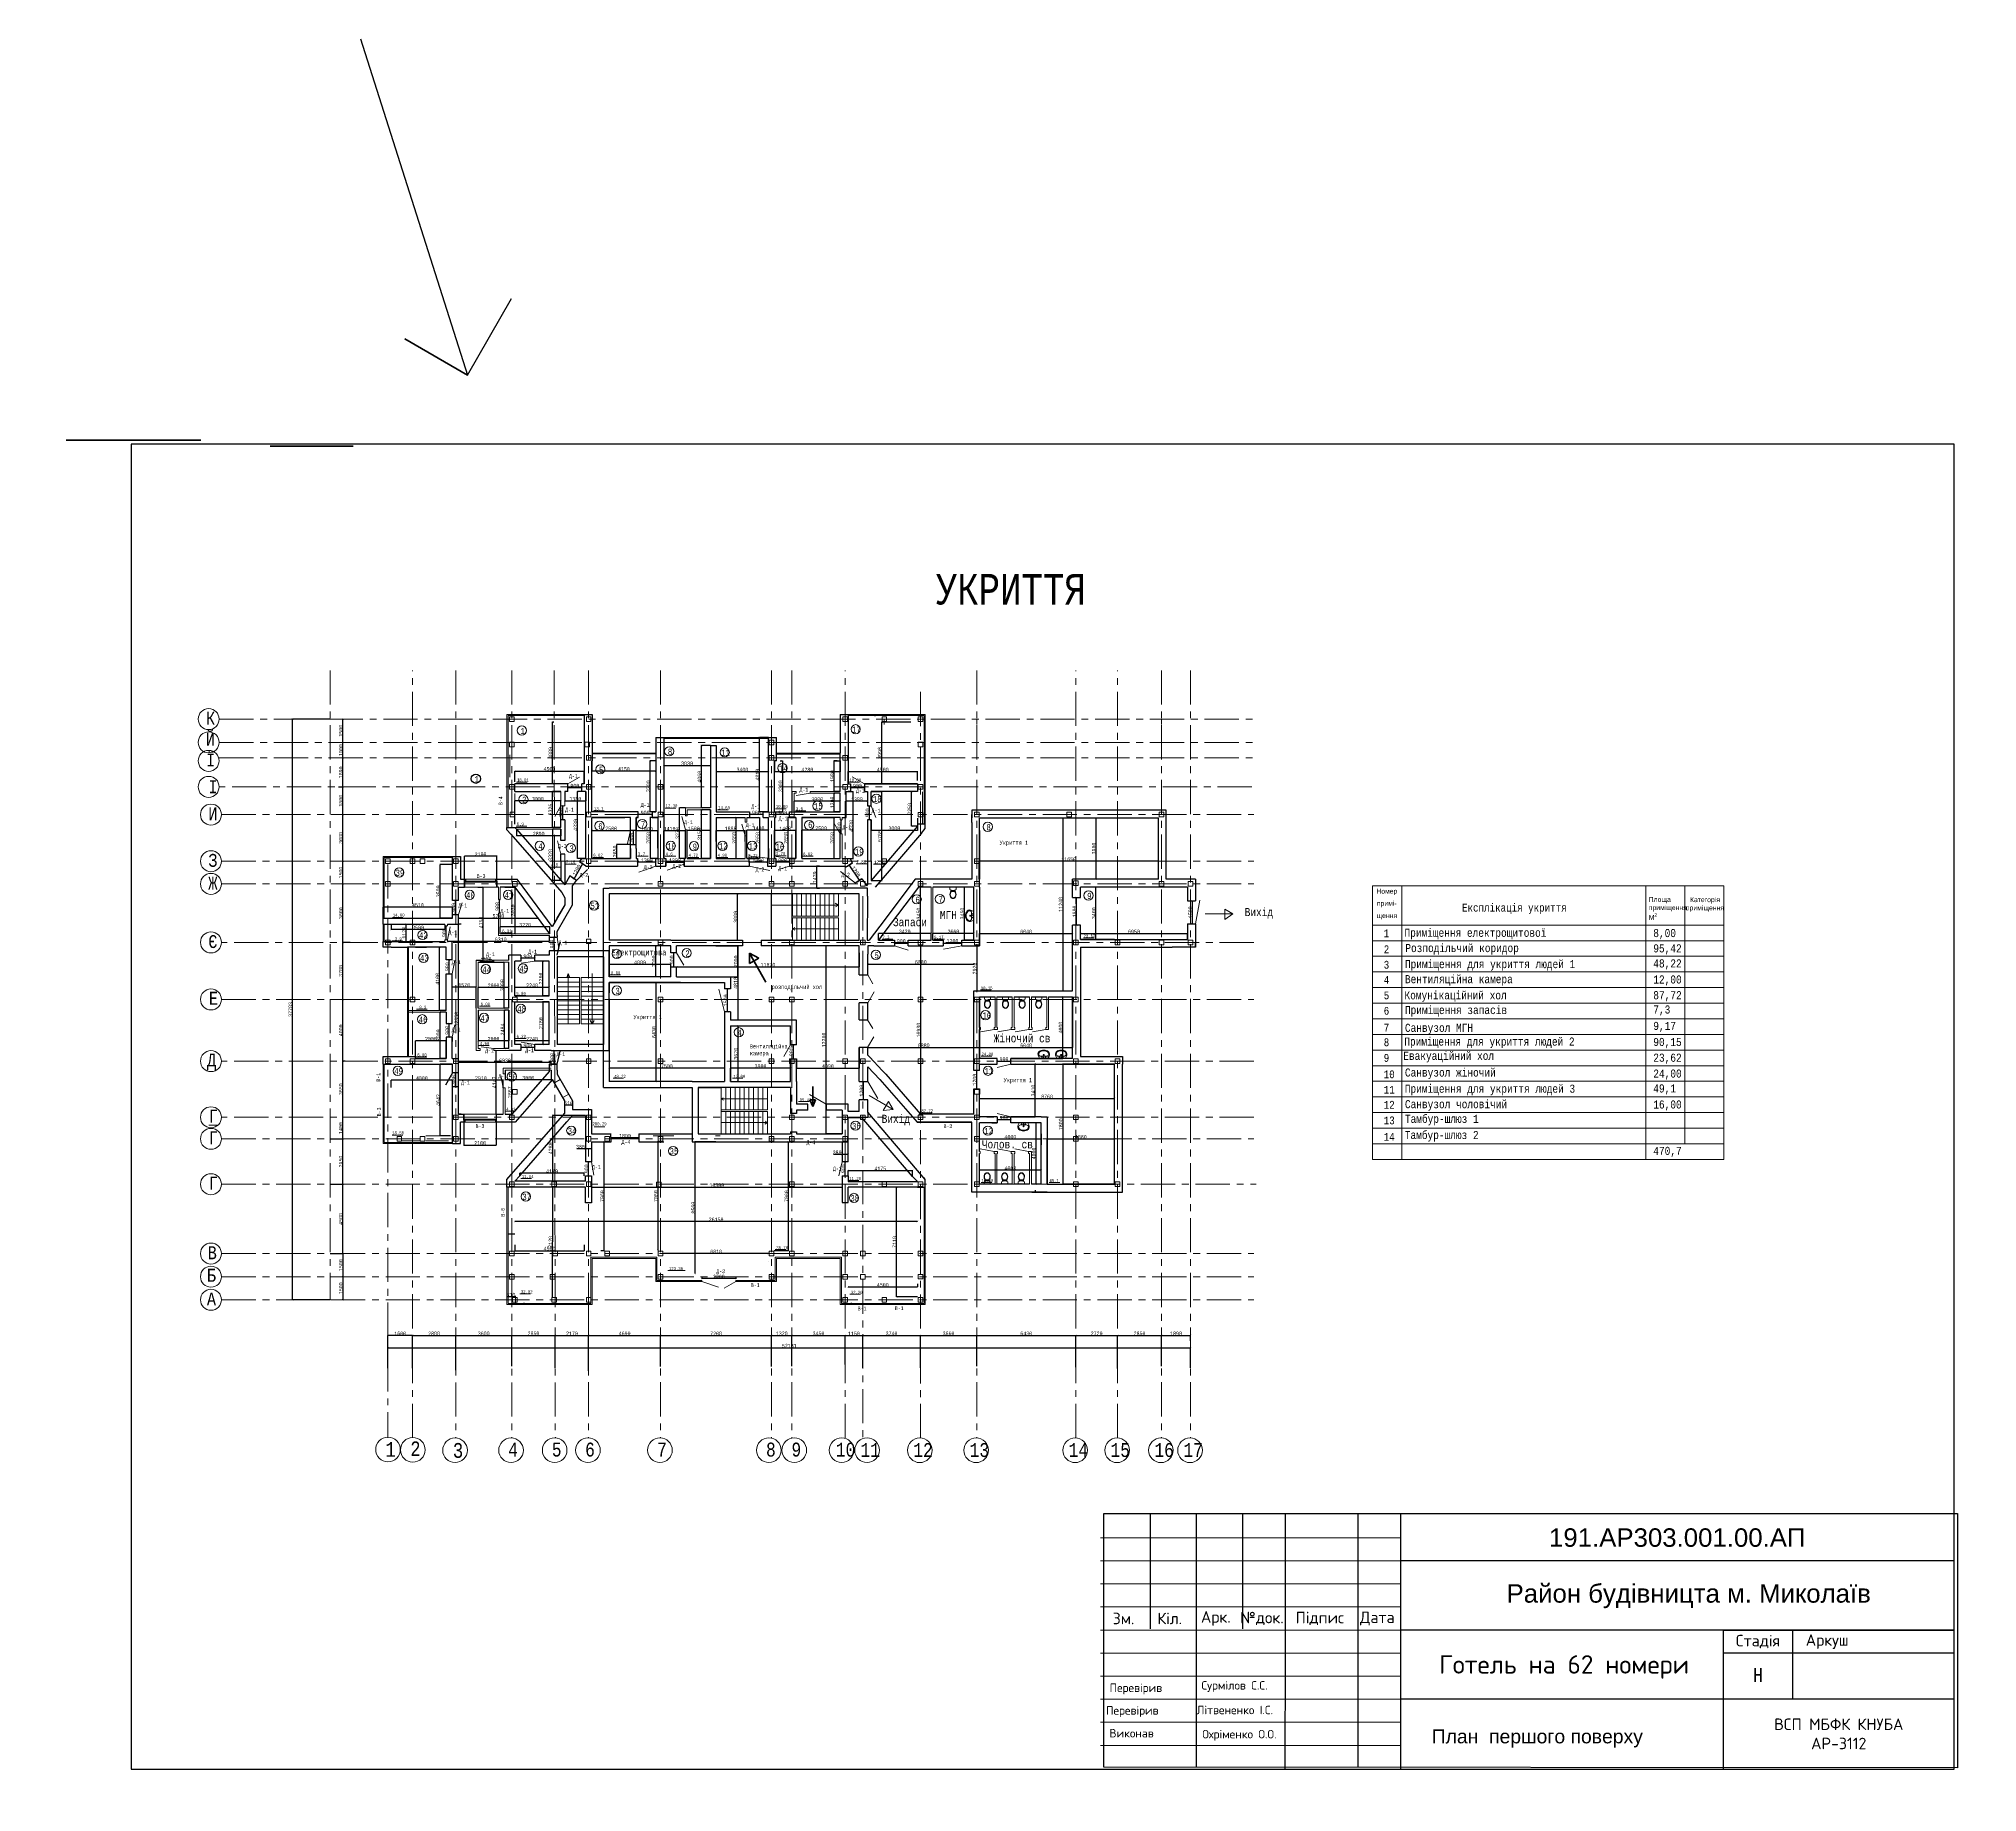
# Model space of a CAD drawing. Header units: millimetres. Extents: x -689206 to 4969298, y -1019800 to 703299.
# Drawn here: x 1044964 to 1170865, y -677850 to -563999 of the extents above; entities that cross this region are included whole.
import ezdxf

# ---------------------------------------------------------------- set-up
doc = ezdxf.new("R2010")
doc.units = ezdxf.units.MM
doc.linetypes.add('JIS_02_4.0', pattern=[5.5, 4, -1.5])
doc.linetypes.add('осеваяX2', pattern=[101.6, 63.5, -12.7, 12.7, -12.7])
for name, color, linetype, lineweight in [('WC', 170, 'Continuous', 9), ('Відомість заповнення дверних та віконних прорізів', 7, 'Continuous', 5), ('несущие', 7, 'Continuous', 30), ('ОКНА', 250, 'Continuous', 20), ('ПЕРЕГОРОДКИ', 252, 'Continuous', 9), ('РАЗМЕРЫ', 7, 'Continuous', 9), ('сваи', 7, 'JIS_02_4.0', 30), ('Слой1', 7, 'Continuous', 30), ('стены', 7, 'Continuous', 20), ('Таблиця Експлікації приміщень', 7, 'Continuous', 5), ('Штамп', 7, 'Continuous', 5)]:
    doc.layers.add(name, color=color, linetype=linetype, lineweight=lineweight)
doc.layers.add('внешняярамка', color=7, linetype='Continuous', lineweight=5, plot=False)
doc.layers.add('четотам', color=7, linetype='Continuous')
doc.styles.get("Standard").update_dxf_attribs({"font": 'arial.ttf'})
doc.styles.add('Аннотативный', font='isocteur.ttf', dxfattribs={"width": 0.7, "height": 250})
doc.dimstyles.new('Аннотативный', dxfattribs={"dimscale": 0, "dimtxt": 250, "dimasz": 100, "dimexe": 1.25, "dimexo": 0.625, "dimtad": 1, "dimdec": 0, "dimtxsty": 'Аннотативный', "dimblk": 'ARCHTICK', "dimcen": 2.5, "dimadec": 0, "dimazin": 0, "dimtfac": 1, "dimtdec": 0, "dimtmove": 0, "dimatfit": 3, "dimfxl": 1, "dimarcsym": 0})

# ---------------------------------------------------------------- blocks, each defined once
blk = doc.blocks.new('_ArchTick')
at = {"color": 0, "linetype": 'ByBlock', "const_width": 0.15}
blk.add_lwpolyline([(-0.5, -0.5), (0.5, 0.5)], dxfattribs=at)
blk = doc.blocks.new('*D5336')
at = {"layer": 'Defpoints', "color": 0, "lineweight": 30, "transparency": 16777216}
for p in [(1084678, -610884), (1085042, -610884), (1085042, -614184)]:
    blk.add_point(p, dxfattribs=at)
at = {"layer": 'стены', "color": 0, "lineweight": -2, "transparency": 16777216}
for p, q in [((1085042, -610884), (1084677, -610884)), ((1084678, -614184), (1084678, -610884)), ((1085042, -614184), (1084677, -614184))]:
    blk.add_line(p, q, dxfattribs=at)
at = {"layer": 'стены', "color": 0, "lineweight": -2, "transparency": 16777216, "xscale": 100, "yscale": 100, "zscale": 100}
for p, rotation in [((1084678, -610884), 90), ((1084678, -614184), 270)]:
    blk.add_blockref('_ArchTick', p, dxfattribs=dict(at, rotation=rotation))
at = {"layer": 'стены', "color": 0, "lineweight": 5, "transparency": 16777216, "insert": (1084552, -612534), "char_height": 250, "attachment_point": 5, "rotation": 90, "style": 'Аннотативный'}
blk.add_mtext('3300', dxfattribs=at)
blk = doc.blocks.new('*D5337')
at = {"layer": 'Defpoints', "color": 0, "lineweight": 30, "transparency": 16777216}
for p in [(1080892, -610884), (1080892, -611543), (1085042, -610884)]:
    blk.add_point(p, dxfattribs=at)
at = {"layer": 'стены', "color": 0, "lineweight": -2, "transparency": 16777216}
for p, q in [((1080892, -610884), (1080892, -611545)), ((1085042, -611543), (1080892, -611543)), ((1085042, -610884), (1085042, -611545))]:
    blk.add_line(p, q, dxfattribs=at)
at = {"layer": 'стены', "color": 0, "lineweight": -2, "transparency": 16777216, "xscale": 100, "yscale": 100, "zscale": 100, "rotation": 180}
blk.add_blockref('_ArchTick', (1080892, -611543), dxfattribs=at)
at = {"layer": 'стены', "color": 0, "lineweight": -2, "transparency": 16777216, "xscale": 100, "yscale": 100, "zscale": 100}
blk.add_blockref('_ArchTick', (1085042, -611543), dxfattribs=at)
at = {"layer": 'стены', "color": 0, "lineweight": 5, "transparency": 16777216, "insert": (1082967, -611418), "char_height": 250, "attachment_point": 5, "style": 'Аннотативный'}
blk.add_mtext('4150', dxfattribs=at)
blk = doc.blocks.new('*D5338')
at = {"layer": 'Defpoints', "color": 0, "lineweight": 30, "transparency": 16777216}
for p in [(1085552, -611178), (1088582, -611178), (1088582, -611178)]:
    blk.add_point(p, dxfattribs=at)
at = {"layer": 'стены', "color": 0, "lineweight": -2, "transparency": 16777216}
for p, q in [((1085552, -611178), (1085552, -611177)), ((1085552, -611178), (1088582, -611178)), ((1088582, -611178), (1088582, -611177))]:
    blk.add_line(p, q, dxfattribs=at)
at = {"layer": 'стены', "color": 0, "lineweight": -2, "transparency": 16777216, "xscale": 100, "yscale": 100, "zscale": 100, "rotation": 180}
blk.add_blockref('_ArchTick', (1085552, -611178), dxfattribs=at)
at = {"layer": 'стены', "color": 0, "lineweight": -2, "transparency": 16777216, "xscale": 100, "yscale": 100, "zscale": 100}
blk.add_blockref('_ArchTick', (1088582, -611178), dxfattribs=at)
at = {"layer": 'стены', "color": 0, "lineweight": 5, "transparency": 16777216, "insert": (1087067, -611053), "char_height": 250, "attachment_point": 5, "style": 'Аннотативный'}
blk.add_mtext('3030', dxfattribs=at)
blk = doc.blocks.new('*D5339')
at = {"layer": 'Defpoints', "color": 0, "lineweight": 30, "transparency": 16777216}
for p in [(1088008, -609884), (1088582, -609884), (1088582, -613944)]:
    blk.add_point(p, dxfattribs=at)
at = {"layer": 'стены', "color": 0, "lineweight": -2, "transparency": 16777216}
for p, q in [((1088582, -609884), (1088007, -609884)), ((1088008, -613944), (1088008, -609884)), ((1088582, -613944), (1088007, -613944))]:
    blk.add_line(p, q, dxfattribs=at)
at = {"layer": 'стены', "color": 0, "lineweight": -2, "transparency": 16777216, "xscale": 100, "yscale": 100, "zscale": 100}
for p, rotation in [((1088008, -609884), 90), ((1088008, -613944), 270)]:
    blk.add_blockref('_ArchTick', p, dxfattribs=dict(at, rotation=rotation))
at = {"layer": 'стены', "color": 0, "lineweight": 5, "transparency": 16777216, "insert": (1087883, -611914), "char_height": 250, "attachment_point": 5, "rotation": 90, "style": 'Аннотативный'}
blk.add_mtext('4060', dxfattribs=at)
blk = doc.blocks.new('*D5340')
at = {"layer": 'Defpoints', "color": 0, "lineweight": 30, "transparency": 16777216}
for p in [(1083772, -615433), (1083772, -616564), (1085172, -616564)]:
    blk.add_point(p, dxfattribs=at)
at = {"layer": 'стены', "color": 0, "lineweight": -2, "transparency": 16777216}
for p, q in [((1083772, -616563), (1083772, -615432)), ((1085172, -615433), (1083772, -615433)), ((1085172, -616563), (1085172, -615432))]:
    blk.add_line(p, q, dxfattribs=at)
at = {"layer": 'стены', "color": 0, "lineweight": -2, "transparency": 16777216, "xscale": 100, "yscale": 100, "zscale": 100, "rotation": 180}
blk.add_blockref('_ArchTick', (1083772, -615433), dxfattribs=at)
at = {"layer": 'стены', "color": 0, "lineweight": -2, "transparency": 16777216, "xscale": 100, "yscale": 100, "zscale": 100}
blk.add_blockref('_ArchTick', (1085172, -615433), dxfattribs=at)
at = {"layer": 'стены', "color": 0, "lineweight": 5, "transparency": 16777216, "insert": (1084472, -615308), "char_height": 250, "attachment_point": 5, "style": 'Аннотативный'}
blk.add_mtext('1400', dxfattribs=at)
blk = doc.blocks.new('*D5341')
at = {"layer": 'Defpoints', "color": 0, "lineweight": 30, "transparency": 16777216}
for p in [(1088962, -611584), (1092362, -611584), (1092362, -611584)]:
    blk.add_point(p, dxfattribs=at)
at = {"layer": 'стены', "color": 0, "lineweight": -2, "transparency": 16777216}
for p, q in [((1088962, -611584), (1092362, -611584)), ((1088962, -611585), (1088962, -611586)), ((1092362, -611584), (1092362, -611583))]:
    blk.add_line(p, q, dxfattribs=at)
at = {"layer": 'стены', "color": 0, "lineweight": -2, "transparency": 16777216, "xscale": 100, "yscale": 100, "zscale": 100, "rotation": 180}
blk.add_blockref('_ArchTick', (1088962, -611584), dxfattribs=at)
at = {"layer": 'стены', "color": 0, "lineweight": -2, "transparency": 16777216, "xscale": 100, "yscale": 100, "zscale": 100}
blk.add_blockref('_ArchTick', (1092362, -611584), dxfattribs=at)
at = {"layer": 'стены', "color": 0, "lineweight": 5, "transparency": 16777216, "insert": (1090662, -611459), "char_height": 250, "attachment_point": 5, "style": 'Аннотативный'}
blk.add_mtext('3400', dxfattribs=at)
blk = doc.blocks.new('*D5342')
at = {"layer": 'Defpoints', "color": 0, "lineweight": 30, "transparency": 16777216}
for p in [(1091781, -609374), (1092362, -609374), (1092362, -614184)]:
    blk.add_point(p, dxfattribs=at)
at = {"layer": 'стены', "color": 0, "lineweight": -2, "transparency": 16777216}
for p, q in [((1092362, -609374), (1091780, -609374)), ((1091781, -614184), (1091781, -609374)), ((1092362, -614184), (1091780, -614184))]:
    blk.add_line(p, q, dxfattribs=at)
at = {"layer": 'стены', "color": 0, "lineweight": -2, "transparency": 16777216, "xscale": 100, "yscale": 100, "zscale": 100}
for p, rotation in [((1091781, -609374), 90), ((1091781, -614184), 270)]:
    blk.add_blockref('_ArchTick', p, dxfattribs=dict(at, rotation=rotation))
at = {"layer": 'стены', "color": 0, "lineweight": 5, "transparency": 16777216, "insert": (1091656, -611779), "char_height": 250, "attachment_point": 5, "rotation": 90, "style": 'Аннотативный'}
blk.add_mtext('4810', dxfattribs=at)
blk = doc.blocks.new('*D5343')
at = {"layer": 'Defpoints', "color": 0, "lineweight": 30, "transparency": 16777216}
for p in [(1090837, -615403), (1088957, -616112), (1090837, -616112)]:
    blk.add_point(p, dxfattribs=at)
at = {"layer": 'стены', "color": 0, "lineweight": -2, "transparency": 16777216}
for p, q in [((1088957, -616111), (1088957, -615402)), ((1088957, -615403), (1090837, -615403)), ((1090837, -616111), (1090837, -615402))]:
    blk.add_line(p, q, dxfattribs=at)
at = {"layer": 'стены', "color": 0, "lineweight": -2, "transparency": 16777216, "xscale": 100, "yscale": 100, "zscale": 100, "rotation": 180}
blk.add_blockref('_ArchTick', (1088957, -615403), dxfattribs=at)
at = {"layer": 'стены', "color": 0, "lineweight": -2, "transparency": 16777216, "xscale": 100, "yscale": 100, "zscale": 100}
blk.add_blockref('_ArchTick', (1090837, -615403), dxfattribs=at)
at = {"layer": 'стены', "color": 0, "lineweight": 5, "transparency": 16777216, "insert": (1089897, -615278), "char_height": 250, "attachment_point": 5, "style": 'Аннотативный'}
blk.add_mtext('1880', dxfattribs=at)
blk = doc.blocks.new('*D5344')
at = {"layer": 'Defpoints', "color": 0, "lineweight": 30, "transparency": 16777216}
for p in [(1097532, -645042), (1102032, -644834), (1102032, -645042)]:
    blk.add_point(p, dxfattribs=at)
at = {"layer": 'стены', "color": 0, "lineweight": -2, "transparency": 16777216}
for p, q in [((1097532, -645042), (1097532, -645041)), ((1097532, -645042), (1102032, -645042)), ((1102032, -644834), (1102032, -645044))]:
    blk.add_line(p, q, dxfattribs=at)
at = {"layer": 'стены', "color": 0, "lineweight": -2, "transparency": 16777216, "xscale": 100, "yscale": 100, "zscale": 100, "rotation": 180}
blk.add_blockref('_ArchTick', (1097532, -645042), dxfattribs=at)
at = {"layer": 'стены', "color": 0, "lineweight": -2, "transparency": 16777216, "xscale": 100, "yscale": 100, "zscale": 100}
blk.add_blockref('_ArchTick', (1102032, -645042), dxfattribs=at)
at = {"layer": 'стены', "color": 0, "lineweight": 5, "transparency": 16777216, "insert": (1099782, -644917), "char_height": 250, "attachment_point": 5, "style": 'Аннотативный'}
blk.add_mtext('4500', dxfattribs=at)
blk = doc.blocks.new('*D5345')
at = {"layer": 'Defpoints', "color": 0, "lineweight": 30, "transparency": 16777216}
for p in [(1082136, -635363), (1082136, -635401), (1083940, -635363)]:
    blk.add_point(p, dxfattribs=at)
at = {"layer": 'стены', "color": 0, "lineweight": -2, "transparency": 16777216}
for p, q in [((1082136, -635400), (1082136, -635361)), ((1083940, -635363), (1082136, -635363)), ((1083940, -635362), (1083940, -635361))]:
    blk.add_line(p, q, dxfattribs=at)
at = {"layer": 'стены', "color": 0, "lineweight": -2, "transparency": 16777216, "xscale": 100, "yscale": 100, "zscale": 100, "rotation": 180}
blk.add_blockref('_ArchTick', (1082136, -635363), dxfattribs=at)
at = {"layer": 'стены', "color": 0, "lineweight": -2, "transparency": 16777216, "xscale": 100, "yscale": 100, "zscale": 100}
blk.add_blockref('_ArchTick', (1083940, -635363), dxfattribs=at)
at = {"layer": 'стены', "color": 0, "lineweight": 5, "transparency": 16777216, "insert": (1083038, -635237), "char_height": 250, "attachment_point": 5, "style": 'Аннотативный'}
blk.add_mtext('1800', dxfattribs=at)
blk = doc.blocks.new('*D5363')
at = {"layer": 'Defpoints', "color": 0, "lineweight": 30, "transparency": 16777216}
for p in [(1076213, -637663), (1076213, -637827), (1080382, -637827)]:
    blk.add_point(p, dxfattribs=at)
at = {"layer": 'стены', "color": 0, "lineweight": -2, "transparency": 16777216}
for p, q in [((1076213, -637826), (1076213, -637662)), ((1080382, -637663), (1076213, -637663)), ((1080382, -637826), (1080382, -637662))]:
    blk.add_line(p, q, dxfattribs=at)
at = {"layer": 'стены', "color": 0, "lineweight": -2, "transparency": 16777216, "xscale": 100, "yscale": 100, "zscale": 100, "rotation": 180}
blk.add_blockref('_ArchTick', (1076213, -637663), dxfattribs=at)
at = {"layer": 'стены', "color": 0, "lineweight": -2, "transparency": 16777216, "xscale": 100, "yscale": 100, "zscale": 100}
blk.add_blockref('_ArchTick', (1080382, -637663), dxfattribs=at)
at = {"layer": 'стены', "color": 0, "lineweight": 5, "transparency": 16777216, "insert": (1078298, -637538), "char_height": 250, "attachment_point": 5, "style": 'Аннотативный'}
blk.add_mtext('4170', dxfattribs=at)
blk = doc.blocks.new('*D5364')
at = {"layer": 'Defpoints', "color": 0, "lineweight": 30, "transparency": 16777216}
for p in [(1097532, -637862), (1101707, -637481), (1101707, -637862)]:
    blk.add_point(p, dxfattribs=at)
at = {"layer": 'стены', "color": 0, "lineweight": -2, "transparency": 16777216}
for p, q in [((1097532, -637861), (1097532, -637480)), ((1097532, -637481), (1101707, -637481)), ((1101707, -637861), (1101707, -637480))]:
    blk.add_line(p, q, dxfattribs=at)
at = {"layer": 'стены', "color": 0, "lineweight": -2, "transparency": 16777216, "xscale": 100, "yscale": 100, "zscale": 100, "rotation": 180}
blk.add_blockref('_ArchTick', (1097532, -637481), dxfattribs=at)
at = {"layer": 'стены', "color": 0, "lineweight": -2, "transparency": 16777216, "xscale": 100, "yscale": 100, "zscale": 100}
blk.add_blockref('_ArchTick', (1101707, -637481), dxfattribs=at)
at = {"layer": 'стены', "color": 0, "lineweight": 5, "transparency": 16777216, "insert": (1099620, -637356), "char_height": 250, "attachment_point": 5, "style": 'Аннотативный'}
blk.add_mtext('4175', dxfattribs=at)
blk = doc.blocks.new('*D5360')
at = {"layer": 'Defpoints', "color": 0, "lineweight": 30, "transparency": 16777216}
for p in [(1098811, -624078), (1105692, -624078), (1105692, -624078)]:
    blk.add_point(p, dxfattribs=at)
at = {"layer": 'стены', "color": 0, "lineweight": -2, "transparency": 16777216}
for p, q in [((1098811, -624077), (1098811, -624076)), ((1098811, -624078), (1105692, -624078)), ((1105692, -624077), (1105692, -624076))]:
    blk.add_line(p, q, dxfattribs=at)
at = {"layer": 'стены', "color": 0, "lineweight": -2, "transparency": 16777216, "xscale": 100, "yscale": 100, "zscale": 100, "rotation": 180}
blk.add_blockref('_ArchTick', (1098811, -624078), dxfattribs=at)
at = {"layer": 'стены', "color": 0, "lineweight": -2, "transparency": 16777216, "xscale": 100, "yscale": 100, "zscale": 100}
blk.add_blockref('_ArchTick', (1105692, -624078), dxfattribs=at)
at = {"layer": 'стены', "color": 0, "lineweight": 5, "transparency": 16777216, "insert": (1102251, -623952), "char_height": 250, "attachment_point": 5, "style": 'Аннотативный'}
blk.add_mtext('6880', dxfattribs=at)
blk = doc.blocks.new('*D5353')
at = {"layer": 'Defpoints', "color": 0, "lineweight": 30, "transparency": 16777216}
for p in [(1067333, -620377), (1067333, -621106), (1071843, -621106)]:
    blk.add_point(p, dxfattribs=at)
at = {"layer": 'стены', "color": 0, "lineweight": -2, "transparency": 16777216}
for p, q in [((1067333, -621105), (1067333, -620375)), ((1071843, -620377), (1067333, -620377)), ((1071843, -621105), (1071843, -620375))]:
    blk.add_line(p, q, dxfattribs=at)
at = {"layer": 'стены', "color": 0, "lineweight": -2, "transparency": 16777216, "xscale": 100, "yscale": 100, "zscale": 100, "rotation": 180}
blk.add_blockref('_ArchTick', (1067333, -620377), dxfattribs=at)
at = {"layer": 'стены', "color": 0, "lineweight": -2, "transparency": 16777216, "xscale": 100, "yscale": 100, "zscale": 100}
blk.add_blockref('_ArchTick', (1071843, -620377), dxfattribs=at)
at = {"layer": 'стены', "color": 0, "lineweight": 5, "transparency": 16777216, "insert": (1069588, -620251), "char_height": 250, "attachment_point": 5, "style": 'Аннотативный'}
blk.add_mtext('4510', dxfattribs=at)
blk = doc.blocks.new('*D5354')
at = {"layer": 'Defpoints', "color": 0, "lineweight": 30, "transparency": 16777216}
for p in [(1071044, -617606), (1071843, -617606), (1071843, -621106)]:
    blk.add_point(p, dxfattribs=at)
at = {"layer": 'стены', "color": 0, "lineweight": -2, "transparency": 16777216}
for p, q in [((1071842, -617606), (1071043, -617606)), ((1071044, -621106), (1071044, -617606)), ((1071842, -621106), (1071043, -621106))]:
    blk.add_line(p, q, dxfattribs=at)
at = {"layer": 'стены', "color": 0, "lineweight": -2, "transparency": 16777216, "xscale": 100, "yscale": 100, "zscale": 100}
for p, rotation in [((1071044, -617606), 90), ((1071044, -621106), 270)]:
    blk.add_blockref('_ArchTick', p, dxfattribs=dict(at, rotation=rotation))
at = {"layer": 'стены', "color": 0, "lineweight": 5, "transparency": 16777216, "insert": (1070918, -619356), "char_height": 250, "attachment_point": 5, "rotation": 90, "style": 'Аннотативный'}
blk.add_mtext('3500', dxfattribs=at)
blk = doc.blocks.new('*D5355')
at = {"layer": 'Defpoints', "color": 0, "lineweight": 30, "transparency": 16777216}
for p in [(1071043, -627206), (1071432, -627206), (1071432, -630206)]:
    blk.add_point(p, dxfattribs=at)
at = {"layer": 'стены', "color": 0, "lineweight": -2, "transparency": 16777216}
for p, q in [((1071432, -627206), (1071042, -627206)), ((1071043, -630206), (1071043, -627206)), ((1071432, -630206), (1071042, -630206))]:
    blk.add_line(p, q, dxfattribs=at)
at = {"layer": 'стены', "color": 0, "lineweight": -2, "transparency": 16777216, "xscale": 100, "yscale": 100, "zscale": 100}
for p, rotation in [((1071043, -627206), 90), ((1071043, -630206), 270)]:
    blk.add_blockref('_ArchTick', p, dxfattribs=dict(at, rotation=rotation))
at = {"layer": 'стены', "color": 0, "lineweight": 5, "transparency": 16777216, "insert": (1070917, -628706), "char_height": 250, "attachment_point": 5, "rotation": 90, "style": 'Аннотативный'}
blk.add_mtext('3000', dxfattribs=at)
blk = doc.blocks.new('*D5356')
at = {"layer": 'Defpoints', "color": 0, "lineweight": 30, "transparency": 16777216}
for p in [(1072033, -619959), (1072033, -619959), (1072033, -620859)]:
    blk.add_point(p, dxfattribs=at)
at = {"layer": 'стены', "color": 0, "lineweight": -2, "transparency": 16777216}
for p, q in [((1072033, -619959), (1072034, -619959)), ((1072033, -620859), (1072033, -619959)), ((1072033, -620859), (1072034, -620859))]:
    blk.add_line(p, q, dxfattribs=at)
at = {"layer": 'стены', "color": 0, "lineweight": -2, "transparency": 16777216, "xscale": 100, "yscale": 100, "zscale": 100}
for p, rotation in [((1072033, -619959), 90), ((1072033, -620859), 270)]:
    blk.add_blockref('_ArchTick', p, dxfattribs=dict(at, rotation=rotation))
at = {"layer": 'стены', "color": 0, "lineweight": 5, "transparency": 16777216, "insert": (1071907, -620409), "char_height": 250, "attachment_point": 5, "rotation": 90, "style": 'Аннотативный'}
blk.add_mtext('900', dxfattribs=at)
blk = doc.blocks.new('*D5357')
at = {"layer": 'Defpoints', "color": 0, "lineweight": 30, "transparency": 16777216}
for p in [(1075219, -627082), (1075502, -627082), (1075502, -629566)]:
    blk.add_point(p, dxfattribs=at)
at = {"layer": 'стены', "color": 0, "lineweight": -2, "transparency": 16777216}
for p, q in [((1075502, -627082), (1075218, -627082)), ((1075219, -629566), (1075219, -627082)), ((1075502, -629566), (1075218, -629566))]:
    blk.add_line(p, q, dxfattribs=at)
at = {"layer": 'стены', "color": 0, "lineweight": -2, "transparency": 16777216, "xscale": 100, "yscale": 100, "zscale": 100}
for p, rotation in [((1075219, -627082), 90), ((1075219, -629566), 270)]:
    blk.add_blockref('_ArchTick', p, dxfattribs=dict(at, rotation=rotation))
at = {"layer": 'стены', "color": 0, "lineweight": 5, "transparency": 16777216, "insert": (1075093, -628324), "char_height": 250, "attachment_point": 5, "rotation": 90, "style": 'Аннотативный'}
blk.add_mtext('2484', dxfattribs=at)
blk = doc.blocks.new('*D5358')
at = {"layer": 'Defpoints', "color": 0, "lineweight": 30, "transparency": 16777216}
for p in [(1073630, -623946), (1075194, -623946), (1075502, -626946)]:
    blk.add_point(p, dxfattribs=at)
at = {"layer": 'стены', "color": 0, "lineweight": -2, "transparency": 16777216}
for p, q in [((1073631, -623946), (1075195, -623946)), ((1075194, -626946), (1075194, -623946)), ((1075502, -626946), (1075193, -626946))]:
    blk.add_line(p, q, dxfattribs=at)
at = {"layer": 'стены', "color": 0, "lineweight": -2, "transparency": 16777216, "xscale": 100, "yscale": 100, "zscale": 100}
for p, rotation in [((1075194, -623946), 90), ((1075194, -626946), 270)]:
    blk.add_blockref('_ArchTick', p, dxfattribs=dict(at, rotation=rotation))
at = {"layer": 'стены', "color": 0, "lineweight": 5, "transparency": 16777216, "insert": (1075068, -625446), "char_height": 250, "attachment_point": 5, "rotation": 90, "style": 'Аннотативный'}
blk.add_mtext('3000', dxfattribs=at)
blk = doc.blocks.new('*D5359')
at = {"layer": 'Defpoints', "color": 0, "lineweight": 30, "transparency": 16777216}
for p in [(1073502, -625593), (1073502, -626946), (1075502, -626946)]:
    blk.add_point(p, dxfattribs=at)
at = {"layer": 'стены', "color": 0, "lineweight": -2, "transparency": 16777216}
for p, q in [((1073502, -626945), (1073502, -625592)), ((1075502, -625593), (1073502, -625593)), ((1075502, -626945), (1075502, -625592))]:
    blk.add_line(p, q, dxfattribs=at)
at = {"layer": 'стены', "color": 0, "lineweight": -2, "transparency": 16777216, "xscale": 100, "yscale": 100, "zscale": 100, "rotation": 180}
blk.add_blockref('_ArchTick', (1073502, -625593), dxfattribs=at)
at = {"layer": 'стены', "color": 0, "lineweight": -2, "transparency": 16777216, "xscale": 100, "yscale": 100, "zscale": 100}
blk.add_blockref('_ArchTick', (1075502, -625593), dxfattribs=at)
at = {"layer": 'стены', "color": 0, "lineweight": 5, "transparency": 16777216, "insert": (1074502, -625468), "char_height": 250, "attachment_point": 5, "style": 'Аннотативный'}
blk.add_mtext('2000', dxfattribs=at)
blk = doc.blocks.new('*D5346')
at = {"layer": 'Defpoints', "color": 0, "lineweight": 30, "transparency": 16777216}
for p in [(1070992, -622986), (1071432, -622986), (1071432, -627086)]:
    blk.add_point(p, dxfattribs=at)
at = {"layer": 'стены', "color": 0, "lineweight": -2, "transparency": 16777216}
for p, q in [((1071432, -622986), (1070991, -622986)), ((1070992, -627086), (1070992, -622986)), ((1071432, -627086), (1070991, -627086))]:
    blk.add_line(p, q, dxfattribs=at)
at = {"layer": 'стены', "color": 0, "lineweight": -2, "transparency": 16777216, "xscale": 100, "yscale": 100, "zscale": 100}
for p, rotation in [((1070992, -622986), 90), ((1070992, -627086), 270)]:
    blk.add_blockref('_ArchTick', p, dxfattribs=dict(at, rotation=rotation))
at = {"layer": 'стены', "color": 0, "lineweight": 5, "transparency": 16777216, "insert": (1070867, -625036), "char_height": 250, "attachment_point": 5, "rotation": 90, "style": 'Аннотативный'}
blk.add_mtext('4100', dxfattribs=at)
blk = doc.blocks.new('*D5347')
at = {"layer": 'Defpoints', "color": 0, "lineweight": 30, "transparency": 16777216}
for p in [(1071812, -625574), (1071812, -626946), (1073382, -626946)]:
    blk.add_point(p, dxfattribs=at)
at = {"layer": 'стены', "color": 0, "lineweight": -2, "transparency": 16777216}
for p, q in [((1071812, -626945), (1071812, -625573)), ((1073382, -625574), (1071812, -625574)), ((1073382, -626945), (1073382, -625573))]:
    blk.add_line(p, q, dxfattribs=at)
at = {"layer": 'стены', "color": 0, "lineweight": -2, "transparency": 16777216, "xscale": 100, "yscale": 100, "zscale": 100, "rotation": 180}
blk.add_blockref('_ArchTick', (1071812, -625574), dxfattribs=at)
at = {"layer": 'стены', "color": 0, "lineweight": -2, "transparency": 16777216, "xscale": 100, "yscale": 100, "zscale": 100}
blk.add_blockref('_ArchTick', (1073382, -625574), dxfattribs=at)
at = {"layer": 'стены', "color": 0, "lineweight": 5, "transparency": 16777216, "insert": (1072597, -625448), "char_height": 250, "attachment_point": 5, "style": 'Аннотативный'}
blk.add_mtext('1570', dxfattribs=at)
blk = doc.blocks.new('*D5348')
at = {"layer": 'Defpoints', "color": 0, "lineweight": 30, "transparency": 16777216}
for p in [(1072223, -631613), (1072223, -632109), (1075132, -632109)]:
    blk.add_point(p, dxfattribs=at)
at = {"layer": 'стены', "color": 0, "lineweight": -2, "transparency": 16777216}
for p, q in [((1072223, -632109), (1072223, -631611)), ((1075132, -631613), (1072223, -631613)), ((1075132, -632109), (1075132, -631611))]:
    blk.add_line(p, q, dxfattribs=at)
at = {"layer": 'стены', "color": 0, "lineweight": -2, "transparency": 16777216, "xscale": 100, "yscale": 100, "zscale": 100, "rotation": 180}
blk.add_blockref('_ArchTick', (1072223, -631613), dxfattribs=at)
at = {"layer": 'стены', "color": 0, "lineweight": -2, "transparency": 16777216, "xscale": 100, "yscale": 100, "zscale": 100}
blk.add_blockref('_ArchTick', (1075132, -631613), dxfattribs=at)
at = {"layer": 'стены', "color": 0, "lineweight": 5, "transparency": 16777216, "insert": (1073678, -631487), "char_height": 250, "attachment_point": 5, "style": 'Аннотативный'}
blk.add_mtext('2910', dxfattribs=at)
blk = doc.blocks.new('*D5349')
at = {"layer": 'Defpoints', "color": 0, "lineweight": 30, "transparency": 16777216}
for p in [(1078442, -629686), (1078442, -629686), (1078442, -630586)]:
    blk.add_point(p, dxfattribs=at)
at = {"layer": 'стены', "color": 0, "lineweight": -2, "transparency": 16777216}
for p, q in [((1078442, -630586), (1078442, -629686)), ((1078443, -629686), (1078443, -629686)), ((1078443, -630586), (1078443, -630586))]:
    blk.add_line(p, q, dxfattribs=at)
at = {"layer": 'стены', "color": 0, "lineweight": -2, "transparency": 16777216, "xscale": 100, "yscale": 100, "zscale": 100}
for p, rotation in [((1078442, -629686), 90), ((1078442, -630586), 270)]:
    blk.add_blockref('_ArchTick', p, dxfattribs=dict(at, rotation=rotation))
at = {"layer": 'стены', "color": 0, "lineweight": 5, "transparency": 16777216, "insert": (1078317, -630136), "char_height": 250, "attachment_point": 5, "rotation": 90, "style": 'Аннотативный'}
blk.add_mtext('900', dxfattribs=at)
blk = doc.blocks.new('*D5350')
at = {"layer": 'Defpoints', "color": 0, "lineweight": 30, "transparency": 16777216}
for p in [(1072033, -631134), (1072033, -631134), (1072033, -632034)]:
    blk.add_point(p, dxfattribs=at)
at = {"layer": 'стены', "color": 0, "lineweight": -2, "transparency": 16777216}
for p, q in [((1072033, -631134), (1072034, -631134)), ((1072033, -632034), (1072033, -631134)), ((1072033, -632034), (1072034, -632034))]:
    blk.add_line(p, q, dxfattribs=at)
at = {"layer": 'стены', "color": 0, "lineweight": -2, "transparency": 16777216, "xscale": 100, "yscale": 100, "zscale": 100}
for p, rotation in [((1072033, -631134), 90), ((1072033, -632034), 270)]:
    blk.add_blockref('_ArchTick', p, dxfattribs=dict(at, rotation=rotation))
at = {"layer": 'стены', "color": 0, "lineweight": 5, "transparency": 16777216, "insert": (1071907, -631584), "char_height": 250, "attachment_point": 5, "rotation": 90, "style": 'Аннотативный'}
blk.add_mtext('900', dxfattribs=at)
blk = doc.blocks.new('*D5351')
at = {"layer": 'Defpoints', "color": 0, "lineweight": 30, "transparency": 16777216}
for p in [(1072223, -630466), (1078252, -630716), (1072223, -630846)]:
    blk.add_point(p, dxfattribs=at)
at = {"layer": 'стены', "color": 0, "lineweight": -2, "transparency": 16777216}
for p, q in [((1072223, -630845), (1072223, -630465)), ((1078252, -630466), (1072223, -630466)), ((1078252, -630715), (1078252, -630465))]:
    blk.add_line(p, q, dxfattribs=at)
at = {"layer": 'стены', "color": 0, "lineweight": -2, "transparency": 16777216, "xscale": 100, "yscale": 100, "zscale": 100, "rotation": 180}
blk.add_blockref('_ArchTick', (1072223, -630466), dxfattribs=at)
at = {"layer": 'стены', "color": 0, "lineweight": -2, "transparency": 16777216, "xscale": 100, "yscale": 100, "zscale": 100}
blk.add_blockref('_ArchTick', (1078252, -630466), dxfattribs=at)
at = {"layer": 'стены', "color": 0, "lineweight": 5, "transparency": 16777216, "insert": (1075238, -630341), "char_height": 250, "attachment_point": 5, "style": 'Аннотативный'}
blk.add_mtext('6030', dxfattribs=at)
blk = doc.blocks.new('*D5352')
at = {"layer": 'Defpoints', "color": 0, "lineweight": 30, "transparency": 16777216}
for p in [(1092742, -610884), (1097022, -610884), (1097022, -611584)]:
    blk.add_point(p, dxfattribs=at)
at = {"layer": 'РАЗМЕРЫ', "color": 0, "lineweight": -2, "transparency": 16777216}
for p, q in [((1092742, -610884), (1092742, -611586)), ((1092742, -611584), (1097022, -611584)), ((1097022, -610884), (1097022, -611586))]:
    blk.add_line(p, q, dxfattribs=at)
at = {"layer": 'РАЗМЕРЫ', "color": 0, "lineweight": -2, "transparency": 16777216, "xscale": 100, "yscale": 100, "zscale": 100, "rotation": 180}
blk.add_blockref('_ArchTick', (1092742, -611584), dxfattribs=at)
at = {"layer": 'РАЗМЕРЫ', "color": 0, "lineweight": -2, "transparency": 16777216, "xscale": 100, "yscale": 100, "zscale": 100}
blk.add_blockref('_ArchTick', (1097022, -611584), dxfattribs=at)
at = {"layer": 'РАЗМЕРЫ', "color": 0, "lineweight": 5, "transparency": 16777216, "insert": (1094882, -611459), "char_height": 250, "attachment_point": 5, "style": 'Аннотативный'}
blk.add_mtext('4280', dxfattribs=at)
blk = doc.blocks.new('*D5365')
at = {"layer": 'Defpoints', "color": 0, "lineweight": 30, "transparency": 16777216}
for p in [(1074681, -629686), (1074681, -629686), (1074681, -633833)]:
    blk.add_point(p, dxfattribs=at)
at = {"layer": 'РАЗМЕРЫ', "color": 0, "lineweight": -2, "transparency": 16777216}
for p, q in [((1074681, -629686), (1074682, -629686)), ((1074681, -633833), (1074681, -629686)), ((1074681, -633833), (1074682, -633833))]:
    blk.add_line(p, q, dxfattribs=at)
at = {"layer": 'РАЗМЕРЫ', "color": 0, "lineweight": -2, "transparency": 16777216, "xscale": 100, "yscale": 100, "zscale": 100}
for p, rotation in [((1074681, -629686), 90), ((1074681, -633833), 270)]:
    blk.add_blockref('_ArchTick', p, dxfattribs=dict(at, rotation=rotation))
at = {"layer": 'РАЗМЕРЫ', "color": 0, "lineweight": 5, "transparency": 16777216, "insert": (1074555, -631759), "char_height": 250, "attachment_point": 5, "rotation": 90, "style": 'Аннотативный'}
blk.add_mtext('4147', dxfattribs=at)
blk = doc.blocks.new('*D5366')
at = {"layer": 'Defpoints', "color": 0, "lineweight": 30, "transparency": 16777216}
for p in [(1072223, -621486), (1072402, -621486), (1072402, -633833)]:
    blk.add_point(p, dxfattribs=at)
at = {"layer": 'РАЗМЕРЫ', "color": 0, "lineweight": -2, "transparency": 16777216}
for p, q in [((1072401, -621486), (1072222, -621486)), ((1072223, -633833), (1072223, -621486)), ((1072401, -633833), (1072222, -633833))]:
    blk.add_line(p, q, dxfattribs=at)
at = {"layer": 'РАЗМЕРЫ', "color": 0, "lineweight": -2, "transparency": 16777216, "xscale": 100, "yscale": 100, "zscale": 100}
for p, rotation in [((1072223, -621486), 90), ((1072223, -633833), 270)]:
    blk.add_blockref('_ArchTick', p, dxfattribs=dict(at, rotation=rotation))
at = {"layer": 'РАЗМЕРЫ', "color": 0, "lineweight": 5, "transparency": 16777216, "insert": (1072097, -627659), "char_height": 250, "attachment_point": 5, "rotation": 90, "style": 'Аннотативный'}
blk.add_mtext('12350', dxfattribs=at)
blk = doc.blocks.new('*D5367')
at = {"layer": 'Defpoints', "color": 0, "lineweight": 30, "transparency": 16777216}
for p in [(1078326, -608374), (1078427, -608374), (1078427, -612374)]:
    blk.add_point(p, dxfattribs=at)
at = {"layer": 'РАЗМЕРЫ', "color": 0, "lineweight": -2, "transparency": 16777216}
for p, q in [((1078426, -608374), (1078325, -608374)), ((1078326, -612374), (1078326, -608374)), ((1078426, -612374), (1078325, -612374))]:
    blk.add_line(p, q, dxfattribs=at)
at = {"layer": 'РАЗМЕРЫ', "color": 0, "lineweight": -2, "transparency": 16777216, "xscale": 100, "yscale": 100, "zscale": 100}
for p, rotation in [((1078326, -608374), 90), ((1078326, -612374), 270)]:
    blk.add_blockref('_ArchTick', p, dxfattribs=dict(at, rotation=rotation))
at = {"layer": 'РАЗМЕРЫ', "color": 0, "lineweight": 5, "transparency": 16777216, "insert": (1078201, -610374), "char_height": 250, "attachment_point": 5, "rotation": 90, "style": 'Аннотативный'}
blk.add_mtext('4000', dxfattribs=at)
blk = doc.blocks.new('*D5368')
at = {"layer": 'Defpoints', "color": 0, "lineweight": 30, "transparency": 16777216}
for p in [(1080382, -611545), (1075882, -612242), (1080382, -612374)]:
    blk.add_point(p, dxfattribs=at)
at = {"layer": 'РАЗМЕРЫ', "color": 0, "lineweight": -2, "transparency": 16777216}
for p, q in [((1075882, -612242), (1075882, -611543)), ((1075882, -611545), (1080382, -611545)), ((1080382, -612373), (1080382, -611543))]:
    blk.add_line(p, q, dxfattribs=at)
at = {"layer": 'РАЗМЕРЫ', "color": 0, "lineweight": -2, "transparency": 16777216, "xscale": 100, "yscale": 100, "zscale": 100, "rotation": 180}
blk.add_blockref('_ArchTick', (1075882, -611545), dxfattribs=at)
at = {"layer": 'РАЗМЕРЫ', "color": 0, "lineweight": -2, "transparency": 16777216, "xscale": 100, "yscale": 100, "zscale": 100}
blk.add_blockref('_ArchTick', (1080382, -611545), dxfattribs=at)
at = {"layer": 'РАЗМЕРЫ', "color": 0, "lineweight": 5, "transparency": 16777216, "insert": (1078132, -611419), "char_height": 250, "attachment_point": 5, "style": 'Аннотативный'}
blk.add_mtext('4500', dxfattribs=at)
blk = doc.blocks.new('*D5361')
at = {"layer": 'Defpoints', "color": 0, "lineweight": 30, "transparency": 16777216}
for p in [(1099032, -612884), (1099715, -612884), (1099032, -618649)]:
    blk.add_point(p, dxfattribs=at)
at = {"layer": 'РАЗМЕРЫ', "color": 0, "lineweight": -2, "transparency": 16777216}
for p, q in [((1099033, -612884), (1099716, -612884)), ((1099715, -618649), (1099715, -612884)), ((1099033, -618649), (1099716, -618649))]:
    blk.add_line(p, q, dxfattribs=at)
at = {"layer": 'РАЗМЕРЫ', "color": 0, "lineweight": -2, "transparency": 16777216, "xscale": 100, "yscale": 100, "zscale": 100}
for p, rotation in [((1099715, -612884), 90), ((1099715, -618649), 270)]:
    blk.add_blockref('_ArchTick', p, dxfattribs=dict(at, rotation=rotation))
at = {"layer": 'РАЗМЕРЫ', "color": 0, "lineweight": 5, "transparency": 16777216, "insert": (1099589, -615766), "char_height": 250, "attachment_point": 5, "rotation": 90, "style": 'Аннотативный'}
blk.add_mtext('5765', dxfattribs=at)
blk = doc.blocks.new('*D5362')
at = {"layer": 'Defpoints', "color": 0, "lineweight": 30, "transparency": 16777216}
for p in [(1101651, -612882), (1102032, -612882), (1102032, -615132)]:
    blk.add_point(p, dxfattribs=at)
at = {"layer": 'РАЗМЕРЫ', "color": 0, "lineweight": -2, "transparency": 16777216}
for p, q in [((1102032, -612882), (1101649, -612882)), ((1101651, -615132), (1101651, -612882)), ((1102032, -615132), (1101649, -615132))]:
    blk.add_line(p, q, dxfattribs=at)
at = {"layer": 'РАЗМЕРЫ', "color": 0, "lineweight": -2, "transparency": 16777216, "xscale": 100, "yscale": 100, "zscale": 100}
for p, rotation in [((1101651, -612882), 90), ((1101651, -615132), 270)]:
    blk.add_blockref('_ArchTick', p, dxfattribs=dict(at, rotation=rotation))
at = {"layer": 'РАЗМЕРЫ', "color": 0, "lineweight": 5, "transparency": 16777216, "insert": (1101525, -614007), "char_height": 250, "attachment_point": 5, "rotation": 90, "style": 'Аннотативный'}
blk.add_mtext('2250', dxfattribs=at)
blk = doc.blocks.new('*D5391')
at = {"layer": 'Defpoints', "color": 0, "lineweight": 30, "transparency": 16777216}
for p in [(1094522, -614564), (1096628, -614564), (1094522, -617213)]:
    blk.add_point(p, dxfattribs=at)
at = {"layer": 'ОКНА', "color": 0, "lineweight": -2, "transparency": 16777216}
for p, q in [((1094523, -614564), (1096629, -614564)), ((1096628, -617213), (1096628, -614564)), ((1094523, -617213), (1096629, -617213))]:
    blk.add_line(p, q, dxfattribs=at)
at = {"layer": 'ОКНА', "color": 0, "lineweight": -2, "transparency": 16777216, "xscale": 100, "yscale": 100, "zscale": 100}
for p, rotation in [((1096628, -614564), 90), ((1096628, -617213), 270)]:
    blk.add_blockref('_ArchTick', p, dxfattribs=dict(at, rotation=rotation))
at = {"layer": 'ОКНА', "color": 0, "lineweight": 5, "transparency": 16777216, "insert": (1096502, -615888), "char_height": 250, "attachment_point": 5, "rotation": 90, "style": 'Аннотативный'}
blk.add_mtext('2650', dxfattribs=at)
blk = doc.blocks.new('*D5392')
at = {"layer": 'Defpoints', "color": 0, "lineweight": 30, "transparency": 16777216}
for p in [(1094522, -615393), (1094522, -617213), (1097022, -617213)]:
    blk.add_point(p, dxfattribs=at)
at = {"layer": 'ОКНА', "color": 0, "lineweight": -2, "transparency": 16777216}
for p, q in [((1094522, -617212), (1094522, -615392)), ((1097022, -615393), (1094522, -615393)), ((1097022, -617212), (1097022, -615392))]:
    blk.add_line(p, q, dxfattribs=at)
at = {"layer": 'ОКНА', "color": 0, "lineweight": -2, "transparency": 16777216, "xscale": 100, "yscale": 100, "zscale": 100, "rotation": 180}
blk.add_blockref('_ArchTick', (1094522, -615393), dxfattribs=at)
at = {"layer": 'ОКНА', "color": 0, "lineweight": -2, "transparency": 16777216, "xscale": 100, "yscale": 100, "zscale": 100}
blk.add_blockref('_ArchTick', (1097022, -615393), dxfattribs=at)
at = {"layer": 'ОКНА', "color": 0, "lineweight": 5, "transparency": 16777216, "insert": (1095772, -615268), "char_height": 250, "attachment_point": 5, "style": 'Аннотативный'}
blk.add_mtext('2500', dxfattribs=at)
blk = doc.blocks.new('*D5393')
at = {"layer": 'Defpoints', "color": 0, "lineweight": 30, "transparency": 16777216}
for p in [(1078341, -638561), (1078341, -638561), (1078327, -645678)]:
    blk.add_point(p, dxfattribs=at)
at = {"layer": 'ОКНА', "color": 0, "lineweight": -2, "transparency": 16777216}
for p, q in [((1078327, -645678), (1078341, -638561)), ((1078342, -638561), (1078342, -638561)), ((1078327, -645678), (1078328, -645678))]:
    blk.add_line(p, q, dxfattribs=at)
at = {"layer": 'ОКНА', "color": 0, "lineweight": -2, "transparency": 16777216, "xscale": 100, "yscale": 100, "zscale": 100}
for p, rotation in [((1078341, -638561), 89.88563864919588), ((1078327, -645678), 269.8856386491959)]:
    blk.add_blockref('_ArchTick', p, dxfattribs=dict(at, rotation=rotation))
at = {"layer": 'ОКНА', "color": 0, "lineweight": 5, "transparency": 16777216, "insert": (1078208, -642119), "char_height": 250, "attachment_point": 5, "rotation": 89.88564, "style": 'Аннотативный'}
blk.add_mtext('7120', dxfattribs=at)
blk = doc.blocks.new('*D5394')
at = {"layer": 'Defpoints', "color": 0, "lineweight": 30, "transparency": 16777216}
for p in [(1075882, -642315), (1080382, -642315), (1080382, -642688)]:
    blk.add_point(p, dxfattribs=at)
at = {"layer": 'ОКНА', "color": 0, "lineweight": -2, "transparency": 16777216}
for p, q in [((1075882, -642315), (1075882, -642689)), ((1075882, -642688), (1080382, -642688)), ((1080382, -642315), (1080382, -642689))]:
    blk.add_line(p, q, dxfattribs=at)
at = {"layer": 'ОКНА', "color": 0, "lineweight": -2, "transparency": 16777216, "xscale": 100, "yscale": 100, "zscale": 100, "rotation": 180}
blk.add_blockref('_ArchTick', (1075882, -642688), dxfattribs=at)
at = {"layer": 'ОКНА', "color": 0, "lineweight": -2, "transparency": 16777216, "xscale": 100, "yscale": 100, "zscale": 100}
blk.add_blockref('_ArchTick', (1080382, -642688), dxfattribs=at)
at = {"layer": 'ОКНА', "color": 0, "lineweight": 5, "transparency": 16777216, "insert": (1078132, -642562), "char_height": 250, "attachment_point": 5, "style": 'Аннотативный'}
blk.add_mtext('4500', dxfattribs=at)
blk = doc.blocks.new('*D5395')
at = {"layer": 'Defpoints', "color": 0, "lineweight": 30, "transparency": 16777216}
for p in [(1073474, -619076), (1073832, -619076), (1073474, -623826)]:
    blk.add_point(p, dxfattribs=at)
at = {"layer": 'ПЕРЕГОРОДКИ', "color": 0, "lineweight": -2, "transparency": 16777216}
for p, q in [((1073475, -619076), (1073833, -619076)), ((1073832, -623826), (1073832, -619076)), ((1073475, -623826), (1073833, -623826))]:
    blk.add_line(p, q, dxfattribs=at)
at = {"layer": 'ПЕРЕГОРОДКИ', "color": 0, "lineweight": -2, "transparency": 16777216, "xscale": 100, "yscale": 100, "zscale": 100}
for p, rotation in [((1073832, -619076), 90), ((1073832, -623826), 270)]:
    blk.add_blockref('_ArchTick', p, dxfattribs=dict(at, rotation=rotation))
at = {"layer": 'ПЕРЕГОРОДКИ', "color": 0, "lineweight": 5, "transparency": 16777216, "insert": (1073706, -621374), "char_height": 250, "attachment_point": 5, "rotation": 90, "style": 'Аннотативный'}
blk.add_mtext('4750', dxfattribs=at)
blk = doc.blocks.new('*D5396')
at = {"layer": 'Defpoints', "color": 0, "lineweight": 30, "transparency": 16777216}
for p in [(1083392, -615403), (1080892, -617213), (1083392, -617213)]:
    blk.add_point(p, dxfattribs=at)
at = {"layer": 'ПЕРЕГОРОДКИ', "color": 0, "lineweight": -2, "transparency": 16777216}
for p, q in [((1080892, -617212), (1080892, -615402)), ((1080892, -615403), (1083392, -615403)), ((1083392, -617212), (1083392, -615402))]:
    blk.add_line(p, q, dxfattribs=at)
at = {"layer": 'ПЕРЕГОРОДКИ', "color": 0, "lineweight": -2, "transparency": 16777216, "xscale": 100, "yscale": 100, "zscale": 100, "rotation": 180}
blk.add_blockref('_ArchTick', (1080892, -615403), dxfattribs=at)
at = {"layer": 'ПЕРЕГОРОДКИ', "color": 0, "lineweight": -2, "transparency": 16777216, "xscale": 100, "yscale": 100, "zscale": 100}
blk.add_blockref('_ArchTick', (1083392, -615403), dxfattribs=at)
at = {"layer": 'ПЕРЕГОРОДКИ', "color": 0, "lineweight": 5, "transparency": 16777216, "insert": (1082142, -615278), "char_height": 250, "attachment_point": 5, "style": 'Аннотативный'}
blk.add_mtext('2500', dxfattribs=at)
blk = doc.blocks.new('*D5397')
at = {"layer": 'Defpoints', "color": 0, "lineweight": 30, "transparency": 16777216}
for p in [(1082516, -616310), (1083392, -616310), (1083392, -617213)]:
    blk.add_point(p, dxfattribs=at)
at = {"layer": 'ПЕРЕГОРОДКИ', "color": 0, "lineweight": -2, "transparency": 16777216}
for p, q in [((1083392, -616310), (1082515, -616310)), ((1082516, -617213), (1082516, -616310)), ((1083392, -617213), (1082515, -617213))]:
    blk.add_line(p, q, dxfattribs=at)
at = {"layer": 'ПЕРЕГОРОДКИ', "color": 0, "lineweight": -2, "transparency": 16777216, "xscale": 100, "yscale": 100, "zscale": 100}
for p, rotation in [((1082516, -616310), 90), ((1082516, -617213), 270)]:
    blk.add_blockref('_ArchTick', p, dxfattribs=dict(at, rotation=rotation))
at = {"layer": 'ПЕРЕГОРОДКИ', "color": 0, "lineweight": 5, "transparency": 16777216, "insert": (1082391, -616762), "char_height": 250, "attachment_point": 5, "rotation": 90, "style": 'Аннотативный'}
blk.add_mtext('2650', dxfattribs=at)
blk = doc.blocks.new('*D5398')
at = {"layer": 'Defpoints', "color": 0, "lineweight": 30, "transparency": 16777216}
for p in [(1087082, -615403), (1087082, -617213), (1088582, -617213)]:
    blk.add_point(p, dxfattribs=at)
at = {"layer": 'ПЕРЕГОРОДКИ', "color": 0, "lineweight": -2, "transparency": 16777216}
for p, q in [((1087082, -617212), (1087082, -615401)), ((1088582, -615403), (1087082, -615403)), ((1088582, -617212), (1088582, -615401))]:
    blk.add_line(p, q, dxfattribs=at)
at = {"layer": 'ПЕРЕГОРОДКИ', "color": 0, "lineweight": -2, "transparency": 16777216, "xscale": 100, "yscale": 100, "zscale": 100, "rotation": 180}
blk.add_blockref('_ArchTick', (1087082, -615403), dxfattribs=at)
at = {"layer": 'ПЕРЕГОРОДКИ', "color": 0, "lineweight": -2, "transparency": 16777216, "xscale": 100, "yscale": 100, "zscale": 100}
blk.add_blockref('_ArchTick', (1088582, -615403), dxfattribs=at)
at = {"layer": 'ПЕРЕГОРОДКИ', "color": 0, "lineweight": 5, "transparency": 16777216, "insert": (1087509, -615277), "char_height": 250, "attachment_point": 5, "style": 'Аннотативный'}
blk.add_mtext('1500', dxfattribs=at)
blk = doc.blocks.new('*D5399')
at = {"layer": 'Defpoints', "color": 0, "lineweight": 30, "transparency": 16777216}
for p in [(1088957, -614564), (1090254, -614564), (1088957, -617213)]:
    blk.add_point(p, dxfattribs=at)
at = {"layer": 'ПЕРЕГОРОДКИ', "color": 0, "lineweight": -2, "transparency": 16777216}
for p, q in [((1088958, -614564), (1090256, -614564)), ((1090254, -617213), (1090254, -614564)), ((1088958, -617213), (1090256, -617213))]:
    blk.add_line(p, q, dxfattribs=at)
at = {"layer": 'ПЕРЕГОРОДКИ', "color": 0, "lineweight": -2, "transparency": 16777216, "xscale": 100, "yscale": 100, "zscale": 100}
for p, rotation in [((1090254, -614564), 90), ((1090254, -617213), 270)]:
    blk.add_blockref('_ArchTick', p, dxfattribs=dict(at, rotation=rotation))
at = {"layer": 'ПЕРЕГОРОДКИ', "color": 0, "lineweight": 5, "transparency": 16777216, "insert": (1090129, -615888), "char_height": 250, "attachment_point": 5, "rotation": 90, "style": 'Аннотативный'}
blk.add_mtext('2650', dxfattribs=at)
blk = doc.blocks.new('*D5400')
at = {"layer": 'Defpoints', "color": 0, "lineweight": 30, "transparency": 16777216}
for p in [(1088007, -614064), (1088582, -614064), (1088582, -617213)]:
    blk.add_point(p, dxfattribs=at)
at = {"layer": 'ПЕРЕГОРОДКИ', "color": 0, "lineweight": -2, "transparency": 16777216}
for p, q in [((1088582, -614064), (1088006, -614064)), ((1088007, -617213), (1088007, -614064)), ((1088582, -617213), (1088006, -617213))]:
    blk.add_line(p, q, dxfattribs=at)
at = {"layer": 'ПЕРЕГОРОДКИ', "color": 0, "lineweight": -2, "transparency": 16777216, "xscale": 100, "yscale": 100, "zscale": 100}
for p, rotation in [((1088007, -614064), 90), ((1088007, -617213), 270)]:
    blk.add_blockref('_ArchTick', p, dxfattribs=dict(at, rotation=rotation))
at = {"layer": 'ПЕРЕГОРОДКИ', "color": 0, "lineweight": 5, "transparency": 16777216, "insert": (1087881, -615638), "char_height": 250, "attachment_point": 5, "rotation": 90, "style": 'Аннотативный'}
blk.add_mtext('3150', dxfattribs=at)
blk = doc.blocks.new('*D5401')
at = {"layer": 'Defpoints', "color": 0, "lineweight": 30, "transparency": 16777216}
for p in [(1090957, -614564), (1090957, -617213), (1091780, -617213)]:
    blk.add_point(p, dxfattribs=at)
at = {"layer": 'ПЕРЕГОРОДКИ', "color": 0, "lineweight": -2, "transparency": 16777216}
for p, q in [((1090958, -614564), (1091781, -614564)), ((1091780, -614564), (1091780, -617213)), ((1090958, -617213), (1091781, -617213))]:
    blk.add_line(p, q, dxfattribs=at)
at = {"layer": 'ПЕРЕГОРОДКИ', "color": 0, "lineweight": -2, "transparency": 16777216, "xscale": 100, "yscale": 100, "zscale": 100}
for p, rotation in [((1091780, -614564), 90), ((1091780, -617213), 270)]:
    blk.add_blockref('_ArchTick', p, dxfattribs=dict(at, rotation=rotation))
at = {"layer": 'ПЕРЕГОРОДКИ', "color": 0, "lineweight": 5, "transparency": 16777216, "insert": (1091655, -615888), "char_height": 250, "attachment_point": 5, "rotation": 90, "style": 'Аннотативный'}
blk.add_mtext('2650', dxfattribs=at)
blk = doc.blocks.new('*D5402')
at = {"layer": 'Defpoints', "color": 0, "lineweight": 30, "transparency": 16777216}
for p in [(1090957, -615379), (1090957, -617213), (1092362, -617213)]:
    blk.add_point(p, dxfattribs=at)
at = {"layer": 'ПЕРЕГОРОДКИ', "color": 0, "lineweight": -2, "transparency": 16777216}
for p, q in [((1090957, -617212), (1090957, -615378)), ((1092362, -615379), (1090957, -615379)), ((1092362, -617212), (1092362, -615378))]:
    blk.add_line(p, q, dxfattribs=at)
at = {"layer": 'ПЕРЕГОРОДКИ', "color": 0, "lineweight": -2, "transparency": 16777216, "xscale": 100, "yscale": 100, "zscale": 100, "rotation": 180}
blk.add_blockref('_ArchTick', (1090957, -615379), dxfattribs=at)
at = {"layer": 'ПЕРЕГОРОДКИ', "color": 0, "lineweight": -2, "transparency": 16777216, "xscale": 100, "yscale": 100, "zscale": 100}
blk.add_blockref('_ArchTick', (1092362, -615379), dxfattribs=at)
at = {"layer": 'ПЕРЕГОРОДКИ', "color": 0, "lineweight": 5, "transparency": 16777216, "insert": (1091715, -615253), "char_height": 250, "attachment_point": 5, "style": 'Аннотативный'}
blk.add_mtext('1400', dxfattribs=at)
blk = doc.blocks.new('*D5403')
at = {"layer": 'Defpoints', "color": 0, "lineweight": 30, "transparency": 16777216}
for p in [(1094142, -614564), (1093612, -617213), (1094142, -617213)]:
    blk.add_point(p, dxfattribs=at)
at = {"layer": 'ПЕРЕГОРОДКИ', "color": 0, "lineweight": -2, "transparency": 16777216}
for p, q in [((1094142, -614564), (1093611, -614564)), ((1093612, -614564), (1093612, -617213)), ((1094142, -617213), (1093611, -617213))]:
    blk.add_line(p, q, dxfattribs=at)
at = {"layer": 'ПЕРЕГОРОДКИ', "color": 0, "lineweight": -2, "transparency": 16777216, "xscale": 100, "yscale": 100, "zscale": 100}
for p, rotation in [((1093612, -614564), 90), ((1093612, -617213), 270)]:
    blk.add_blockref('_ArchTick', p, dxfattribs=dict(at, rotation=rotation))
at = {"layer": 'ПЕРЕГОРОДКИ', "color": 0, "lineweight": 5, "transparency": 16777216, "insert": (1093487, -615888), "char_height": 250, "attachment_point": 5, "rotation": 90, "style": 'Аннотативный'}
blk.add_mtext('2650', dxfattribs=at)
blk = doc.blocks.new('*D5404')
at = {"layer": 'Defpoints', "color": 0, "lineweight": 30, "transparency": 16777216}
for p in [(1092742, -615403), (1092742, -617213), (1094142, -617213)]:
    blk.add_point(p, dxfattribs=at)
at = {"layer": 'ПЕРЕГОРОДКИ', "color": 0, "lineweight": -2, "transparency": 16777216}
for p, q in [((1092742, -617212), (1092742, -615402)), ((1094142, -615403), (1092742, -615403)), ((1094142, -617212), (1094142, -615402))]:
    blk.add_line(p, q, dxfattribs=at)
at = {"layer": 'ПЕРЕГОРОДКИ', "color": 0, "lineweight": -2, "transparency": 16777216, "xscale": 100, "yscale": 100, "zscale": 100, "rotation": 180}
blk.add_blockref('_ArchTick', (1092742, -615403), dxfattribs=at)
at = {"layer": 'ПЕРЕГОРОДКИ', "color": 0, "lineweight": -2, "transparency": 16777216, "xscale": 100, "yscale": 100, "zscale": 100}
blk.add_blockref('_ArchTick', (1094142, -615403), dxfattribs=at)
at = {"layer": 'ПЕРЕГОРОДКИ', "color": 0, "lineweight": 5, "transparency": 16777216, "insert": (1093442, -615278), "char_height": 250, "attachment_point": 5, "style": 'Аннотативный'}
blk.add_mtext('1400', dxfattribs=at)
blk = doc.blocks.new('*D5405')
at = {"layer": 'Defpoints', "color": 0, "lineweight": 30, "transparency": 16777216}
for p in [(1085552, -642878), (1085552, -642878), (1092359, -642878)]:
    blk.add_point(p, dxfattribs=at)
at = {"layer": 'РАЗМЕРЫ', "color": 0, "lineweight": -2, "transparency": 16777216}
for p, q in [((1085552, -642877), (1085552, -642876)), ((1092359, -642878), (1085552, -642878)), ((1092359, -642877), (1092359, -642876))]:
    blk.add_line(p, q, dxfattribs=at)
at = {"layer": 'РАЗМЕРЫ', "color": 0, "lineweight": -2, "transparency": 16777216, "xscale": 100, "yscale": 100, "zscale": 100, "rotation": 180}
blk.add_blockref('_ArchTick', (1085552, -642878), dxfattribs=at)
at = {"layer": 'РАЗМЕРЫ', "color": 0, "lineweight": -2, "transparency": 16777216, "xscale": 100, "yscale": 100, "zscale": 100}
blk.add_blockref('_ArchTick', (1092359, -642878), dxfattribs=at)
at = {"layer": 'РАЗМЕРЫ', "color": 0, "lineweight": 5, "transparency": 16777216, "insert": (1088956, -642752), "char_height": 250, "attachment_point": 5, "style": 'Аннотативный'}
blk.add_mtext('6810', dxfattribs=at)
blk = doc.blocks.new('*D5406')
at = {"layer": 'Defpoints', "color": 0, "linetype": 'ByBlock', "lineweight": 30, "transparency": 16777216}
for p in [(1075252, -630966), (1075252, -631594), (1078252, -630966)]:
    blk.add_point(p, dxfattribs=at)
at = {"layer": 'РАЗМЕРЫ', "color": 0, "linetype": 'ByBlock', "lineweight": -2, "transparency": 16777216}
for p, q in [((1075252, -630966), (1075252, -631595)), ((1078252, -631594), (1075252, -631594)), ((1078252, -630966), (1078252, -631595))]:
    blk.add_line(p, q, dxfattribs=at)
at = {"layer": 'РАЗМЕРЫ', "color": 0, "linetype": 'ByBlock', "lineweight": -2, "transparency": 16777216, "xscale": 100, "yscale": 100, "zscale": 100, "rotation": 180}
blk.add_blockref('_ArchTick', (1075252, -631594), dxfattribs=at)
at = {"layer": 'РАЗМЕРЫ', "color": 0, "linetype": 'ByBlock', "lineweight": -2, "transparency": 16777216, "xscale": 100, "yscale": 100, "zscale": 100}
blk.add_blockref('_ArchTick', (1078252, -631594), dxfattribs=at)
at = {"layer": 'РАЗМЕРЫ', "color": 0, "linetype": 'ByBlock', "lineweight": 5, "transparency": 16777216, "insert": (1076752, -631468), "char_height": 250, "attachment_point": 5, "style": 'Аннотативный'}
blk.add_mtext('3000', dxfattribs=at)
blk = doc.blocks.new('*D5407')
at = {"layer": 'Defpoints', "color": 0, "linetype": 'ByBlock', "lineweight": 30, "transparency": 16777216}
for p in [(1075689, -630966), (1075689, -630966), (1075689, -633833)]:
    blk.add_point(p, dxfattribs=at)
at = {"layer": 'РАЗМЕРЫ', "color": 0, "linetype": 'ByBlock', "lineweight": -2, "transparency": 16777216}
for p, q in [((1075689, -630966), (1075690, -630966)), ((1075689, -633833), (1075689, -630966)), ((1075689, -633833), (1075690, -633833))]:
    blk.add_line(p, q, dxfattribs=at)
at = {"layer": 'РАЗМЕРЫ', "color": 0, "linetype": 'ByBlock', "lineweight": -2, "transparency": 16777216, "xscale": 100, "yscale": 100, "zscale": 100}
for p, rotation in [((1075689, -630966), 90), ((1075689, -633833), 270)]:
    blk.add_blockref('_ArchTick', p, dxfattribs=dict(at, rotation=rotation))
at = {"layer": 'РАЗМЕРЫ', "color": 0, "linetype": 'ByBlock', "lineweight": 5, "transparency": 16777216, "insert": (1075563, -632399), "char_height": 250, "attachment_point": 5, "rotation": 90, "style": 'Аннотативный'}
blk.add_mtext('2867', dxfattribs=at)
blk = doc.blocks.new('*D5408')
at = {"layer": 'Defpoints', "color": 0, "linetype": 'ByBlock', "lineweight": 30, "transparency": 16777216}
for p in [(1071042, -630586), (1071843, -630586), (1071710, -635228)]:
    blk.add_point(p, dxfattribs=at)
at = {"layer": 'РАЗМЕРЫ', "color": 0, "linetype": 'ByBlock', "lineweight": -2, "transparency": 16777216}
for p, q in [((1071842, -630586), (1071040, -630586)), ((1071042, -635228), (1071042, -630586)), ((1071709, -635228), (1071040, -635228))]:
    blk.add_line(p, q, dxfattribs=at)
at = {"layer": 'РАЗМЕРЫ', "color": 0, "linetype": 'ByBlock', "lineweight": -2, "transparency": 16777216, "xscale": 100, "yscale": 100, "zscale": 100}
for p, rotation in [((1071042, -630586), 90), ((1071042, -635228), 270)]:
    blk.add_blockref('_ArchTick', p, dxfattribs=dict(at, rotation=rotation))
at = {"layer": 'РАЗМЕРЫ', "color": 0, "linetype": 'ByBlock', "lineweight": 5, "transparency": 16777216, "insert": (1070916, -632907), "char_height": 250, "attachment_point": 5, "rotation": 90, "style": 'Аннотативный'}
blk.add_mtext('4642', dxfattribs=at)
blk = doc.blocks.new('*D5409')
at = {"layer": 'Defpoints', "color": 0, "linetype": 'ByBlock', "lineweight": 30, "transparency": 16777216}
for p in [(1067843, -631613), (1067843, -632091), (1071843, -635042)]:
    blk.add_point(p, dxfattribs=at)
at = {"layer": 'РАЗМЕРЫ', "color": 0, "linetype": 'ByBlock', "lineweight": -2, "transparency": 16777216}
for p, q in [((1067843, -632090), (1067843, -631611)), ((1071843, -631613), (1067843, -631613)), ((1071843, -635041), (1071843, -631611))]:
    blk.add_line(p, q, dxfattribs=at)
at = {"layer": 'РАЗМЕРЫ', "color": 0, "linetype": 'ByBlock', "lineweight": -2, "transparency": 16777216, "xscale": 100, "yscale": 100, "zscale": 100, "rotation": 180}
blk.add_blockref('_ArchTick', (1067843, -631613), dxfattribs=at)
at = {"layer": 'РАЗМЕРЫ', "color": 0, "linetype": 'ByBlock', "lineweight": -2, "transparency": 16777216, "xscale": 100, "yscale": 100, "zscale": 100}
blk.add_blockref('_ArchTick', (1071843, -631613), dxfattribs=at)
at = {"layer": 'РАЗМЕРЫ', "color": 0, "linetype": 'ByBlock', "lineweight": 13, "transparency": 16777216, "insert": (1069843, -631487), "char_height": 250, "attachment_point": 5, "style": 'Аннотативный'}
blk.add_mtext('4000', dxfattribs=at)
blk = doc.blocks.new('*D5369')
at = {"layer": 'Defpoints', "color": 0, "linetype": 'ByBlock', "lineweight": 30, "transparency": 16777216}
for p in [(1069432, -629061), (1069432, -630076), (1071432, -630206)]:
    blk.add_point(p, dxfattribs=at)
at = {"layer": 'РАЗМЕРЫ', "color": 0, "linetype": 'ByBlock', "lineweight": -2, "transparency": 16777216}
for p, q in [((1069432, -630075), (1069432, -629059)), ((1071432, -629061), (1069432, -629061)), ((1071432, -630205), (1071432, -629059))]:
    blk.add_line(p, q, dxfattribs=at)
at = {"layer": 'РАЗМЕРЫ', "color": 0, "linetype": 'ByBlock', "lineweight": -2, "transparency": 16777216, "xscale": 100, "yscale": 100, "zscale": 100, "rotation": 180}
blk.add_blockref('_ArchTick', (1069432, -629061), dxfattribs=at)
at = {"layer": 'РАЗМЕРЫ', "color": 0, "linetype": 'ByBlock', "lineweight": -2, "transparency": 16777216, "xscale": 100, "yscale": 100, "zscale": 100}
blk.add_blockref('_ArchTick', (1071432, -629061), dxfattribs=at)
at = {"layer": 'РАЗМЕРЫ', "color": 0, "linetype": 'ByBlock', "lineweight": 5, "transparency": 16777216, "insert": (1070432, -628935), "char_height": 250, "attachment_point": 5, "style": 'Аннотативный'}
blk.add_mtext('2000', dxfattribs=at)
blk = doc.blocks.new('*D5370')
at = {"layer": 'Defpoints', "color": 0, "linetype": 'ByBlock', "lineweight": 30, "transparency": 16777216}
for p in [(1071812, -622606), (1071812, -622606), (1078122, -622326)]:
    blk.add_point(p, dxfattribs=at)
at = {"layer": 'РАЗМЕРЫ', "color": 0, "linetype": 'ByBlock', "lineweight": -2, "transparency": 16777216}
for p, q in [((1071812, -622605), (1071812, -622604)), ((1078122, -622606), (1071812, -622606)), ((1078122, -622326), (1078122, -622607))]:
    blk.add_line(p, q, dxfattribs=at)
at = {"layer": 'РАЗМЕРЫ', "color": 0, "linetype": 'ByBlock', "lineweight": -2, "transparency": 16777216, "xscale": 100, "yscale": 100, "zscale": 100, "rotation": 180}
blk.add_blockref('_ArchTick', (1071812, -622606), dxfattribs=at)
at = {"layer": 'РАЗМЕРЫ', "color": 0, "linetype": 'ByBlock', "lineweight": -2, "transparency": 16777216, "xscale": 100, "yscale": 100, "zscale": 100}
blk.add_blockref('_ArchTick', (1078122, -622606), dxfattribs=at)
at = {"layer": 'РАЗМЕРЫ', "color": 0, "linetype": 'ByBlock', "lineweight": 9, "transparency": 16777216, "insert": (1074967, -622480), "char_height": 250, "attachment_point": 5, "style": 'Аннотативный'}
blk.add_mtext('6310', dxfattribs=at)
blk = doc.blocks.new('*D5371')
at = {"layer": 'Defpoints', "color": 0, "linetype": 'ByBlock', "lineweight": 30, "transparency": 16777216}
for p in [(1107203, -634188), (1107203, -634188), (1108103, -634188)]:
    blk.add_point(p, dxfattribs=at)
at = {"layer": 'РАЗМЕРЫ', "color": 0, "linetype": 'ByBlock', "lineweight": -2, "transparency": 16777216}
for p, q in [((1107203, -634187), (1107203, -634186)), ((1108103, -634188), (1107203, -634188)), ((1108103, -634187), (1108103, -634186))]:
    blk.add_line(p, q, dxfattribs=at)
at = {"layer": 'РАЗМЕРЫ', "color": 0, "linetype": 'ByBlock', "lineweight": -2, "transparency": 16777216, "xscale": 100, "yscale": 100, "zscale": 100, "rotation": 180}
blk.add_blockref('_ArchTick', (1107203, -634188), dxfattribs=at)
at = {"layer": 'РАЗМЕРЫ', "color": 0, "linetype": 'ByBlock', "lineweight": -2, "transparency": 16777216, "xscale": 100, "yscale": 100, "zscale": 100}
blk.add_blockref('_ArchTick', (1108103, -634188), dxfattribs=at)
at = {"layer": 'РАЗМЕРЫ', "color": 0, "linetype": 'ByBlock', "lineweight": 5, "transparency": 16777216, "insert": (1107653, -634062), "char_height": 250, "attachment_point": 5, "style": 'Аннотативный'}
blk.add_mtext('900', dxfattribs=at)
blk = doc.blocks.new('*D5372')
at = {"layer": 'Defpoints', "color": 0, "linetype": 'ByBlock', "lineweight": 30, "transparency": 16777216}
for p in [(1105882, -630983), (1105882, -630983), (1105882, -632184)]:
    blk.add_point(p, dxfattribs=at)
at = {"layer": 'РАЗМЕРЫ', "color": 0, "linetype": 'ByBlock', "lineweight": -2, "transparency": 16777216}
for p, q in [((1105882, -630983), (1105883, -630983)), ((1105882, -632184), (1105882, -630983)), ((1105883, -632184), (1105883, -632184))]:
    blk.add_line(p, q, dxfattribs=at)
at = {"layer": 'РАЗМЕРЫ', "color": 0, "linetype": 'ByBlock', "lineweight": -2, "transparency": 16777216, "xscale": 100, "yscale": 100, "zscale": 100}
for p, rotation in [((1105882, -630983), 90), ((1105882, -632184), 270)]:
    blk.add_blockref('_ArchTick', p, dxfattribs=dict(at, rotation=rotation))
at = {"layer": 'РАЗМЕРЫ', "color": 0, "linetype": 'ByBlock', "lineweight": 5, "transparency": 16777216, "insert": (1105757, -631584), "char_height": 250, "attachment_point": 5, "rotation": 90, "style": 'Аннотативный'}
blk.add_mtext('1200', dxfattribs=at)
blk = doc.blocks.new('*D5373')
at = {"layer": 'Defpoints', "color": 0, "linetype": 'ByBlock', "lineweight": 30, "transparency": 16777216}
for p in [(1088032, -644378), (1088032, -644505), (1090232, -644433)]:
    blk.add_point(p, dxfattribs=at)
at = {"layer": 'РАЗМЕРЫ', "color": 0, "linetype": 'ByBlock', "lineweight": -2, "transparency": 16777216}
for p, q in [((1088032, -644378), (1088032, -644507)), ((1090232, -644505), (1088032, -644505)), ((1090232, -644433), (1090232, -644507))]:
    blk.add_line(p, q, dxfattribs=at)
at = {"layer": 'РАЗМЕРЫ', "color": 0, "linetype": 'ByBlock', "lineweight": -2, "transparency": 16777216, "xscale": 100, "yscale": 100, "zscale": 100, "rotation": 180}
blk.add_blockref('_ArchTick', (1088032, -644505), dxfattribs=at)
at = {"layer": 'РАЗМЕРЫ', "color": 0, "linetype": 'ByBlock', "lineweight": -2, "transparency": 16777216, "xscale": 100, "yscale": 100, "zscale": 100}
blk.add_blockref('_ArchTick', (1090232, -644505), dxfattribs=at)
at = {"layer": 'РАЗМЕРЫ', "color": 0, "linetype": 'ByBlock', "lineweight": 5, "transparency": 16777216, "insert": (1089132, -644380), "char_height": 250, "attachment_point": 5, "style": 'Аннотативный'}
blk.add_mtext('2200', dxfattribs=at)
blk = doc.blocks.new('*D5374')
at = {"layer": 'Defpoints', "color": 0, "linetype": 'ByBlock', "lineweight": 30, "transparency": 16777216}
for p in [(1083899, -614376), (1083899, -614376), (1084799, -614376)]:
    blk.add_point(p, dxfattribs=at)
at = {"layer": 'РАЗМЕРЫ', "color": 0, "linetype": 'ByBlock', "lineweight": -2, "transparency": 16777216}
for p, q in [((1083899, -614375), (1083899, -614374)), ((1084799, -614376), (1083899, -614376)), ((1084799, -614375), (1084799, -614374))]:
    blk.add_line(p, q, dxfattribs=at)
at = {"layer": 'РАЗМЕРЫ', "color": 0, "linetype": 'ByBlock', "lineweight": -2, "transparency": 16777216, "xscale": 100, "yscale": 100, "zscale": 100, "rotation": 180}
blk.add_blockref('_ArchTick', (1083899, -614376), dxfattribs=at)
at = {"layer": 'РАЗМЕРЫ', "color": 0, "linetype": 'ByBlock', "lineweight": -2, "transparency": 16777216, "xscale": 100, "yscale": 100, "zscale": 100}
blk.add_blockref('_ArchTick', (1084799, -614376), dxfattribs=at)
at = {"layer": 'РАЗМЕРЫ', "color": 0, "linetype": 'ByBlock', "lineweight": 5, "transparency": 16777216, "insert": (1084349, -614250), "char_height": 250, "attachment_point": 5, "style": 'Аннотативный'}
blk.add_mtext('900', dxfattribs=at)
blk = doc.blocks.new('*D5375')
at = {"layer": 'Defpoints', "color": 0, "linetype": 'ByBlock', "lineweight": 30, "transparency": 16777216}
for p in [(1083851, -617403), (1083851, -617468), (1085051, -617468)]:
    blk.add_point(p, dxfattribs=at)
at = {"layer": 'РАЗМЕРЫ', "color": 0, "linetype": 'ByBlock', "lineweight": -2, "transparency": 16777216}
for p, q in [((1083851, -617404), (1083851, -617469)), ((1085051, -617468), (1083851, -617468)), ((1085051, -617467), (1085051, -617467))]:
    blk.add_line(p, q, dxfattribs=at)
at = {"layer": 'РАЗМЕРЫ', "color": 0, "linetype": 'ByBlock', "lineweight": -2, "transparency": 16777216, "xscale": 100, "yscale": 100, "zscale": 100, "rotation": 180}
blk.add_blockref('_ArchTick', (1083851, -617468), dxfattribs=at)
at = {"layer": 'РАЗМЕРЫ', "color": 0, "linetype": 'ByBlock', "lineweight": -2, "transparency": 16777216, "xscale": 100, "yscale": 100, "zscale": 100}
blk.add_blockref('_ArchTick', (1085051, -617468), dxfattribs=at)
at = {"layer": 'РАЗМЕРЫ', "color": 0, "linetype": 'ByBlock', "lineweight": 5, "transparency": 16777216, "insert": (1084451, -617342), "char_height": 250, "attachment_point": 5, "style": 'Аннотативный'}
blk.add_mtext('1200', dxfattribs=at)
blk = doc.blocks.new('*D5376')
at = {"layer": 'Defpoints', "color": 0, "linetype": 'ByBlock', "lineweight": 30, "transparency": 16777216}
for p in [(1091093, -617403), (1091093, -617468), (1092292, -617468)]:
    blk.add_point(p, dxfattribs=at)
at = {"layer": 'РАЗМЕРЫ', "color": 0, "linetype": 'ByBlock', "lineweight": -2, "transparency": 16777216}
for p, q in [((1091093, -617404), (1091093, -617469)), ((1092292, -617468), (1091093, -617468)), ((1092292, -617467), (1092292, -617467))]:
    blk.add_line(p, q, dxfattribs=at)
at = {"layer": 'РАЗМЕРЫ', "color": 0, "linetype": 'ByBlock', "lineweight": -2, "transparency": 16777216, "xscale": 100, "yscale": 100, "zscale": 100, "rotation": 180}
blk.add_blockref('_ArchTick', (1091093, -617468), dxfattribs=at)
at = {"layer": 'РАЗМЕРЫ', "color": 0, "linetype": 'ByBlock', "lineweight": -2, "transparency": 16777216, "xscale": 100, "yscale": 100, "zscale": 100}
blk.add_blockref('_ArchTick', (1092292, -617468), dxfattribs=at)
at = {"layer": 'РАЗМЕРЫ', "color": 0, "linetype": 'ByBlock', "lineweight": 5, "transparency": 16777216, "insert": (1091692, -617342), "char_height": 250, "attachment_point": 5, "style": 'Аннотативный'}
blk.add_mtext('1200', dxfattribs=at)
blk = doc.blocks.new('*D5377')
at = {"layer": 'Defpoints', "color": 0, "linetype": 'ByBlock', "lineweight": 30, "transparency": 16777216}
for p in [(1092828, -617468), (1092828, -617468), (1093728, -617468)]:
    blk.add_point(p, dxfattribs=at)
at = {"layer": 'РАЗМЕРЫ', "color": 0, "linetype": 'ByBlock', "lineweight": -2, "transparency": 16777216}
for p, q in [((1092828, -617467), (1092828, -617467)), ((1093728, -617468), (1092828, -617468)), ((1093728, -617467), (1093728, -617467))]:
    blk.add_line(p, q, dxfattribs=at)
at = {"layer": 'РАЗМЕРЫ', "color": 0, "linetype": 'ByBlock', "lineweight": -2, "transparency": 16777216, "xscale": 100, "yscale": 100, "zscale": 100, "rotation": 180}
blk.add_blockref('_ArchTick', (1092828, -617468), dxfattribs=at)
at = {"layer": 'РАЗМЕРЫ', "color": 0, "linetype": 'ByBlock', "lineweight": -2, "transparency": 16777216, "xscale": 100, "yscale": 100, "zscale": 100}
blk.add_blockref('_ArchTick', (1093728, -617468), dxfattribs=at)
at = {"layer": 'РАЗМЕРЫ', "color": 0, "linetype": 'ByBlock', "lineweight": 5, "transparency": 16777216, "insert": (1093278, -617342), "char_height": 250, "attachment_point": 5, "style": 'Аннотативный'}
blk.add_mtext('900', dxfattribs=at)
blk = doc.blocks.new('*D5378')
at = {"layer": 'Defpoints', "color": 0, "linetype": 'ByBlock', "lineweight": 30, "transparency": 16777216}
for p in [(1091116, -614376), (1091116, -614376), (1092016, -614376)]:
    blk.add_point(p, dxfattribs=at)
at = {"layer": 'РАЗМЕРЫ', "color": 0, "linetype": 'ByBlock', "lineweight": -2, "transparency": 16777216}
for p, q in [((1091116, -614375), (1091116, -614374)), ((1092016, -614376), (1091116, -614376)), ((1092016, -614375), (1092016, -614374))]:
    blk.add_line(p, q, dxfattribs=at)
at = {"layer": 'РАЗМЕРЫ', "color": 0, "linetype": 'ByBlock', "lineweight": -2, "transparency": 16777216, "xscale": 100, "yscale": 100, "zscale": 100, "rotation": 180}
blk.add_blockref('_ArchTick', (1091116, -614376), dxfattribs=at)
at = {"layer": 'РАЗМЕРЫ', "color": 0, "linetype": 'ByBlock', "lineweight": -2, "transparency": 16777216, "xscale": 100, "yscale": 100, "zscale": 100}
blk.add_blockref('_ArchTick', (1092016, -614376), dxfattribs=at)
at = {"layer": 'РАЗМЕРЫ', "color": 0, "linetype": 'ByBlock', "lineweight": 5, "transparency": 16777216, "insert": (1091566, -614250), "char_height": 250, "attachment_point": 5, "style": 'Аннотативный'}
blk.add_mtext('900', dxfattribs=at)
blk = doc.blocks.new('*D5379')
at = {"layer": 'Defpoints', "color": 0, "linetype": 'ByBlock', "lineweight": 30, "transparency": 16777216}
for p in [(1092816, -614374), (1092816, -614376), (1093716, -614376)]:
    blk.add_point(p, dxfattribs=at)
at = {"layer": 'РАЗМЕРЫ', "color": 0, "linetype": 'ByBlock', "lineweight": -2, "transparency": 16777216}
for p, q in [((1092816, -614375), (1092816, -614372)), ((1093716, -614374), (1092816, -614374)), ((1093716, -614375), (1093716, -614372))]:
    blk.add_line(p, q, dxfattribs=at)
at = {"layer": 'РАЗМЕРЫ', "color": 0, "linetype": 'ByBlock', "lineweight": -2, "transparency": 16777216, "xscale": 100, "yscale": 100, "zscale": 100, "rotation": 180}
blk.add_blockref('_ArchTick', (1092816, -614374), dxfattribs=at)
at = {"layer": 'РАЗМЕРЫ', "color": 0, "linetype": 'ByBlock', "lineweight": -2, "transparency": 16777216, "xscale": 100, "yscale": 100, "zscale": 100}
blk.add_blockref('_ArchTick', (1093716, -614374), dxfattribs=at)
at = {"layer": 'РАЗМЕРЫ', "color": 0, "linetype": 'ByBlock', "lineweight": 5, "transparency": 16777216, "insert": (1093266, -614248), "char_height": 250, "attachment_point": 5, "style": 'Аннотативный'}
blk.add_mtext('900', dxfattribs=at)
blk = doc.blocks.new('*D5380')
at = {"layer": 'Defpoints', "color": 0, "linetype": 'ByBlock', "lineweight": 30, "transparency": 16777216}
for p in [(1097082, -614715), (1097082, -614715), (1097082, -615615)]:
    blk.add_point(p, dxfattribs=at)
at = {"layer": 'РАЗМЕРЫ', "color": 0, "linetype": 'ByBlock', "lineweight": -2, "transparency": 16777216}
for p, q in [((1097082, -615615), (1097082, -614715)), ((1097083, -614715), (1097084, -614715)), ((1097083, -615615), (1097084, -615615))]:
    blk.add_line(p, q, dxfattribs=at)
at = {"layer": 'РАЗМЕРЫ', "color": 0, "linetype": 'ByBlock', "lineweight": -2, "transparency": 16777216, "xscale": 100, "yscale": 100, "zscale": 100}
for p, rotation in [((1097082, -614715), 90), ((1097082, -615615), 270)]:
    blk.add_blockref('_ArchTick', p, dxfattribs=dict(at, rotation=rotation))
at = {"layer": 'РАЗМЕРЫ', "color": 0, "linetype": 'ByBlock', "lineweight": 5, "transparency": 16777216, "insert": (1096957, -615165), "char_height": 250, "attachment_point": 5, "rotation": 90, "style": 'Аннотативный'}
blk.add_mtext('900', dxfattribs=at)
blk = doc.blocks.new('*D5381')
at = {"layer": 'Defpoints', "color": 0, "linetype": 'ByBlock', "lineweight": 30, "transparency": 16777216}
for p in [(1097684, -612629), (1097684, -612629), (1098584, -612629)]:
    blk.add_point(p, dxfattribs=at)
at = {"layer": 'РАЗМЕРЫ', "color": 0, "linetype": 'ByBlock', "lineweight": -2, "transparency": 16777216}
for p, q in [((1097684, -612628), (1097684, -612627)), ((1098584, -612629), (1097684, -612629)), ((1098584, -612628), (1098584, -612627))]:
    blk.add_line(p, q, dxfattribs=at)
at = {"layer": 'РАЗМЕРЫ', "color": 0, "linetype": 'ByBlock', "lineweight": -2, "transparency": 16777216, "xscale": 100, "yscale": 100, "zscale": 100, "rotation": 180}
blk.add_blockref('_ArchTick', (1097684, -612629), dxfattribs=at)
at = {"layer": 'РАЗМЕРЫ', "color": 0, "linetype": 'ByBlock', "lineweight": -2, "transparency": 16777216, "xscale": 100, "yscale": 100, "zscale": 100}
blk.add_blockref('_ArchTick', (1098584, -612629), dxfattribs=at)
at = {"layer": 'РАЗМЕРЫ', "color": 0, "linetype": 'ByBlock', "lineweight": 5, "transparency": 16777216, "insert": (1098134, -612503), "char_height": 250, "attachment_point": 5, "style": 'Аннотативный'}
blk.add_mtext('900', dxfattribs=at)
blk = doc.blocks.new('*D5382')
at = {"layer": 'Defpoints', "color": 0, "linetype": 'ByBlock', "lineweight": 30, "transparency": 16777216}
for p in [(1097412, -613508), (1097412, -613508), (1098792, -613508)]:
    blk.add_point(p, dxfattribs=at)
at = {"layer": 'РАЗМЕРЫ', "color": 0, "linetype": 'ByBlock', "lineweight": -2, "transparency": 16777216}
for p, q in [((1098792, -613508), (1097412, -613508)), ((1097412, -613509), (1097412, -613509)), ((1098792, -613507), (1098792, -613507))]:
    blk.add_line(p, q, dxfattribs=at)
at = {"layer": 'РАЗМЕРЫ', "color": 0, "linetype": 'ByBlock', "lineweight": -2, "transparency": 16777216, "xscale": 100, "yscale": 100, "zscale": 100, "rotation": 180}
blk.add_blockref('_ArchTick', (1097412, -613508), dxfattribs=at)
at = {"layer": 'РАЗМЕРЫ', "color": 0, "linetype": 'ByBlock', "lineweight": -2, "transparency": 16777216, "xscale": 100, "yscale": 100, "zscale": 100}
blk.add_blockref('_ArchTick', (1098792, -613508), dxfattribs=at)
at = {"layer": 'РАЗМЕРЫ', "color": 0, "linetype": 'ByBlock', "lineweight": 5, "transparency": 16777216, "insert": (1098102, -613382), "char_height": 250, "attachment_point": 5, "style": 'Аннотативный'}
blk.add_mtext('1380', dxfattribs=at)
blk = doc.blocks.new('*D5383')
at = {"layer": 'Defpoints', "color": 0, "linetype": 'ByBlock', "lineweight": 30, "transparency": 16777216}
for p in [(1097508, -612884), (1097858, -612884), (1097508, -617213)]:
    blk.add_point(p, dxfattribs=at)
at = {"layer": 'РАЗМЕРЫ', "color": 0, "linetype": 'ByBlock', "lineweight": -2, "transparency": 16777216}
for p, q in [((1097508, -612884), (1097859, -612884)), ((1097858, -617213), (1097858, -612884)), ((1097508, -617213), (1097859, -617213))]:
    blk.add_line(p, q, dxfattribs=at)
at = {"layer": 'РАЗМЕРЫ', "color": 0, "linetype": 'ByBlock', "lineweight": -2, "transparency": 16777216, "xscale": 100, "yscale": 100, "zscale": 100}
for p, rotation in [((1097858, -612884), 90), ((1097858, -617213), 270)]:
    blk.add_blockref('_ArchTick', p, dxfattribs=dict(at, rotation=rotation))
at = {"layer": 'РАЗМЕРЫ', "color": 0, "linetype": 'ByBlock', "lineweight": 5, "transparency": 16777216, "insert": (1097733, -615107), "char_height": 250, "attachment_point": 5, "rotation": 90, "style": 'Аннотативный'}
blk.add_mtext('4330', dxfattribs=at)
blk = doc.blocks.new('*D5410')
at = {"layer": 'Defpoints', "color": 0, "linetype": 'ByBlock', "lineweight": 30, "transparency": 16777216}
for p in [(1079330, -612629), (1079330, -612629), (1080230, -612629)]:
    blk.add_point(p, dxfattribs=at)
at = {"layer": 'РАЗМЕРЫ', "color": 0, "linetype": 'ByBlock', "lineweight": -2, "transparency": 16777216}
for p, q in [((1079330, -612628), (1079330, -612627)), ((1080230, -612629), (1079330, -612629)), ((1080230, -612628), (1080230, -612627))]:
    blk.add_line(p, q, dxfattribs=at)
at = {"layer": 'РАЗМЕРЫ', "color": 0, "linetype": 'ByBlock', "lineweight": -2, "transparency": 16777216, "xscale": 100, "yscale": 100, "zscale": 100, "rotation": 180}
blk.add_blockref('_ArchTick', (1079330, -612629), dxfattribs=at)
at = {"layer": 'РАЗМЕРЫ', "color": 0, "linetype": 'ByBlock', "lineweight": -2, "transparency": 16777216, "xscale": 100, "yscale": 100, "zscale": 100}
blk.add_blockref('_ArchTick', (1080230, -612629), dxfattribs=at)
at = {"layer": 'РАЗМЕРЫ', "color": 0, "linetype": 'ByBlock', "lineweight": 5, "transparency": 16777216, "insert": (1079780, -612503), "char_height": 250, "attachment_point": 5, "style": 'Аннотативный'}
blk.add_mtext('900', dxfattribs=at)
blk = doc.blocks.new('*D5411')
at = {"layer": 'Defpoints', "color": 0, "linetype": 'ByBlock', "lineweight": 30, "transparency": 16777216}
for p in [(1079002, -613806), (1079002, -613806), (1079002, -614706)]:
    blk.add_point(p, dxfattribs=at)
at = {"layer": 'РАЗМЕРЫ', "color": 0, "linetype": 'ByBlock', "lineweight": -2, "transparency": 16777216}
for p, q in [((1079002, -614706), (1079002, -613806)), ((1079003, -613806), (1079003, -613806)), ((1079003, -614706), (1079003, -614706))]:
    blk.add_line(p, q, dxfattribs=at)
at = {"layer": 'РАЗМЕРЫ', "color": 0, "linetype": 'ByBlock', "lineweight": -2, "transparency": 16777216, "xscale": 100, "yscale": 100, "zscale": 100}
for p, rotation in [((1079002, -613806), 90), ((1079002, -614706), 270)]:
    blk.add_blockref('_ArchTick', p, dxfattribs=dict(at, rotation=rotation))
at = {"layer": 'РАЗМЕРЫ', "color": 0, "linetype": 'ByBlock', "lineweight": 5, "transparency": 16777216, "insert": (1078877, -614256), "char_height": 250, "attachment_point": 5, "rotation": 90, "style": 'Аннотативный'}
blk.add_mtext('900', dxfattribs=at)
blk = doc.blocks.new('*D5412')
at = {"layer": 'Defpoints', "color": 0, "linetype": 'ByBlock', "lineweight": 30, "transparency": 16777216}
for p in [(1097600, -617645), (1097600, -617645), (1098263, -618641)]:
    blk.add_point(p, dxfattribs=at)
at = {"layer": 'РАЗМЕРЫ', "color": 0, "linetype": 'ByBlock', "lineweight": -2, "transparency": 16777216}
for p, q in [((1097600, -617644), (1097601, -617644)), ((1098263, -618641), (1097600, -617645)), ((1098263, -618641), (1098262, -618642))]:
    blk.add_line(p, q, dxfattribs=at)
at = {"layer": 'РАЗМЕРЫ', "color": 0, "linetype": 'ByBlock', "lineweight": -2, "transparency": 16777216, "xscale": 100, "yscale": 100, "zscale": 100}
for p, rotation in [((1097600, -617645), 123.6678492284021), ((1098263, -618641), 303.6678492284021)]:
    blk.add_blockref('_ArchTick', p, dxfattribs=dict(at, rotation=rotation))
at = {"layer": 'РАЗМЕРЫ', "color": 0, "linetype": 'ByBlock', "lineweight": 9, "transparency": 16777216, "insert": (1098036, -618073), "char_height": 250, "attachment_point": 5, "rotation": 303.66785, "style": 'Аннотативный'}
blk.add_mtext('1200', dxfattribs=at)
blk = doc.blocks.new('*D5413')
at = {"layer": 'Defpoints', "color": 0, "linetype": 'ByBlock', "lineweight": 30, "transparency": 16777216}
for p in [(1081467, -635618), (1081694, -635618), (1081466, -642678)]:
    blk.add_point(p, dxfattribs=at)
at = {"layer": 'РАЗМЕРЫ', "color": 0, "linetype": 'ByBlock', "lineweight": -2, "transparency": 16777216}
for p, q in [((1081467, -635618), (1081695, -635618)), ((1081693, -642678), (1081694, -635618)), ((1081467, -642678), (1081695, -642678))]:
    blk.add_line(p, q, dxfattribs=at)
at = {"layer": 'РАЗМЕРЫ', "color": 0, "linetype": 'ByBlock', "lineweight": -2, "transparency": 16777216, "xscale": 100, "yscale": 100, "zscale": 100}
for p, rotation in [((1081694, -635618), 89.99630299813887), ((1081693, -642678), 269.9963029981388)]:
    blk.add_blockref('_ArchTick', p, dxfattribs=dict(at, rotation=rotation))
at = {"layer": 'РАЗМЕРЫ', "color": 0, "linetype": 'ByBlock', "lineweight": 5, "transparency": 16777216, "insert": (1081568, -639148), "char_height": 250, "attachment_point": 5, "rotation": 89.9963, "style": 'Аннотативный'}
blk.add_mtext('7060', dxfattribs=at)
blk = doc.blocks.new('*D5414')
at = {"layer": 'Defpoints', "color": 0, "linetype": 'ByBlock', "lineweight": 30, "transparency": 16777216}
for p in [(1075372, -645678), (1075372, -645678), (1075882, -645678)]:
    blk.add_point(p, dxfattribs=at)
at = {"layer": 'РАЗМЕРЫ', "color": 0, "linetype": 'ByBlock', "lineweight": -2, "transparency": 16777216}
for p, q in [((1075372, -645677), (1075372, -645676)), ((1075882, -645678), (1075372, -645678)), ((1075882, -645677), (1075882, -645676))]:
    blk.add_line(p, q, dxfattribs=at)
at = {"layer": 'РАЗМЕРЫ', "color": 0, "linetype": 'ByBlock', "lineweight": -2, "transparency": 16777216, "xscale": 100, "yscale": 100, "zscale": 100, "rotation": 180}
blk.add_blockref('_ArchTick', (1075372, -645678), dxfattribs=at)
at = {"layer": 'РАЗМЕРЫ', "color": 0, "linetype": 'ByBlock', "lineweight": -2, "transparency": 16777216, "xscale": 100, "yscale": 100, "zscale": 100}
blk.add_blockref('_ArchTick', (1075882, -645678), dxfattribs=at)
at = {"layer": 'РАЗМЕРЫ', "color": 0, "linetype": 'ByBlock', "lineweight": 9, "transparency": 16777216, "insert": (1075627, -645552), "char_height": 250, "attachment_point": 5, "style": 'Аннотативный'}
blk.add_mtext('510', dxfattribs=at)
blk = doc.blocks.new('*D5415')
at = {"layer": 'Defpoints', "color": 0, "linetype": 'ByBlock', "lineweight": 30, "transparency": 16777216}
for p in [(1080478, -636071), (1080478, -636071), (1080853, -636071)]:
    blk.add_point(p, dxfattribs=at)
at = {"layer": 'РАЗМЕРЫ', "color": 0, "linetype": 'ByBlock', "lineweight": -2, "transparency": 16777216}
for p, q in [((1080478, -636071), (1079904, -636071)), ((1080478, -636070), (1080478, -636069)), ((1080853, -636071), (1080478, -636071)), ((1080853, -636071), (1080853, -636069))]:
    blk.add_line(p, q, dxfattribs=at)
at = {"layer": 'РАЗМЕРЫ', "color": 0, "linetype": 'ByBlock', "lineweight": -2, "transparency": 16777216, "xscale": 100, "yscale": 100, "zscale": 100, "rotation": 180}
blk.add_blockref('_ArchTick', (1080478, -636071), dxfattribs=at)
at = {"layer": 'РАЗМЕРЫ', "color": 0, "linetype": 'ByBlock', "lineweight": -2, "transparency": 16777216, "xscale": 100, "yscale": 100, "zscale": 100}
blk.add_blockref('_ArchTick', (1080853, -636071), dxfattribs=at)
at = {"layer": 'РАЗМЕРЫ', "color": 0, "linetype": 'ByBlock', "lineweight": 5, "transparency": 16777216, "insert": (1080141, -635945), "char_height": 250, "attachment_point": 5, "style": 'Аннотативный'}
blk.add_mtext('380', dxfattribs=at)
blk = doc.blocks.new('*D5416')
at = {"layer": 'Defpoints', "color": 0, "linetype": 'ByBlock', "lineweight": 30, "transparency": 16777216}
for p in [(1097152, -636438), (1097152, -636438), (1097532, -636438)]:
    blk.add_point(p, dxfattribs=at)
at = {"layer": 'РАЗМЕРЫ', "color": 0, "linetype": 'ByBlock', "lineweight": -2, "transparency": 16777216}
for p, q in [((1097152, -636438), (1096579, -636438)), ((1097152, -636437), (1097152, -636437)), ((1097532, -636438), (1097152, -636438)), ((1097532, -636437), (1097532, -636437))]:
    blk.add_line(p, q, dxfattribs=at)
at = {"layer": 'РАЗМЕРЫ', "color": 0, "linetype": 'ByBlock', "lineweight": -2, "transparency": 16777216, "xscale": 100, "yscale": 100, "zscale": 100, "rotation": 180}
blk.add_blockref('_ArchTick', (1097152, -636438), dxfattribs=at)
at = {"layer": 'РАЗМЕРЫ', "color": 0, "linetype": 'ByBlock', "lineweight": -2, "transparency": 16777216, "xscale": 100, "yscale": 100, "zscale": 100}
blk.add_blockref('_ArchTick', (1097532, -636438), dxfattribs=at)
at = {"layer": 'РАЗМЕРЫ', "color": 0, "linetype": 'ByBlock', "lineweight": 5, "transparency": 16777216, "insert": (1096815, -636312), "char_height": 250, "attachment_point": 5, "style": 'Аннотативный'}
blk.add_mtext('380', dxfattribs=at)
blk = doc.blocks.new('*D5417')
at = {"layer": 'Defpoints', "color": 0, "linetype": 'ByBlock', "lineweight": 30, "transparency": 16777216}
for p in [(1079122, -633237), (1079122, -633237), (1079632, -633237)]:
    blk.add_point(p, dxfattribs=at)
at = {"layer": 'несущие', "color": 0, "linetype": 'ByBlock', "lineweight": -2, "transparency": 16777216}
for p, q in [((1079122, -633237), (1079122, -633236)), ((1079632, -633237), (1079122, -633237)), ((1079632, -633237), (1079632, -633236))]:
    blk.add_line(p, q, dxfattribs=at)
at = {"layer": 'несущие', "color": 0, "linetype": 'ByBlock', "lineweight": -2, "transparency": 16777216, "xscale": 100, "yscale": 100, "zscale": 100, "rotation": 180}
blk.add_blockref('_ArchTick', (1079122, -633237), dxfattribs=at)
at = {"layer": 'несущие', "color": 0, "linetype": 'ByBlock', "lineweight": -2, "transparency": 16777216, "xscale": 100, "yscale": 100, "zscale": 100}
blk.add_blockref('_ArchTick', (1079632, -633237), dxfattribs=at)
at = {"layer": 'несущие', "color": 0, "linetype": 'ByBlock', "lineweight": 5, "transparency": 16777216, "insert": (1079377, -633112), "char_height": 250, "attachment_point": 5, "style": 'Аннотативный'}
blk.add_mtext('510', dxfattribs=at)
blk = doc.blocks.new('*D5418')
at = {"layer": 'Defpoints', "color": 0, "linetype": 'ByBlock', "lineweight": 30, "transparency": 16777216}
for p in [(1071622, -623802), (1071622, -623802), (1071622, -624702)]:
    blk.add_point(p, dxfattribs=at)
at = {"layer": 'ПЕРЕГОРОДКИ', "color": 0, "linetype": 'ByBlock', "lineweight": -2, "transparency": 16777216}
for p, q in [((1071622, -624702), (1071622, -623802)), ((1071623, -623802), (1071623, -623802)), ((1071623, -624702), (1071623, -624702))]:
    blk.add_line(p, q, dxfattribs=at)
at = {"layer": 'ПЕРЕГОРОДКИ', "color": 0, "linetype": 'ByBlock', "lineweight": -2, "transparency": 16777216, "xscale": 100, "yscale": 100, "zscale": 100}
for p, rotation in [((1071622, -623802), 90), ((1071622, -624702), 270)]:
    blk.add_blockref('_ArchTick', p, dxfattribs=dict(at, rotation=rotation))
at = {"layer": 'ПЕРЕГОРОДКИ', "color": 0, "linetype": 'ByBlock', "lineweight": 5, "transparency": 16777216, "insert": (1071497, -624252), "char_height": 250, "attachment_point": 5, "rotation": 90, "style": 'Аннотативный'}
blk.add_mtext('900', dxfattribs=at)
blk = doc.blocks.new('*D5419')
at = {"layer": 'Defpoints', "color": 0, "linetype": 'ByBlock', "lineweight": 30, "transparency": 16777216}
for p in [(1071622, -627932), (1071622, -627932), (1071622, -628832)]:
    blk.add_point(p, dxfattribs=at)
at = {"layer": 'ПЕРЕГОРОДКИ', "color": 0, "linetype": 'ByBlock', "lineweight": -2, "transparency": 16777216}
for p, q in [((1071622, -628832), (1071622, -627932)), ((1071623, -627932), (1071623, -627932)), ((1071623, -628832), (1071623, -628832))]:
    blk.add_line(p, q, dxfattribs=at)
at = {"layer": 'ПЕРЕГОРОДКИ', "color": 0, "linetype": 'ByBlock', "lineweight": -2, "transparency": 16777216, "xscale": 100, "yscale": 100, "zscale": 100}
for p, rotation in [((1071622, -627932), 90), ((1071622, -628832), 270)]:
    blk.add_blockref('_ArchTick', p, dxfattribs=dict(at, rotation=rotation))
at = {"layer": 'ПЕРЕГОРОДКИ', "color": 0, "linetype": 'ByBlock', "lineweight": 5, "transparency": 16777216, "insert": (1071497, -628382), "char_height": 250, "attachment_point": 5, "rotation": 90, "style": 'Аннотативный'}
blk.add_mtext('900', dxfattribs=at)
blk = doc.blocks.new('*D5420')
at = {"layer": 'Defpoints', "color": 0, "linetype": 'ByBlock', "lineweight": 30, "transparency": 16777216}
for p in [(1076277, -629496), (1076277, -629496), (1077177, -629496)]:
    blk.add_point(p, dxfattribs=at)
at = {"layer": 'ПЕРЕГОРОДКИ', "color": 0, "linetype": 'ByBlock', "lineweight": -2, "transparency": 16777216}
for p, q in [((1076277, -629495), (1076277, -629494)), ((1077177, -629496), (1076277, -629496)), ((1077177, -629495), (1077177, -629494))]:
    blk.add_line(p, q, dxfattribs=at)
at = {"layer": 'ПЕРЕГОРОДКИ', "color": 0, "linetype": 'ByBlock', "lineweight": -2, "transparency": 16777216, "xscale": 100, "yscale": 100, "zscale": 100, "rotation": 180}
blk.add_blockref('_ArchTick', (1076277, -629496), dxfattribs=at)
at = {"layer": 'ПЕРЕГОРОДКИ', "color": 0, "linetype": 'ByBlock', "lineweight": -2, "transparency": 16777216, "xscale": 100, "yscale": 100, "zscale": 100}
blk.add_blockref('_ArchTick', (1077177, -629496), dxfattribs=at)
at = {"layer": 'ПЕРЕГОРОДКИ', "color": 0, "linetype": 'ByBlock', "lineweight": 13, "transparency": 16777216, "insert": (1076727, -629370), "char_height": 250, "attachment_point": 5, "style": 'Аннотативный'}
blk.add_mtext('900', dxfattribs=at)
blk = doc.blocks.new('*D5421')
at = {"layer": 'Defpoints', "color": 0, "linetype": 'ByBlock', "lineweight": 30, "transparency": 16777216}
for p in [(1076277, -623696), (1076277, -623696), (1077177, -623696)]:
    blk.add_point(p, dxfattribs=at)
at = {"layer": 'ПЕРЕГОРОДКИ', "color": 0, "linetype": 'ByBlock', "lineweight": -2, "transparency": 16777216}
for p, q in [((1076277, -623695), (1076277, -623694)), ((1077177, -623696), (1076277, -623696)), ((1077177, -623695), (1077177, -623694))]:
    blk.add_line(p, q, dxfattribs=at)
at = {"layer": 'ПЕРЕГОРОДКИ', "color": 0, "linetype": 'ByBlock', "lineweight": -2, "transparency": 16777216, "xscale": 100, "yscale": 100, "zscale": 100, "rotation": 180}
blk.add_blockref('_ArchTick', (1076277, -623696), dxfattribs=at)
at = {"layer": 'ПЕРЕГОРОДКИ', "color": 0, "linetype": 'ByBlock', "lineweight": -2, "transparency": 16777216, "xscale": 100, "yscale": 100, "zscale": 100}
blk.add_blockref('_ArchTick', (1077177, -623696), dxfattribs=at)
at = {"layer": 'ПЕРЕГОРОДКИ', "color": 0, "linetype": 'ByBlock', "lineweight": 5, "transparency": 16777216, "insert": (1076727, -623570), "char_height": 250, "attachment_point": 5, "style": 'Аннотативный'}
blk.add_mtext('900', dxfattribs=at)
blk = doc.blocks.new('*D5422')
at = {"layer": 'Defpoints', "color": 0, "linetype": 'ByBlock', "lineweight": 30, "transparency": 16777216}
for p in [(1099715, -608376), (1101599, -608376), (1102032, -612374)]:
    blk.add_point(p, dxfattribs=at)
at = {"layer": 'РАЗМЕРЫ', "color": 0, "linetype": 'ByBlock', "lineweight": -2, "transparency": 16777216}
for p, q in [((1101599, -608376), (1099714, -608376)), ((1099715, -612374), (1099715, -608376)), ((1102032, -612374), (1099714, -612374))]:
    blk.add_line(p, q, dxfattribs=at)
at = {"layer": 'РАЗМЕРЫ', "color": 0, "linetype": 'ByBlock', "lineweight": -2, "transparency": 16777216, "xscale": 100, "yscale": 100, "zscale": 100}
for p, rotation in [((1099715, -608376), 90), ((1099715, -612374), 270)]:
    blk.add_blockref('_ArchTick', p, dxfattribs=dict(at, rotation=rotation))
at = {"layer": 'РАЗМЕРЫ', "color": 0, "linetype": 'ByBlock', "lineweight": 5, "transparency": 16777216, "insert": (1099589, -610375), "char_height": 250, "attachment_point": 5, "rotation": 90, "style": 'Аннотативный'}
blk.add_mtext('3998', dxfattribs=at)
blk = doc.blocks.new('*D5423')
at = {"layer": 'Defpoints', "color": 0, "linetype": 'ByBlock', "lineweight": 30, "transparency": 16777216}
for p in [(1097532, -611586), (1097532, -612374), (1102032, -612163)]:
    blk.add_point(p, dxfattribs=at)
at = {"layer": 'РАЗМЕРЫ', "color": 0, "linetype": 'ByBlock', "lineweight": -2, "transparency": 16777216}
for p, q in [((1097532, -612373), (1097532, -611584)), ((1102032, -611586), (1097532, -611586)), ((1102032, -612162), (1102032, -611584))]:
    blk.add_line(p, q, dxfattribs=at)
at = {"layer": 'РАЗМЕРЫ', "color": 0, "linetype": 'ByBlock', "lineweight": -2, "transparency": 16777216, "xscale": 100, "yscale": 100, "zscale": 100, "rotation": 180}
blk.add_blockref('_ArchTick', (1097532, -611586), dxfattribs=at)
at = {"layer": 'РАЗМЕРЫ', "color": 0, "linetype": 'ByBlock', "lineweight": -2, "transparency": 16777216, "xscale": 100, "yscale": 100, "zscale": 100}
blk.add_blockref('_ArchTick', (1102032, -611586), dxfattribs=at)
at = {"layer": 'РАЗМЕРЫ', "color": 0, "linetype": 'ByBlock', "lineweight": 5, "transparency": 16777216, "insert": (1099782, -611460), "char_height": 250, "attachment_point": 5, "style": 'Аннотативный'}
blk.add_mtext('4500', dxfattribs=at)
blk = doc.blocks.new('*D5430')
at = {"layer": 'Defpoints', "color": 0, "linetype": 'ByBlock', "lineweight": 30, "transparency": 16777216}
for p in [(1085552, -615423), (1085552, -617213), (1086962, -617213)]:
    blk.add_point(p, dxfattribs=at)
at = {"layer": 'РАЗМЕРЫ', "color": 0, "linetype": 'ByBlock', "lineweight": -2, "transparency": 16777216}
for p, q in [((1085552, -617212), (1085552, -615421)), ((1086962, -615423), (1085552, -615423)), ((1086962, -617212), (1086962, -615421))]:
    blk.add_line(p, q, dxfattribs=at)
at = {"layer": 'РАЗМЕРЫ', "color": 0, "linetype": 'ByBlock', "lineweight": -2, "transparency": 16777216, "xscale": 100, "yscale": 100, "zscale": 100, "rotation": 180}
blk.add_blockref('_ArchTick', (1085552, -615423), dxfattribs=at)
at = {"layer": 'РАЗМЕРЫ', "color": 0, "linetype": 'ByBlock', "lineweight": -2, "transparency": 16777216, "xscale": 100, "yscale": 100, "zscale": 100}
blk.add_blockref('_ArchTick', (1086962, -615423), dxfattribs=at)
at = {"layer": 'РАЗМЕРЫ', "color": 0, "linetype": 'ByBlock', "lineweight": 5, "transparency": 16777216, "insert": (1085934, -615297), "char_height": 250, "attachment_point": 5, "style": 'Аннотативный'}
blk.add_mtext('1410', dxfattribs=at)
blk = doc.blocks.new('*D5431')
at = {"layer": 'Defpoints', "color": 0, "linetype": 'ByBlock', "lineweight": 30, "transparency": 16777216}
for p in [(1086576, -613944), (1086962, -613944), (1086962, -617213)]:
    blk.add_point(p, dxfattribs=at)
at = {"layer": 'РАЗМЕРЫ', "color": 0, "linetype": 'ByBlock', "lineweight": -2, "transparency": 16777216}
for p, q in [((1086962, -613944), (1086574, -613944)), ((1086576, -617213), (1086576, -613944)), ((1086962, -617213), (1086574, -617213))]:
    blk.add_line(p, q, dxfattribs=at)
at = {"layer": 'РАЗМЕРЫ', "color": 0, "linetype": 'ByBlock', "lineweight": -2, "transparency": 16777216, "xscale": 100, "yscale": 100, "zscale": 100}
for p, rotation in [((1086576, -613944), 90), ((1086576, -617213), 270)]:
    blk.add_blockref('_ArchTick', p, dxfattribs=dict(at, rotation=rotation))
at = {"layer": 'РАЗМЕРЫ', "color": 0, "linetype": 'ByBlock', "lineweight": 5, "transparency": 16777216, "insert": (1086450, -615578), "char_height": 250, "attachment_point": 5, "rotation": 90, "style": 'Аннотативный'}
blk.add_mtext('3270', dxfattribs=at)
blk = doc.blocks.new('*D5424')
at = {"layer": 'Defpoints', "color": 0, "linetype": 'ByBlock', "lineweight": 30, "transparency": 16777216}
for p in [(1085172, -614564), (1084677, -617213), (1085172, -617213)]:
    blk.add_point(p, dxfattribs=at)
at = {"layer": 'РАЗМЕРЫ', "color": 0, "linetype": 'ByBlock', "lineweight": -2, "transparency": 16777216}
for p, q in [((1085172, -614564), (1084675, -614564)), ((1084677, -614564), (1084677, -617213)), ((1085172, -617213), (1084675, -617213))]:
    blk.add_line(p, q, dxfattribs=at)
at = {"layer": 'РАЗМЕРЫ', "color": 0, "linetype": 'ByBlock', "lineweight": -2, "transparency": 16777216, "xscale": 100, "yscale": 100, "zscale": 100}
for p, rotation in [((1084677, -614564), 90), ((1084677, -617213), 270)]:
    blk.add_blockref('_ArchTick', p, dxfattribs=dict(at, rotation=rotation))
at = {"layer": 'РАЗМЕРЫ', "color": 0, "linetype": 'ByBlock', "lineweight": 5, "transparency": 16777216, "insert": (1084551, -615888), "char_height": 250, "attachment_point": 5, "rotation": 90, "style": 'Аннотативный'}
blk.add_mtext('2650', dxfattribs=at)
blk = doc.blocks.new('*D5425')
at = {"layer": 'Defpoints', "color": 0, "linetype": 'ByBlock', "lineweight": 30, "transparency": 16777216}
for p in [(1093117, -610884), (1092742, -614184), (1093266, -614184)]:
    blk.add_point(p, dxfattribs=at)
at = {"layer": 'РАЗМЕРЫ', "color": 0, "linetype": 'ByBlock', "lineweight": -2, "transparency": 16777216}
for p, q in [((1093118, -610884), (1093268, -610884)), ((1093266, -610884), (1093266, -614184)), ((1092743, -614184), (1093268, -614184))]:
    blk.add_line(p, q, dxfattribs=at)
at = {"layer": 'РАЗМЕРЫ', "color": 0, "linetype": 'ByBlock', "lineweight": -2, "transparency": 16777216, "xscale": 100, "yscale": 100, "zscale": 100}
for p, rotation in [((1093266, -610884), 90), ((1093266, -614184), 270)]:
    blk.add_blockref('_ArchTick', p, dxfattribs=dict(at, rotation=rotation))
at = {"layer": 'РАЗМЕРЫ', "color": 0, "linetype": 'ByBlock', "lineweight": 5, "transparency": 16777216, "insert": (1093141, -612534), "char_height": 250, "attachment_point": 5, "rotation": 90, "style": 'Аннотативный'}
blk.add_mtext('3300', dxfattribs=at)
blk = doc.blocks.new('*D5426')
at = {"layer": 'Defpoints', "color": 0, "linetype": 'ByBlock', "lineweight": 30, "transparency": 16777216}
for p in [(1096629, -610884), (1096826, -610884), (1097022, -612864)]:
    blk.add_point(p, dxfattribs=at)
at = {"layer": 'РАЗМЕРЫ', "color": 0, "linetype": 'ByBlock', "lineweight": -2, "transparency": 16777216}
for p, q in [((1096825, -610884), (1096628, -610884)), ((1096629, -612864), (1096629, -610884)), ((1097022, -612864), (1096628, -612864))]:
    blk.add_line(p, q, dxfattribs=at)
at = {"layer": 'РАЗМЕРЫ', "color": 0, "linetype": 'ByBlock', "lineweight": -2, "transparency": 16777216, "xscale": 100, "yscale": 100, "zscale": 100}
for p, rotation in [((1096629, -610884), 90), ((1096629, -612864), 270)]:
    blk.add_blockref('_ArchTick', p, dxfattribs=dict(at, rotation=rotation))
at = {"layer": 'РАЗМЕРЫ', "color": 0, "linetype": 'ByBlock', "lineweight": 5, "transparency": 16777216, "insert": (1096504, -611874), "char_height": 250, "attachment_point": 5, "rotation": 90, "style": 'Аннотативный'}
blk.add_mtext('1980', dxfattribs=at)
blk = doc.blocks.new('*D5427')
at = {"layer": 'Defpoints', "color": 0, "linetype": 'ByBlock', "lineweight": 30, "transparency": 16777216}
for p in [(1096628, -612984), (1097022, -612984), (1097022, -614184)]:
    blk.add_point(p, dxfattribs=at)
at = {"layer": 'РАЗМЕРЫ', "color": 0, "linetype": 'ByBlock', "lineweight": -2, "transparency": 16777216}
for p, q in [((1097022, -612984), (1096627, -612984)), ((1096628, -614184), (1096628, -612984)), ((1097022, -614184), (1096627, -614184))]:
    blk.add_line(p, q, dxfattribs=at)
at = {"layer": 'РАЗМЕРЫ', "color": 0, "linetype": 'ByBlock', "lineweight": -2, "transparency": 16777216, "xscale": 100, "yscale": 100, "zscale": 100}
for p, rotation in [((1096628, -612984), 90), ((1096628, -614184), 270)]:
    blk.add_blockref('_ArchTick', p, dxfattribs=dict(at, rotation=rotation))
at = {"layer": 'РАЗМЕРЫ', "color": 0, "linetype": 'ByBlock', "lineweight": 5, "transparency": 16777216, "insert": (1096502, -613584), "char_height": 250, "attachment_point": 5, "rotation": 90, "style": 'Аннотативный'}
blk.add_mtext('1200', dxfattribs=at)
blk = doc.blocks.new('*D5428')
at = {"layer": 'Defpoints', "color": 0, "linetype": 'ByBlock', "lineweight": 30, "transparency": 16777216}
for p in [(1094022, -613508), (1094022, -614184), (1097022, -614184)]:
    blk.add_point(p, dxfattribs=at)
at = {"layer": 'РАЗМЕРЫ', "color": 0, "linetype": 'ByBlock', "lineweight": -2, "transparency": 16777216}
for p, q in [((1094022, -614183), (1094022, -613507)), ((1097022, -613508), (1094022, -613508)), ((1097022, -614183), (1097022, -613507))]:
    blk.add_line(p, q, dxfattribs=at)
at = {"layer": 'РАЗМЕРЫ', "color": 0, "linetype": 'ByBlock', "lineweight": -2, "transparency": 16777216, "xscale": 100, "yscale": 100, "zscale": 100, "rotation": 180}
blk.add_blockref('_ArchTick', (1094022, -613508), dxfattribs=at)
at = {"layer": 'РАЗМЕРЫ', "color": 0, "linetype": 'ByBlock', "lineweight": -2, "transparency": 16777216, "xscale": 100, "yscale": 100, "zscale": 100}
blk.add_blockref('_ArchTick', (1097022, -613508), dxfattribs=at)
at = {"layer": 'РАЗМЕРЫ', "color": 0, "linetype": 'ByBlock', "lineweight": 5, "transparency": 16777216, "insert": (1095522, -613382), "char_height": 250, "attachment_point": 5, "style": 'Аннотативный'}
blk.add_mtext('3000', dxfattribs=at)
blk = doc.blocks.new('*D5429')
at = {"layer": 'Defpoints', "color": 0, "linetype": 'ByBlock', "lineweight": 5, "transparency": 16777216}
for p in [(1098810, -629486), (1106072, -629486), (1106072, -629486)]:
    blk.add_point(p, dxfattribs=at)
at = {"layer": 'РАЗМЕРЫ', "color": 0, "linetype": 'ByBlock', "lineweight": -2, "transparency": 16777216}
for p, q in [((1098810, -629486), (1098810, -629485)), ((1098810, -629486), (1106072, -629486)), ((1106072, -629486), (1106072, -629485))]:
    blk.add_line(p, q, dxfattribs=at)
at = {"layer": 'РАЗМЕРЫ', "color": 0, "linetype": 'ByBlock', "lineweight": -2, "transparency": 16777216, "xscale": 100, "yscale": 100, "zscale": 100, "rotation": 180}
blk.add_blockref('_ArchTick', (1098810, -629486), dxfattribs=at)
at = {"layer": 'РАЗМЕРЫ', "color": 0, "linetype": 'ByBlock', "lineweight": -2, "transparency": 16777216, "xscale": 100, "yscale": 100, "zscale": 100}
blk.add_blockref('_ArchTick', (1106072, -629486), dxfattribs=at)
at = {"layer": 'РАЗМЕРЫ', "color": 0, "linetype": 'ByBlock', "lineweight": 5, "transparency": 16777216, "insert": (1102441, -629361), "char_height": 250, "attachment_point": 5, "style": 'Аннотативный'}
blk.add_mtext('6880', dxfattribs=at)
blk = doc.blocks.new('*D5384')
at = {"layer": 'Defpoints', "color": 0, "linetype": 'ByBlock', "lineweight": 30, "transparency": 16777216}
for p in [(1100675, -638566), (1102032, -638566), (1102032, -645678)]:
    blk.add_point(p, dxfattribs=at)
at = {"layer": 'РАЗМЕРЫ', "color": 0, "linetype": 'ByBlock', "lineweight": -2, "transparency": 16777216}
for p, q in [((1102032, -638566), (1100674, -638566)), ((1100675, -645678), (1100675, -638566)), ((1102032, -645678), (1100674, -645678))]:
    blk.add_line(p, q, dxfattribs=at)
at = {"layer": 'РАЗМЕРЫ', "color": 0, "linetype": 'ByBlock', "lineweight": -2, "transparency": 16777216, "xscale": 100, "yscale": 100, "zscale": 100}
for p, rotation in [((1100675, -638566), 90), ((1100675, -645678), 270)]:
    blk.add_blockref('_ArchTick', p, dxfattribs=dict(at, rotation=rotation))
at = {"layer": 'РАЗМЕРЫ', "color": 0, "linetype": 'ByBlock', "lineweight": 9, "transparency": 16777216, "insert": (1100549, -642122), "char_height": 250, "attachment_point": 5, "rotation": 90, "style": 'Аннотативный'}
blk.add_mtext('7110', dxfattribs=at)
blk = doc.blocks.new('*D5385')
at = {"layer": 'Defpoints', "color": 0, "linetype": 'ByBlock', "lineweight": 30, "transparency": 16777216}
for p in [(1092737, -635618), (1093664, -635618), (1092737, -642678)]:
    blk.add_point(p, dxfattribs=at)
at = {"layer": 'РАЗМЕРЫ', "color": 0, "linetype": 'ByBlock', "lineweight": -2, "transparency": 16777216}
for p, q in [((1092737, -635618), (1093666, -635618)), ((1093664, -642678), (1093664, -635618)), ((1092737, -642678), (1093666, -642678))]:
    blk.add_line(p, q, dxfattribs=at)
at = {"layer": 'РАЗМЕРЫ', "color": 0, "linetype": 'ByBlock', "lineweight": -2, "transparency": 16777216, "xscale": 100, "yscale": 100, "zscale": 100}
for p, rotation in [((1093664, -635618), 90), ((1093664, -642678), 270)]:
    blk.add_blockref('_ArchTick', p, dxfattribs=dict(at, rotation=rotation))
at = {"layer": 'РАЗМЕРЫ', "color": 0, "linetype": 'ByBlock', "lineweight": 5, "transparency": 16777216, "insert": (1093539, -639148), "char_height": 250, "attachment_point": 5, "rotation": 90, "style": 'Аннотативный'}
blk.add_mtext('7060', dxfattribs=at)
blk = doc.blocks.new('*D5386')
at = {"layer": 'Defpoints', "color": 0, "linetype": 'ByBlock', "lineweight": 30, "transparency": 16777216}
for p in [(1073502, -627082), (1075502, -627082), (1073502, -629061)]:
    blk.add_point(p, dxfattribs=at)
at = {"layer": 'РАЗМЕРЫ', "color": 0, "linetype": 'ByBlock', "lineweight": -2, "transparency": 16777216}
for p, q in [((1073502, -627082), (1073502, -629062)), ((1075502, -627082), (1075502, -629062)), ((1075502, -629061), (1073502, -629061))]:
    blk.add_line(p, q, dxfattribs=at)
at = {"layer": 'РАЗМЕРЫ', "color": 0, "linetype": 'ByBlock', "lineweight": -2, "transparency": 16777216, "xscale": 100, "yscale": 100, "zscale": 100, "rotation": 180}
blk.add_blockref('_ArchTick', (1073502, -629061), dxfattribs=at)
at = {"layer": 'РАЗМЕРЫ', "color": 0, "linetype": 'ByBlock', "lineweight": -2, "transparency": 16777216, "xscale": 100, "yscale": 100, "zscale": 100}
blk.add_blockref('_ArchTick', (1075502, -629061), dxfattribs=at)
at = {"layer": 'РАЗМЕРЫ', "color": 0, "linetype": 'ByBlock', "lineweight": 5, "transparency": 16777216, "insert": (1074502, -628935), "char_height": 250, "attachment_point": 5, "style": 'Аннотативный'}
blk.add_mtext('2000', dxfattribs=at)
blk = doc.blocks.new('*D5387')
at = {"layer": 'Defpoints', "color": 0, "linetype": 'ByBlock', "lineweight": 30, "transparency": 16777216}
for p in [(1073630, -623886), (1073630, -623886), (1074530, -623886)]:
    blk.add_point(p, dxfattribs=at)
at = {"layer": 'РАЗМЕРЫ', "color": 0, "linetype": 'ByBlock', "lineweight": -2, "transparency": 16777216}
for p, q in [((1073630, -623885), (1073630, -623884)), ((1074530, -623886), (1073630, -623886)), ((1074530, -623885), (1074530, -623884))]:
    blk.add_line(p, q, dxfattribs=at)
at = {"layer": 'РАЗМЕРЫ', "color": 0, "linetype": 'ByBlock', "lineweight": -2, "transparency": 16777216, "xscale": 100, "yscale": 100, "zscale": 100, "rotation": 180}
blk.add_blockref('_ArchTick', (1073630, -623886), dxfattribs=at)
at = {"layer": 'РАЗМЕРЫ', "color": 0, "linetype": 'ByBlock', "lineweight": -2, "transparency": 16777216, "xscale": 100, "yscale": 100, "zscale": 100}
blk.add_blockref('_ArchTick', (1074530, -623886), dxfattribs=at)
at = {"layer": 'РАЗМЕРЫ', "color": 0, "linetype": 'ByBlock', "lineweight": 5, "transparency": 16777216, "insert": (1074080, -623760), "char_height": 250, "attachment_point": 5, "style": 'Аннотативный'}
blk.add_mtext('900', dxfattribs=at)
blk = doc.blocks.new('*D5388')
at = {"layer": 'Defpoints', "color": 0, "linetype": 'ByBlock', "lineweight": 30, "transparency": 16777216}
for p in [(1067984, -621486), (1068823, -621486), (1067333, -622606)]:
    blk.add_point(p, dxfattribs=at)
at = {"layer": 'РАЗМЕРЫ', "color": 0, "linetype": 'ByBlock', "lineweight": -2, "transparency": 16777216}
for p, q in [((1067984, -621486), (1068825, -621486)), ((1068823, -622606), (1068823, -621486)), ((1067333, -622606), (1068825, -622606))]:
    blk.add_line(p, q, dxfattribs=at)
at = {"layer": 'РАЗМЕРЫ', "color": 0, "linetype": 'ByBlock', "lineweight": -2, "transparency": 16777216, "xscale": 100, "yscale": 100, "zscale": 100}
for p, rotation in [((1068823, -621486), 90), ((1068823, -622606), 270)]:
    blk.add_blockref('_ArchTick', p, dxfattribs=dict(at, rotation=rotation))
at = {"layer": 'РАЗМЕРЫ', "color": 0, "linetype": 'ByBlock', "lineweight": 5, "transparency": 16777216, "insert": (1068698, -622046), "char_height": 250, "attachment_point": 5, "rotation": 90, "style": 'Аннотативный'}
blk.add_mtext('1120', dxfattribs=at)
blk = doc.blocks.new('*D5389')
at = {"layer": 'Defpoints', "color": 0, "linetype": 'ByBlock', "lineweight": 30, "transparency": 16777216}
for p in [(1071420, -621595), (1071420, -621595), (1071420, -622495)]:
    blk.add_point(p, dxfattribs=at)
at = {"layer": 'РАЗМЕРЫ', "color": 0, "linetype": 'ByBlock', "lineweight": -2, "transparency": 16777216}
for p, q in [((1071420, -622495), (1071420, -621595)), ((1071421, -621595), (1071421, -621595)), ((1071421, -622495), (1071421, -622495))]:
    blk.add_line(p, q, dxfattribs=at)
at = {"layer": 'РАЗМЕРЫ', "color": 0, "linetype": 'ByBlock', "lineweight": -2, "transparency": 16777216, "xscale": 100, "yscale": 100, "zscale": 100}
for p, rotation in [((1071420, -621595), 90), ((1071420, -622495), 270)]:
    blk.add_blockref('_ArchTick', p, dxfattribs=dict(at, rotation=rotation))
at = {"layer": 'РАЗМЕРЫ', "color": 0, "linetype": 'ByBlock', "lineweight": 5, "transparency": 16777216, "insert": (1071295, -622045), "char_height": 250, "attachment_point": 5, "rotation": 90, "style": 'Аннотативный'}
blk.add_mtext('900', dxfattribs=at)
blk = doc.blocks.new('*D5390')
at = {"layer": 'Defpoints', "color": 0, "linetype": 'ByBlock', "lineweight": 30, "transparency": 16777216}
for p in [(1072223, -621172), (1077406, -621087), (1077406, -621087)]:
    blk.add_point(p, dxfattribs=at)
at = {"layer": 'РАЗМЕРЫ', "color": 0, "linetype": 'ByBlock', "lineweight": -2, "transparency": 16777216}
for p, q in [((1072223, -621172), (1072223, -621086)), ((1072223, -621087), (1077406, -621087)), ((1077406, -621087), (1077406, -621086))]:
    blk.add_line(p, q, dxfattribs=at)
at = {"layer": 'РАЗМЕРЫ', "color": 0, "linetype": 'ByBlock', "lineweight": -2, "transparency": 16777216, "xscale": 100, "yscale": 100, "zscale": 100, "rotation": 180}
blk.add_blockref('_ArchTick', (1072223, -621087), dxfattribs=at)
at = {"layer": 'РАЗМЕРЫ', "color": 0, "linetype": 'ByBlock', "lineweight": -2, "transparency": 16777216, "xscale": 100, "yscale": 100, "zscale": 100}
blk.add_blockref('_ArchTick', (1077406, -621087), dxfattribs=at)
at = {"layer": 'РАЗМЕРЫ', "color": 0, "linetype": 'ByBlock', "lineweight": 5, "transparency": 16777216, "insert": (1074814, -620962), "char_height": 250, "attachment_point": 5, "style": 'Аннотативный'}
blk.add_mtext('5240', dxfattribs=at)
blk = doc.blocks.new('*D5432')
at = {"layer": 'Defpoints', "color": 0, "linetype": 'ByBlock', "lineweight": 30, "transparency": 16777216}
for p in [(1083582, -615410), (1083582, -615410), (1083582, -616310)]:
    blk.add_point(p, dxfattribs=at)
at = {"layer": 'РАЗМЕРЫ', "color": 0, "linetype": 'ByBlock', "lineweight": -2, "transparency": 16777216}
for p, q in [((1083582, -616310), (1083582, -615410)), ((1083583, -615410), (1083584, -615410)), ((1083583, -616310), (1083584, -616310))]:
    blk.add_line(p, q, dxfattribs=at)
at = {"layer": 'РАЗМЕРЫ', "color": 0, "linetype": 'ByBlock', "lineweight": -2, "transparency": 16777216, "xscale": 100, "yscale": 100, "zscale": 100}
for p, rotation in [((1083582, -615410), 90), ((1083582, -616310), 270)]:
    blk.add_blockref('_ArchTick', p, dxfattribs=dict(at, rotation=rotation))
at = {"layer": 'РАЗМЕРЫ', "color": 0, "linetype": 'ByBlock', "lineweight": 5, "transparency": 16777216, "insert": (1083457, -615860), "char_height": 250, "attachment_point": 5, "rotation": 90, "style": 'Аннотативный'}
blk.add_mtext('900', dxfattribs=at)
blk = doc.blocks.new('*D5433')
at = {"layer": 'Defpoints', "color": 0, "linetype": 'ByBlock', "lineweight": 30, "transparency": 16777216}
for p in [(1078325, -612884), (1078882, -612884), (1078882, -615209)]:
    blk.add_point(p, dxfattribs=at)
at = {"layer": 'РАЗМЕРЫ', "color": 0, "linetype": 'ByBlock', "lineweight": -2, "transparency": 16777216}
for p, q in [((1078882, -612884), (1078324, -612884)), ((1078325, -615209), (1078325, -612884)), ((1078882, -615209), (1078324, -615209))]:
    blk.add_line(p, q, dxfattribs=at)
at = {"layer": 'РАЗМЕРЫ', "color": 0, "linetype": 'ByBlock', "lineweight": -2, "transparency": 16777216, "xscale": 100, "yscale": 100, "zscale": 100}
for p, rotation in [((1078325, -612884), 90), ((1078325, -615209), 270)]:
    blk.add_blockref('_ArchTick', p, dxfattribs=dict(at, rotation=rotation))
at = {"layer": 'РАЗМЕРЫ', "color": 0, "linetype": 'ByBlock', "lineweight": 5, "transparency": 16777216, "insert": (1078199, -614046), "char_height": 250, "attachment_point": 5, "rotation": 90, "style": 'Аннотативный'}
blk.add_mtext('2325', dxfattribs=at)
blk = doc.blocks.new('*D5434')
at = {"layer": 'Defpoints', "color": 0, "linetype": 'ByBlock', "lineweight": 30, "transparency": 16777216}
for p in [(1078882, -615329), (1078324, -618653), (1078882, -618653)]:
    blk.add_point(p, dxfattribs=at)
at = {"layer": 'РАЗМЕРЫ', "color": 0, "linetype": 'ByBlock', "lineweight": -2, "transparency": 16777216}
for p, q in [((1078882, -615329), (1078322, -615329)), ((1078324, -615329), (1078324, -618653)), ((1078882, -618653), (1078322, -618653))]:
    blk.add_line(p, q, dxfattribs=at)
at = {"layer": 'РАЗМЕРЫ', "color": 0, "linetype": 'ByBlock', "lineweight": -2, "transparency": 16777216, "xscale": 100, "yscale": 100, "zscale": 100}
for p, rotation in [((1078324, -615329), 90), ((1078324, -618653), 270)]:
    blk.add_blockref('_ArchTick', p, dxfattribs=dict(at, rotation=rotation))
at = {"layer": 'РАЗМЕРЫ', "color": 0, "linetype": 'ByBlock', "lineweight": 5, "transparency": 16777216, "insert": (1078198, -616991), "char_height": 250, "attachment_point": 5, "rotation": 90, "style": 'Аннотативный'}
blk.add_mtext('3320', dxfattribs=at)
blk = doc.blocks.new('*D5435')
at = {"layer": 'Defpoints', "color": 0, "linetype": 'ByBlock', "lineweight": 30, "transparency": 16777216}
for p in [(1075987, -615329), (1078882, -615329), (1075987, -615743)]:
    blk.add_point(p, dxfattribs=at)
at = {"layer": 'РАЗМЕРЫ', "color": 0, "linetype": 'ByBlock', "lineweight": -2, "transparency": 16777216}
for p, q in [((1075987, -615329), (1075987, -615745)), ((1078882, -615329), (1078882, -615745)), ((1078882, -615743), (1075987, -615743))]:
    blk.add_line(p, q, dxfattribs=at)
at = {"layer": 'РАЗМЕРЫ', "color": 0, "linetype": 'ByBlock', "lineweight": -2, "transparency": 16777216, "xscale": 100, "yscale": 100, "zscale": 100, "rotation": 180}
blk.add_blockref('_ArchTick', (1075987, -615743), dxfattribs=at)
at = {"layer": 'РАЗМЕРЫ', "color": 0, "linetype": 'ByBlock', "lineweight": -2, "transparency": 16777216, "xscale": 100, "yscale": 100, "zscale": 100}
blk.add_blockref('_ArchTick', (1078882, -615743), dxfattribs=at)
at = {"layer": 'РАЗМЕРЫ', "color": 0, "linetype": 'ByBlock', "lineweight": 5, "transparency": 16777216, "insert": (1077434, -615618), "char_height": 250, "attachment_point": 5, "style": 'Аннотативный'}
blk.add_mtext('2890', dxfattribs=at)
blk = doc.blocks.new('*D5436')
at = {"layer": 'Defpoints', "color": 0, "linetype": 'ByBlock', "lineweight": 30, "transparency": 16777216}
for p in [(1075882, -613487), (1075882, -615004), (1078882, -615209)]:
    blk.add_point(p, dxfattribs=at)
at = {"layer": 'РАЗМЕРЫ', "color": 0, "linetype": 'ByBlock', "lineweight": -2, "transparency": 16777216}
for p, q in [((1075882, -615003), (1075882, -613486)), ((1078882, -613487), (1075882, -613487)), ((1078882, -615208), (1078882, -613486))]:
    blk.add_line(p, q, dxfattribs=at)
at = {"layer": 'РАЗМЕРЫ', "color": 0, "linetype": 'ByBlock', "lineweight": -2, "transparency": 16777216, "xscale": 100, "yscale": 100, "zscale": 100, "rotation": 180}
blk.add_blockref('_ArchTick', (1075882, -613487), dxfattribs=at)
at = {"layer": 'РАЗМЕРЫ', "color": 0, "linetype": 'ByBlock', "lineweight": -2, "transparency": 16777216, "xscale": 100, "yscale": 100, "zscale": 100}
blk.add_blockref('_ArchTick', (1078882, -613487), dxfattribs=at)
at = {"layer": 'РАЗМЕРЫ', "color": 0, "linetype": 'ByBlock', "lineweight": 5, "transparency": 16777216, "insert": (1077382, -613362), "char_height": 250, "attachment_point": 5, "style": 'Аннотативный'}
blk.add_mtext('3000', dxfattribs=at)
blk = doc.blocks.new('*D5437')
at = {"layer": 'Defpoints', "color": 0, "linetype": 'ByBlock', "lineweight": 30, "transparency": 16777216}
for p in [(1079122, -612884), (1080502, -612884), (1080502, -613486)]:
    blk.add_point(p, dxfattribs=at)
at = {"layer": 'РАЗМЕРЫ', "color": 0, "linetype": 'ByBlock', "lineweight": -2, "transparency": 16777216}
for p, q in [((1079122, -612884), (1079122, -613487)), ((1080502, -612884), (1080502, -613487)), ((1079122, -613486), (1080502, -613486))]:
    blk.add_line(p, q, dxfattribs=at)
at = {"layer": 'РАЗМЕРЫ', "color": 0, "linetype": 'ByBlock', "lineweight": -2, "transparency": 16777216, "xscale": 100, "yscale": 100, "zscale": 100, "rotation": 180}
blk.add_blockref('_ArchTick', (1079122, -613486), dxfattribs=at)
at = {"layer": 'РАЗМЕРЫ', "color": 0, "linetype": 'ByBlock', "lineweight": -2, "transparency": 16777216, "xscale": 100, "yscale": 100, "zscale": 100}
blk.add_blockref('_ArchTick', (1080502, -613486), dxfattribs=at)
at = {"layer": 'РАЗМЕРЫ', "color": 0, "linetype": 'ByBlock', "lineweight": 5, "transparency": 16777216, "insert": (1079812, -613360), "char_height": 250, "attachment_point": 5, "style": 'Аннотативный'}
blk.add_mtext('1380', dxfattribs=at)
blk = doc.blocks.new('*D5438')
at = {"layer": 'Defpoints', "color": 0, "linetype": 'ByBlock', "lineweight": 30, "transparency": 16777216}
for p in [(1079958, -612884), (1080502, -612884), (1080502, -617213)]:
    blk.add_point(p, dxfattribs=at)
at = {"layer": 'РАЗМЕРЫ', "color": 0, "linetype": 'ByBlock', "lineweight": -2, "transparency": 16777216}
for p, q in [((1080502, -612884), (1079957, -612884)), ((1079958, -617213), (1079958, -612884)), ((1080502, -617213), (1079957, -617213))]:
    blk.add_line(p, q, dxfattribs=at)
at = {"layer": 'РАЗМЕРЫ', "color": 0, "linetype": 'ByBlock', "lineweight": -2, "transparency": 16777216, "xscale": 100, "yscale": 100, "zscale": 100}
for p, rotation in [((1079958, -612884), 90), ((1079958, -617213), 270)]:
    blk.add_blockref('_ArchTick', p, dxfattribs=dict(at, rotation=rotation))
at = {"layer": 'РАЗМЕРЫ', "color": 0, "linetype": 'ByBlock', "lineweight": 5, "transparency": 16777216, "insert": (1079833, -615048), "char_height": 250, "attachment_point": 5, "rotation": 90, "style": 'Аннотативный'}
blk.add_mtext('4330', dxfattribs=at)
blk = doc.blocks.new('*D5439')
at = {"layer": 'Defpoints', "color": 0, "linetype": 'ByBlock', "lineweight": 30, "transparency": 16777216}
for p in [(1098912, -613807), (1098918, -613807), (1098912, -614707)]:
    blk.add_point(p, dxfattribs=at)
at = {"layer": 'РАЗМЕРЫ', "color": 0, "linetype": 'ByBlock', "lineweight": -2, "transparency": 16777216}
for p, q in [((1098913, -613807), (1098920, -613807)), ((1098918, -614707), (1098918, -613807)), ((1098913, -614707), (1098920, -614707))]:
    blk.add_line(p, q, dxfattribs=at)
at = {"layer": 'РАЗМЕРЫ', "color": 0, "linetype": 'ByBlock', "lineweight": -2, "transparency": 16777216, "xscale": 100, "yscale": 100, "zscale": 100}
for p, rotation in [((1098918, -613807), 90), ((1098918, -614707), 270)]:
    blk.add_blockref('_ArchTick', p, dxfattribs=dict(at, rotation=rotation))
at = {"layer": 'РАЗМЕРЫ', "color": 0, "linetype": 'ByBlock', "lineweight": 5, "transparency": 16777216, "insert": (1098793, -614257), "char_height": 250, "attachment_point": 5, "rotation": 90, "style": 'Аннотативный'}
blk.add_mtext('900', dxfattribs=at)
blk = doc.blocks.new('*D5440')
at = {"layer": 'Defpoints', "color": 0, "lineweight": 30, "ltscale": 150, "transparency": 16777216}
for p in [(1080665, -636923), (1080665, -636923), (1080665, -637823)]:
    blk.add_point(p, dxfattribs=at)
at = {"layer": 'РАЗМЕРЫ', "color": 0, "lineweight": -2, "ltscale": 150, "transparency": 16777216}
for p, q in [((1080665, -636923), (1080666, -636923)), ((1080665, -637823), (1080665, -636923)), ((1080665, -637823), (1080666, -637823))]:
    blk.add_line(p, q, dxfattribs=at)
at = {"layer": 'РАЗМЕРЫ', "color": 0, "lineweight": -2, "ltscale": 150, "transparency": 16777216, "xscale": 100, "yscale": 100, "zscale": 100}
for p, rotation in [((1080665, -636923), 90), ((1080665, -637823), 270)]:
    blk.add_blockref('_ArchTick', p, dxfattribs=dict(at, rotation=rotation))
at = {"layer": 'РАЗМЕРЫ', "color": 0, "lineweight": 5, "ltscale": 150, "transparency": 16777216, "insert": (1080539, -637373), "char_height": 250, "attachment_point": 5, "rotation": 90, "style": 'Аннотативный'}
blk.add_mtext('900', dxfattribs=at)
blk = doc.blocks.new('*D5441')
at = {"layer": 'Defpoints', "color": 0, "lineweight": 30, "ltscale": 150, "transparency": 16777216}
for p in [(1097341, -636923), (1097341, -636923), (1097341, -637823)]:
    blk.add_point(p, dxfattribs=at)
at = {"layer": 'РАЗМЕРЫ', "color": 0, "lineweight": -2, "ltscale": 150, "transparency": 16777216}
for p, q in [((1097341, -636923), (1097342, -636923)), ((1097341, -637823), (1097341, -636923)), ((1097340, -637823), (1097339, -637823))]:
    blk.add_line(p, q, dxfattribs=at)
at = {"layer": 'РАЗМЕРЫ', "color": 0, "lineweight": -2, "ltscale": 150, "transparency": 16777216, "xscale": 100, "yscale": 100, "zscale": 100}
for p, rotation in [((1097341, -636923), 90), ((1097341, -637823), 270)]:
    blk.add_blockref('_ArchTick', p, dxfattribs=dict(at, rotation=rotation))
at = {"layer": 'РАЗМЕРЫ', "color": 0, "lineweight": 5, "ltscale": 150, "transparency": 16777216, "insert": (1097215, -637373), "char_height": 250, "attachment_point": 5, "rotation": 90, "style": 'Аннотативный'}
blk.add_mtext('900', dxfattribs=at)
blk = doc.blocks.new('*D5442')
at = {"layer": 'Defpoints', "color": 0, "lineweight": 30, "ltscale": 150, "transparency": 16777216}
for p in [(1078341, -633902), (1080482, -633902), (1080474, -638185)]:
    blk.add_point(p, dxfattribs=at)
at = {"layer": 'РАЗМЕРЫ', "color": 0, "lineweight": -2, "ltscale": 150, "transparency": 16777216}
for p, q in [((1080482, -633902), (1078340, -633902)), ((1078341, -638185), (1078341, -633902)), ((1080473, -638185), (1078340, -638185))]:
    blk.add_line(p, q, dxfattribs=at)
at = {"layer": 'РАЗМЕРЫ', "color": 0, "lineweight": -2, "ltscale": 150, "transparency": 16777216, "xscale": 100, "yscale": 100, "zscale": 100}
for p, rotation in [((1078341, -633902), 90), ((1078341, -638185), 270)]:
    blk.add_blockref('_ArchTick', p, dxfattribs=dict(at, rotation=rotation))
at = {"layer": 'РАЗМЕРЫ', "color": 0, "lineweight": 5, "ltscale": 150, "transparency": 16777216, "insert": (1078215, -636043), "char_height": 250, "attachment_point": 5, "rotation": 90, "style": 'Аннотативный'}
blk.add_mtext('4280', dxfattribs=at)
blk = doc.blocks.new('*D5443')
at = {"layer": 'Defpoints', "color": 0, "lineweight": 30, "ltscale": 150, "transparency": 16777216}
for p in [(1099032, -614707), (1102032, -614613), (1102032, -615393)]:
    blk.add_point(p, dxfattribs=at)
at = {"layer": 'РАЗМЕРЫ', "color": 0, "lineweight": -2, "ltscale": 150, "transparency": 16777216}
for p, q in [((1099032, -614707), (1099032, -615395)), ((1099032, -615393), (1102032, -615393)), ((1102032, -614614), (1102032, -615395))]:
    blk.add_line(p, q, dxfattribs=at)
at = {"layer": 'РАЗМЕРЫ', "color": 0, "lineweight": -2, "ltscale": 150, "transparency": 16777216, "xscale": 100, "yscale": 100, "zscale": 100, "rotation": 180}
blk.add_blockref('_ArchTick', (1099032, -615393), dxfattribs=at)
at = {"layer": 'РАЗМЕРЫ', "color": 0, "lineweight": -2, "ltscale": 150, "transparency": 16777216, "xscale": 100, "yscale": 100, "zscale": 100}
blk.add_blockref('_ArchTick', (1102032, -615393), dxfattribs=at)
at = {"layer": 'РАЗМЕРЫ', "color": 0, "lineweight": 5, "ltscale": 150, "transparency": 16777216, "insert": (1100532, -615268), "char_height": 250, "attachment_point": 5, "style": 'Аннотативный'}
blk.add_mtext('3000', dxfattribs=at)
blk = doc.blocks.new('*D5444')
at = {"layer": 'Defpoints', "color": 0, "lineweight": 5, "ltscale": 15000, "transparency": 16777216}
for p in [(1087606, -635618), (1088938, -635618), (1087606, -644178)]:
    blk.add_point(p, dxfattribs=at)
at = {"layer": 'сваи', "color": 0, "lineweight": -2, "ltscale": 15000, "transparency": 16777216}
for p, q in [((1088937, -635618), (1087604, -635618)), ((1087606, -644178), (1087606, -635618)), ((1087606, -644178), (1087607, -644178))]:
    blk.add_line(p, q, dxfattribs=at)
at = {"layer": 'сваи', "color": 0, "lineweight": -2, "ltscale": 15000, "transparency": 16777216, "xscale": 100, "yscale": 100, "zscale": 100}
for p, rotation in [((1087606, -635618), 90), ((1087606, -644178), 270)]:
    blk.add_blockref('_ArchTick', p, dxfattribs=dict(at, rotation=rotation))
at = {"layer": 'сваи', "color": 0, "lineweight": 5, "ltscale": 15000, "transparency": 16777216, "insert": (1087480, -639898), "char_height": 250, "attachment_point": 5, "rotation": 90, "style": 'Аннотативный'}
blk.add_mtext('8560', dxfattribs=at)
blk = doc.blocks.new('*D5445')
at = {"layer": 'Defpoints', "color": 0, "lineweight": 30, "ltscale": 15000, "transparency": 16777216}
for p in [(1080853, -638566), (1097152, -638566), (1097152, -638566)]:
    blk.add_point(p, dxfattribs=at)
at = {"layer": 'сваи', "color": 0, "lineweight": -2, "ltscale": 15000, "transparency": 16777216}
for p, q in [((1080853, -638566), (1080853, -638567)), ((1080853, -638566), (1097152, -638566)), ((1097152, -638565), (1097152, -638564))]:
    blk.add_line(p, q, dxfattribs=at)
at = {"layer": 'сваи', "color": 0, "lineweight": -2, "ltscale": 15000, "transparency": 16777216, "xscale": 100, "yscale": 100, "zscale": 100, "rotation": 180}
blk.add_blockref('_ArchTick', (1080853, -638566), dxfattribs=at)
at = {"layer": 'сваи', "color": 0, "lineweight": -2, "ltscale": 15000, "transparency": 16777216, "xscale": 100, "yscale": 100, "zscale": 100}
blk.add_blockref('_ArchTick', (1097152, -638566), dxfattribs=at)
at = {"layer": 'сваи', "color": 0, "lineweight": 5, "ltscale": 15000, "transparency": 16777216, "insert": (1089003, -638440), "char_height": 250, "attachment_point": 5, "style": 'Аннотативный'}
blk.add_mtext('16300', dxfattribs=at)
blk = doc.blocks.new('*D5446')
at = {"layer": 'Defpoints', "color": 0, "lineweight": 30, "ltscale": 15000, "transparency": 16777216}
for p in [(1074879, -619883), (1074939, -619883), (1074939, -620783)]:
    blk.add_point(p, dxfattribs=at)
at = {"layer": 'сваи', "color": 0, "lineweight": -2, "ltscale": 15000, "transparency": 16777216}
for p, q in [((1074939, -619883), (1074878, -619883)), ((1074879, -620783), (1074879, -619883)), ((1074939, -620783), (1074878, -620783))]:
    blk.add_line(p, q, dxfattribs=at)
at = {"layer": 'сваи', "color": 0, "lineweight": -2, "ltscale": 15000, "transparency": 16777216, "xscale": 100, "yscale": 100, "zscale": 100}
for p, rotation in [((1074879, -619883), 90), ((1074879, -620783), 270)]:
    blk.add_blockref('_ArchTick', p, dxfattribs=dict(at, rotation=rotation))
at = {"layer": 'сваи', "color": 0, "lineweight": 5, "ltscale": 15000, "transparency": 16777216, "insert": (1074754, -620333), "char_height": 250, "attachment_point": 5, "rotation": 90, "style": 'Аннотативный'}
blk.add_mtext('900', dxfattribs=at)
blk = doc.blocks.new('*D5447')
at = {"layer": 'Defpoints', "color": 0, "lineweight": 30, "ltscale": 15000, "transparency": 16777216}
for p in [(1074939, -621663), (1074939, -622106), (1078163, -622106)]:
    blk.add_point(p, dxfattribs=at)
at = {"layer": 'сваи', "color": 0, "lineweight": -2, "ltscale": 15000, "transparency": 16777216}
for p, q in [((1074939, -622105), (1074939, -621662)), ((1078163, -621663), (1074939, -621663)), ((1078163, -622105), (1078163, -621662))]:
    blk.add_line(p, q, dxfattribs=at)
at = {"layer": 'сваи', "color": 0, "lineweight": -2, "ltscale": 15000, "transparency": 16777216, "xscale": 100, "yscale": 100, "zscale": 100, "rotation": 180}
blk.add_blockref('_ArchTick', (1074939, -621663), dxfattribs=at)
at = {"layer": 'сваи', "color": 0, "lineweight": -2, "ltscale": 15000, "transparency": 16777216, "xscale": 100, "yscale": 100, "zscale": 100}
blk.add_blockref('_ArchTick', (1078163, -621663), dxfattribs=at)
at = {"layer": 'сваи', "color": 0, "lineweight": 5, "ltscale": 15000, "transparency": 16777216, "insert": (1076551, -621538), "char_height": 250, "attachment_point": 5, "style": 'Аннотативный'}
blk.add_mtext('3220', dxfattribs=at)
blk = doc.blocks.new('*D5448')
at = {"layer": 'Defpoints', "color": 0, "lineweight": 30, "ltscale": 15000, "transparency": 16777216}
for p in [(1075882, -619076), (1075882, -622106), (1075882, -622106)]:
    blk.add_point(p, dxfattribs=at)
at = {"layer": 'сваи', "color": 0, "lineweight": -2, "ltscale": 15000, "transparency": 16777216}
for p, q in [((1075882, -619076), (1075882, -622106)), ((1075883, -619076), (1075883, -619076)), ((1075883, -622106), (1075883, -622106))]:
    blk.add_line(p, q, dxfattribs=at)
at = {"layer": 'сваи', "color": 0, "lineweight": -2, "ltscale": 15000, "transparency": 16777216, "xscale": 100, "yscale": 100, "zscale": 100}
for p, rotation in [((1075882, -619076), 90), ((1075882, -622106), 270)]:
    blk.add_blockref('_ArchTick', p, dxfattribs=dict(at, rotation=rotation))
at = {"layer": 'сваи', "color": 0, "lineweight": 5, "ltscale": 15000, "transparency": 16777216, "insert": (1075757, -620591), "char_height": 250, "attachment_point": 5, "rotation": 90, "style": 'Аннотативный'}
blk.add_mtext('3030', dxfattribs=at)
blk = doc.blocks.new('*D5449')
at = {"layer": 'Defpoints', "color": 0, "linetype": 'ByBlock', "lineweight": 30, "ltscale": 35, "transparency": 16777216}
for p in [(1078439, -622326), (1078509, -622326), (1078469, -623226)]:
    blk.add_point(p, dxfattribs=at)
at = {"layer": 'сваи', "color": 0, "linetype": 'ByBlock', "lineweight": -2, "ltscale": 35, "transparency": 16777216}
for p, q in [((1078509, -622326), (1078438, -622326)), ((1078439, -623226), (1078439, -622326)), ((1078469, -623226), (1078438, -623226))]:
    blk.add_line(p, q, dxfattribs=at)
at = {"layer": 'сваи', "color": 0, "linetype": 'ByBlock', "lineweight": -2, "ltscale": 35, "transparency": 16777216, "xscale": 100, "yscale": 100, "zscale": 100}
for p, rotation in [((1078439, -622326), 90), ((1078439, -623226), 270)]:
    blk.add_blockref('_ArchTick', p, dxfattribs=dict(at, rotation=rotation))
at = {"layer": 'сваи', "color": 0, "linetype": 'ByBlock', "lineweight": 5, "ltscale": 35, "transparency": 16777216, "insert": (1078314, -622776), "char_height": 250, "attachment_point": 5, "rotation": 90, "style": 'Аннотативный'}
blk.add_mtext('900', dxfattribs=at)
blk = doc.blocks.new('*D5450')
at = {"layer": 'Defpoints', "color": 0, "linetype": 'ByBlock', "lineweight": 30, "ltscale": 35, "transparency": 16777216}
for p in [(1085681, -617723), (1086881, -617468), (1086881, -617723)]:
    blk.add_point(p, dxfattribs=at)
at = {"layer": 'РАЗМЕРЫ', "color": 0, "linetype": 'ByBlock', "lineweight": -2, "ltscale": 35, "transparency": 16777216}
for p, q in [((1085681, -617722), (1085681, -617467)), ((1085681, -617468), (1086881, -617468)), ((1086881, -617722), (1086881, -617467))]:
    blk.add_line(p, q, dxfattribs=at)
at = {"layer": 'РАЗМЕРЫ', "color": 0, "linetype": 'ByBlock', "lineweight": -2, "ltscale": 35, "transparency": 16777216, "xscale": 100, "yscale": 100, "zscale": 100, "rotation": 180}
blk.add_blockref('_ArchTick', (1085681, -617468), dxfattribs=at)
at = {"layer": 'РАЗМЕРЫ', "color": 0, "linetype": 'ByBlock', "lineweight": -2, "ltscale": 35, "transparency": 16777216, "xscale": 100, "yscale": 100, "zscale": 100}
blk.add_blockref('_ArchTick', (1086881, -617468), dxfattribs=at)
at = {"layer": 'РАЗМЕРЫ', "color": 0, "linetype": 'ByBlock', "lineweight": 5, "ltscale": 35, "transparency": 16777216, "insert": (1086281, -617342), "char_height": 250, "attachment_point": 5, "style": 'Аннотативный'}
blk.add_mtext('1200', dxfattribs=at)
blk = doc.blocks.new('*D5451')
at = {"layer": 'Defpoints', "color": 0, "linetype": 'ByBlock', "lineweight": 30, "ltscale": 35, "transparency": 16777216}
for p in [(1080240, -617511), (1080301, -617547), (1079669, -618500)]:
    blk.add_point(p, dxfattribs=at)
at = {"layer": 'РАЗМЕРЫ', "color": 0, "linetype": 'ByBlock', "lineweight": -2, "ltscale": 35, "transparency": 16777216}
for p, q in [((1079731, -618535), (1080301, -617547)), ((1080240, -617512), (1080303, -617548)), ((1079670, -618500), (1079732, -618536))]:
    blk.add_line(p, q, dxfattribs=at)
at = {"layer": 'РАЗМЕРЫ', "color": 0, "linetype": 'ByBlock', "lineweight": -2, "ltscale": 35, "transparency": 16777216, "xscale": 100, "yscale": 100, "zscale": 100}
for p, rotation in [((1080301, -617547), 59.99999999999435), ((1079731, -618535), 239.9999999999943)]:
    blk.add_blockref('_ArchTick', p, dxfattribs=dict(at, rotation=rotation))
at = {"layer": 'РАЗМЕРЫ', "color": 0, "linetype": 'ByBlock', "lineweight": 5, "ltscale": 35, "transparency": 16777216, "insert": (1079907, -617978), "char_height": 250, "attachment_point": 5, "rotation": 60, "style": 'Аннотативный'}
blk.add_mtext('1200', dxfattribs=at)
blk = doc.blocks.new('*D5452')
at = {"layer": 'Defpoints', "color": 0, "linetype": 'ByBlock', "lineweight": 30, "ltscale": 35, "transparency": 16777216}
for p in [(1077699, -623886), (1078122, -623886), (1078122, -626146)]:
    blk.add_point(p, dxfattribs=at)
at = {"layer": 'РАЗМЕРЫ', "color": 0, "linetype": 'ByBlock', "lineweight": -2, "ltscale": 35, "transparency": 16777216}
for p, q in [((1078122, -623886), (1077698, -623886)), ((1077699, -626146), (1077699, -623886)), ((1078122, -626146), (1077698, -626146))]:
    blk.add_line(p, q, dxfattribs=at)
at = {"layer": 'РАЗМЕРЫ', "color": 0, "linetype": 'ByBlock', "lineweight": -2, "ltscale": 35, "transparency": 16777216, "xscale": 100, "yscale": 100, "zscale": 100}
for p, rotation in [((1077699, -623886), 90), ((1077699, -626146), 270)]:
    blk.add_blockref('_ArchTick', p, dxfattribs=dict(at, rotation=rotation))
at = {"layer": 'РАЗМЕРЫ', "color": 0, "linetype": 'ByBlock', "lineweight": 5, "ltscale": 35, "transparency": 16777216, "insert": (1077574, -625016), "char_height": 250, "attachment_point": 5, "rotation": 90, "style": 'Аннотативный'}
blk.add_mtext('2260', dxfattribs=at)
blk = doc.blocks.new('*D5453')
at = {"layer": 'Defpoints', "color": 0, "linetype": 'ByBlock', "lineweight": 30, "ltscale": 35, "transparency": 16777216}
for p in [(1075882, -625592), (1075882, -626146), (1078122, -626146)]:
    blk.add_point(p, dxfattribs=at)
at = {"layer": 'РАЗМЕРЫ', "color": 0, "linetype": 'ByBlock', "lineweight": -2, "ltscale": 35, "transparency": 16777216}
for p, q in [((1075882, -626145), (1075882, -625591)), ((1078122, -625592), (1075882, -625592)), ((1078122, -626145), (1078122, -625591))]:
    blk.add_line(p, q, dxfattribs=at)
at = {"layer": 'РАЗМЕРЫ', "color": 0, "linetype": 'ByBlock', "lineweight": -2, "ltscale": 35, "transparency": 16777216, "xscale": 100, "yscale": 100, "zscale": 100, "rotation": 180}
blk.add_blockref('_ArchTick', (1075882, -625592), dxfattribs=at)
at = {"layer": 'РАЗМЕРЫ', "color": 0, "linetype": 'ByBlock', "lineweight": -2, "ltscale": 35, "transparency": 16777216, "xscale": 100, "yscale": 100, "zscale": 100}
blk.add_blockref('_ArchTick', (1078122, -625592), dxfattribs=at)
at = {"layer": 'РАЗМЕРЫ', "color": 0, "linetype": 'ByBlock', "lineweight": 5, "ltscale": 35, "transparency": 16777216, "insert": (1077002, -625466), "char_height": 250, "attachment_point": 5, "style": 'Аннотативный'}
blk.add_mtext('2240', dxfattribs=at)
blk = doc.blocks.new('*D5454')
at = {"layer": 'Defpoints', "color": 0, "linetype": 'ByBlock', "lineweight": 30, "ltscale": 35, "transparency": 16777216}
for p in [(1075882, -629062), (1075882, -629306), (1078122, -629306)]:
    blk.add_point(p, dxfattribs=at)
at = {"layer": 'РАЗМЕРЫ', "color": 0, "linetype": 'ByBlock', "lineweight": -2, "ltscale": 35, "transparency": 16777216}
for p, q in [((1075882, -629305), (1075882, -629061)), ((1078122, -629062), (1075882, -629062)), ((1078122, -629305), (1078122, -629061))]:
    blk.add_line(p, q, dxfattribs=at)
at = {"layer": 'РАЗМЕРЫ', "color": 0, "linetype": 'ByBlock', "lineweight": -2, "ltscale": 35, "transparency": 16777216, "xscale": 100, "yscale": 100, "zscale": 100, "rotation": 180}
blk.add_blockref('_ArchTick', (1075882, -629062), dxfattribs=at)
at = {"layer": 'РАЗМЕРЫ', "color": 0, "linetype": 'ByBlock', "lineweight": -2, "ltscale": 35, "transparency": 16777216, "xscale": 100, "yscale": 100, "zscale": 100}
blk.add_blockref('_ArchTick', (1078122, -629062), dxfattribs=at)
at = {"layer": 'РАЗМЕРЫ', "color": 0, "linetype": 'ByBlock', "lineweight": 5, "ltscale": 35, "transparency": 16777216, "insert": (1077002, -628936), "char_height": 250, "attachment_point": 5, "style": 'Аннотативный'}
blk.add_mtext('2240', dxfattribs=at)
blk = doc.blocks.new('*D5455')
at = {"layer": 'Defpoints', "color": 0, "linetype": 'ByBlock', "lineweight": 30, "ltscale": 35, "transparency": 16777216}
for p in [(1078122, -626526), (1077699, -629306), (1078122, -629306)]:
    blk.add_point(p, dxfattribs=at)
at = {"layer": 'РАЗМЕРЫ', "color": 0, "linetype": 'ByBlock', "lineweight": -2, "ltscale": 35, "transparency": 16777216}
for p, q in [((1078122, -626526), (1077698, -626526)), ((1077699, -626526), (1077699, -629306)), ((1078122, -629306), (1077698, -629306))]:
    blk.add_line(p, q, dxfattribs=at)
at = {"layer": 'РАЗМЕРЫ', "color": 0, "linetype": 'ByBlock', "lineweight": -2, "ltscale": 35, "transparency": 16777216, "xscale": 100, "yscale": 100, "zscale": 100}
for p, rotation in [((1077699, -626526), 90), ((1077699, -629306), 270)]:
    blk.add_blockref('_ArchTick', p, dxfattribs=dict(at, rotation=rotation))
at = {"layer": 'РАЗМЕРЫ', "color": 0, "linetype": 'ByBlock', "lineweight": 5, "ltscale": 35, "transparency": 16777216, "insert": (1077574, -627916), "char_height": 250, "attachment_point": 5, "rotation": 90, "style": 'Аннотативный'}
blk.add_mtext('2780', dxfattribs=at)
blk = doc.blocks.new('*D5456')
at = {"layer": 'Defpoints', "color": 0, "linetype": 'ByBlock', "lineweight": 30, "ltscale": 35, "transparency": 16777216}
for p in [(1095501, -617723), (1095678, -617723), (1095678, -619162)]:
    blk.add_point(p, dxfattribs=at)
at = {"layer": 'РАЗМЕРЫ', "color": 0, "linetype": 'ByBlock', "lineweight": -2, "ltscale": 35, "transparency": 16777216}
for p, q in [((1095677, -617723), (1095500, -617723)), ((1095501, -619162), (1095501, -617723)), ((1095677, -619162), (1095500, -619162))]:
    blk.add_line(p, q, dxfattribs=at)
at = {"layer": 'РАЗМЕРЫ', "color": 0, "linetype": 'ByBlock', "lineweight": -2, "ltscale": 35, "transparency": 16777216, "xscale": 100, "yscale": 100, "zscale": 100}
for p, rotation in [((1095501, -617723), 90), ((1095501, -619162), 270)]:
    blk.add_blockref('_ArchTick', p, dxfattribs=dict(at, rotation=rotation))
at = {"layer": 'РАЗМЕРЫ', "color": 0, "linetype": 'ByBlock', "lineweight": 5, "ltscale": 35, "transparency": 16777216, "insert": (1095375, -618443), "char_height": 250, "attachment_point": 5, "rotation": 90, "style": 'Аннотативный'}
blk.add_mtext('1439', dxfattribs=at)
blk = doc.blocks.new('*D5483')
at = {"layer": 'Defpoints', "color": 0, "lineweight": 30, "ltscale": 35, "transparency": 16777216}
for p in [(1064709, -634028), (1064709, -634028), (1064709, -635428)]:
    blk.add_point(p, dxfattribs=at)
at = {"layer": 'РАЗМЕРЫ', "color": 0, "lineweight": -2, "ltscale": 35, "transparency": 16777216}
for p, q in [((1064709, -635428), (1064709, -634028)), ((1064710, -634028), (1064711, -634028)), ((1064710, -635428), (1064711, -635428))]:
    blk.add_line(p, q, dxfattribs=at)
at = {"layer": 'РАЗМЕРЫ', "color": 0, "lineweight": -2, "ltscale": 35, "transparency": 16777216, "xscale": 100, "yscale": 100, "zscale": 100}
for p, rotation in [((1064709, -634028), 90), ((1064709, -635428), 270)]:
    blk.add_blockref('_ArchTick', p, dxfattribs=dict(at, rotation=rotation))
at = {"layer": 'РАЗМЕРЫ', "color": 0, "lineweight": 5, "ltscale": 35, "transparency": 16777216, "insert": (1064584, -634728), "char_height": 250, "attachment_point": 5, "rotation": 90, "style": 'Аннотативный'}
blk.add_mtext('1400', dxfattribs=at)
blk = doc.blocks.new('*D5484')
at = {"layer": 'Defpoints', "color": 0, "lineweight": 30, "ltscale": 35, "transparency": 16777216}
for p in [(1064711, -630384), (1064869, -630384), (1064711, -634028)]:
    blk.add_point(p, dxfattribs=at)
at = {"layer": 'РАЗМЕРЫ', "color": 0, "lineweight": -2, "ltscale": 35, "transparency": 16777216}
for p, q in [((1064869, -630384), (1064709, -630384)), ((1064711, -634028), (1064711, -630384)), ((1064711, -634028), (1064712, -634028))]:
    blk.add_line(p, q, dxfattribs=at)
at = {"layer": 'РАЗМЕРЫ', "color": 0, "lineweight": -2, "ltscale": 35, "transparency": 16777216, "xscale": 100, "yscale": 100, "zscale": 100}
for p, rotation in [((1064711, -630384), 90), ((1064711, -634028), 270)]:
    blk.add_blockref('_ArchTick', p, dxfattribs=dict(at, rotation=rotation))
at = {"layer": 'РАЗМЕРЫ', "color": 0, "lineweight": 5, "ltscale": 35, "transparency": 16777216, "insert": (1064585, -632206), "char_height": 250, "attachment_point": 5, "rotation": 90, "style": 'Аннотативный'}
blk.add_mtext('3650', dxfattribs=at)
blk = doc.blocks.new('*D5485')
at = {"layer": 'Defpoints', "color": 0, "lineweight": 30, "ltscale": 35, "transparency": 16777216}
for p in [(1063882, -635428), (1064713, -635428), (1063882, -638376)]:
    blk.add_point(p, dxfattribs=at)
at = {"layer": 'РАЗМЕРЫ', "color": 0, "lineweight": -2, "ltscale": 35, "transparency": 16777216}
for p, q in [((1063883, -635428), (1064714, -635428)), ((1064713, -638376), (1064713, -635428)), ((1063883, -638376), (1064714, -638376))]:
    blk.add_line(p, q, dxfattribs=at)
at = {"layer": 'РАЗМЕРЫ', "color": 0, "lineweight": -2, "ltscale": 35, "transparency": 16777216, "xscale": 100, "yscale": 100, "zscale": 100}
for p, rotation in [((1064713, -635428), 90), ((1064713, -638376), 270)]:
    blk.add_blockref('_ArchTick', p, dxfattribs=dict(at, rotation=rotation))
at = {"layer": 'РАЗМЕРЫ', "color": 0, "lineweight": 5, "ltscale": 35, "transparency": 16777216, "insert": (1064588, -636902), "char_height": 250, "attachment_point": 5, "rotation": 90, "style": 'Аннотативный'}
blk.add_mtext('2950', dxfattribs=at)
blk = doc.blocks.new('*D5486')
at = {"layer": 'Defpoints', "color": 0, "lineweight": 30, "ltscale": 35, "transparency": 16777216}
for p in [(1063882, -638376), (1064713, -638376), (1063882, -642878)]:
    blk.add_point(p, dxfattribs=at)
at = {"layer": 'РАЗМЕРЫ', "color": 0, "lineweight": -2, "ltscale": 35, "transparency": 16777216}
for p, q in [((1063883, -638376), (1064714, -638376)), ((1064713, -642878), (1064713, -638376)), ((1063883, -642878), (1064714, -642878))]:
    blk.add_line(p, q, dxfattribs=at)
at = {"layer": 'РАЗМЕРЫ', "color": 0, "lineweight": -2, "ltscale": 35, "transparency": 16777216, "xscale": 100, "yscale": 100, "zscale": 100}
for p, rotation in [((1064713, -638376), 90), ((1064713, -642878), 270)]:
    blk.add_blockref('_ArchTick', p, dxfattribs=dict(at, rotation=rotation))
at = {"layer": 'РАЗМЕРЫ', "color": 0, "lineweight": 5, "ltscale": 35, "transparency": 16777216, "insert": (1064588, -640627), "char_height": 250, "attachment_point": 5, "rotation": 90, "style": 'Аннотативный'}
blk.add_mtext('4500', dxfattribs=at)
blk = doc.blocks.new('*D5487')
at = {"layer": 'Defpoints', "color": 0, "lineweight": 30, "ltscale": 35, "transparency": 16777216}
for p in [(1064713, -642878), (1064713, -644378), (1064713, -644378)]:
    blk.add_point(p, dxfattribs=at)
at = {"layer": 'РАЗМЕРЫ', "color": 0, "lineweight": -2, "ltscale": 35, "transparency": 16777216}
for p, q in [((1064713, -642878), (1064713, -644378)), ((1064714, -642878), (1064714, -642878)), ((1064714, -644378), (1064714, -644378))]:
    blk.add_line(p, q, dxfattribs=at)
at = {"layer": 'РАЗМЕРЫ', "color": 0, "lineweight": -2, "ltscale": 35, "transparency": 16777216, "xscale": 100, "yscale": 100, "zscale": 100}
for p, rotation in [((1064713, -642878), 90), ((1064713, -644378), 270)]:
    blk.add_blockref('_ArchTick', p, dxfattribs=dict(at, rotation=rotation))
at = {"layer": 'РАЗМЕРЫ', "color": 0, "lineweight": 5, "ltscale": 35, "transparency": 16777216, "insert": (1064588, -643628), "char_height": 250, "attachment_point": 5, "rotation": 90, "style": 'Аннотативный'}
blk.add_mtext('1500', dxfattribs=at)
blk = doc.blocks.new('*D5488')
at = {"layer": 'Defpoints', "color": 0, "lineweight": 30, "ltscale": 35, "transparency": 16777216}
for p in [(1064712, -644378), (1064712, -645878), (1064712, -645878)]:
    blk.add_point(p, dxfattribs=at)
at = {"layer": 'РАЗМЕРЫ', "color": 0, "lineweight": -2, "ltscale": 35, "transparency": 16777216}
for p, q in [((1064712, -644378), (1064712, -645878)), ((1064713, -644378), (1064713, -644378)), ((1064713, -645878), (1064713, -645878))]:
    blk.add_line(p, q, dxfattribs=at)
at = {"layer": 'РАЗМЕРЫ', "color": 0, "lineweight": -2, "ltscale": 35, "transparency": 16777216, "xscale": 100, "yscale": 100, "zscale": 100}
for p, rotation in [((1064712, -644378), 90), ((1064712, -645878), 270)]:
    blk.add_blockref('_ArchTick', p, dxfattribs=dict(at, rotation=rotation))
at = {"layer": 'РАЗМЕРЫ', "color": 0, "lineweight": 5, "ltscale": 35, "transparency": 16777216, "insert": (1064586, -645128), "char_height": 250, "attachment_point": 5, "rotation": 90, "style": 'Аннотативный'}
blk.add_mtext('1500', dxfattribs=at)
blk = doc.blocks.new('*D5489')
at = {"layer": 'Defpoints', "color": 0, "lineweight": 30, "ltscale": 35, "transparency": 16777216}
for p in [(1064712, -626376), (1064712, -626376), (1064712, -630384)]:
    blk.add_point(p, dxfattribs=at)
at = {"layer": 'РАЗМЕРЫ', "color": 0, "lineweight": -2, "ltscale": 35, "transparency": 16777216}
for p, q in [((1064712, -630384), (1064712, -626376)), ((1064713, -626376), (1064713, -626376)), ((1064713, -630384), (1064713, -630384))]:
    blk.add_line(p, q, dxfattribs=at)
at = {"layer": 'РАЗМЕРЫ', "color": 0, "lineweight": -2, "ltscale": 35, "transparency": 16777216, "xscale": 100, "yscale": 100, "zscale": 100}
for p, rotation in [((1064712, -626376), 90), ((1064712, -630384), 270)]:
    blk.add_blockref('_ArchTick', p, dxfattribs=dict(at, rotation=rotation))
at = {"layer": 'РАЗМЕРЫ', "color": 0, "lineweight": 5, "ltscale": 35, "transparency": 16777216, "insert": (1064586, -628380), "char_height": 250, "attachment_point": 5, "rotation": 90, "style": 'Аннотативный'}
blk.add_mtext('4000', dxfattribs=at)
blk = doc.blocks.new('*D5490')
at = {"layer": 'Defpoints', "color": 0, "lineweight": 30, "ltscale": 35, "transparency": 16777216}
for p in [(1064712, -622674), (1065185, -622674), (1064712, -626376)]:
    blk.add_point(p, dxfattribs=at)
at = {"layer": 'РАЗМЕРЫ', "color": 0, "lineweight": -2, "ltscale": 35, "transparency": 16777216}
for p, q in [((1065185, -622674), (1064711, -622674)), ((1064712, -626376), (1064712, -622674)), ((1064713, -626376), (1064713, -626376))]:
    blk.add_line(p, q, dxfattribs=at)
at = {"layer": 'РАЗМЕРЫ', "color": 0, "lineweight": -2, "ltscale": 35, "transparency": 16777216, "xscale": 100, "yscale": 100, "zscale": 100}
for p, rotation in [((1064712, -622674), 90), ((1064712, -626376), 270)]:
    blk.add_blockref('_ArchTick', p, dxfattribs=dict(at, rotation=rotation))
at = {"layer": 'РАЗМЕРЫ', "color": 0, "lineweight": 5, "ltscale": 35, "transparency": 16777216, "insert": (1064586, -624525), "char_height": 250, "attachment_point": 5, "rotation": 90, "style": 'Аннотативный'}
blk.add_mtext('3700', dxfattribs=at)
blk = doc.blocks.new('*D5491')
at = {"layer": 'Defpoints', "color": 0, "lineweight": 30, "ltscale": 35, "transparency": 16777216}
for p in [(1064713, -618876), (1064713, -618876), (1064713, -622674)]:
    blk.add_point(p, dxfattribs=at)
at = {"layer": 'РАЗМЕРЫ', "color": 0, "lineweight": -2, "ltscale": 35, "transparency": 16777216}
for p, q in [((1064713, -622674), (1064713, -618876)), ((1064714, -618876), (1064714, -618876)), ((1064714, -622674), (1064714, -622674))]:
    blk.add_line(p, q, dxfattribs=at)
at = {"layer": 'РАЗМЕРЫ', "color": 0, "lineweight": -2, "ltscale": 35, "transparency": 16777216, "xscale": 100, "yscale": 100, "zscale": 100}
for p, rotation in [((1064713, -618876), 90), ((1064713, -622674), 270)]:
    blk.add_blockref('_ArchTick', p, dxfattribs=dict(at, rotation=rotation))
at = {"layer": 'РАЗМЕРЫ', "color": 0, "lineweight": 5, "ltscale": 35, "transparency": 16777216, "insert": (1064588, -620775), "char_height": 250, "attachment_point": 5, "rotation": 90, "style": 'Аннотативный'}
blk.add_mtext('3800', dxfattribs=at)
blk = doc.blocks.new('*D5457')
at = {"layer": 'Defpoints', "color": 0, "lineweight": 30, "ltscale": 35, "transparency": 16777216}
for p in [(1064713, -617403), (1064713, -617403), (1064713, -618876)]:
    blk.add_point(p, dxfattribs=at)
at = {"layer": 'РАЗМЕРЫ', "color": 0, "lineweight": -2, "ltscale": 35, "transparency": 16777216}
for p, q in [((1064713, -618876), (1064713, -617403)), ((1064714, -617403), (1064714, -617403)), ((1064714, -618876), (1064714, -618876))]:
    blk.add_line(p, q, dxfattribs=at)
at = {"layer": 'РАЗМЕРЫ', "color": 0, "lineweight": -2, "ltscale": 35, "transparency": 16777216, "xscale": 100, "yscale": 100, "zscale": 100}
for p, rotation in [((1064713, -617403), 90), ((1064713, -618876), 270)]:
    blk.add_blockref('_ArchTick', p, dxfattribs=dict(at, rotation=rotation))
at = {"layer": 'РАЗМЕРЫ', "color": 0, "lineweight": 5, "ltscale": 35, "transparency": 16777216, "insert": (1064588, -618139), "char_height": 250, "attachment_point": 5, "rotation": 90, "style": 'Аннотативный'}
blk.add_mtext('1500', dxfattribs=at)
blk = doc.blocks.new('*D5458')
at = {"layer": 'Defpoints', "color": 0, "lineweight": 30, "ltscale": 35, "transparency": 16777216}
for p in [(1064713, -614376), (1064713, -614376), (1064713, -617403)]:
    blk.add_point(p, dxfattribs=at)
at = {"layer": 'РАЗМЕРЫ', "color": 0, "lineweight": -2, "ltscale": 35, "transparency": 16777216}
for p, q in [((1064713, -617403), (1064713, -614376)), ((1064714, -614376), (1064714, -614376)), ((1064714, -617403), (1064714, -617403))]:
    blk.add_line(p, q, dxfattribs=at)
at = {"layer": 'РАЗМЕРЫ', "color": 0, "lineweight": -2, "ltscale": 35, "transparency": 16777216, "xscale": 100, "yscale": 100, "zscale": 100}
for p, rotation in [((1064713, -614376), 90), ((1064713, -617403), 270)]:
    blk.add_blockref('_ArchTick', p, dxfattribs=dict(at, rotation=rotation))
at = {"layer": 'РАЗМЕРЫ', "color": 0, "lineweight": 5, "ltscale": 35, "transparency": 16777216, "insert": (1064588, -615889), "char_height": 250, "attachment_point": 5, "rotation": 90, "style": 'Аннотативный'}
blk.add_mtext('3000', dxfattribs=at)
blk = doc.blocks.new('*D5459')
at = {"layer": 'Defpoints', "color": 0, "lineweight": 30, "ltscale": 35, "transparency": 16777216}
for p in [(1064430, -612574), (1064714, -612574), (1064714, -614376)]:
    blk.add_point(p, dxfattribs=at)
at = {"layer": 'РАЗМЕРЫ', "color": 0, "lineweight": -2, "ltscale": 35, "transparency": 16777216}
for p, q in [((1064430, -612574), (1064716, -612574)), ((1064714, -614376), (1064714, -612574)), ((1064715, -614376), (1064716, -614376))]:
    blk.add_line(p, q, dxfattribs=at)
at = {"layer": 'РАЗМЕРЫ', "color": 0, "lineweight": -2, "ltscale": 35, "transparency": 16777216, "xscale": 100, "yscale": 100, "zscale": 100}
for p, rotation in [((1064714, -612574), 90), ((1064714, -614376), 270)]:
    blk.add_blockref('_ArchTick', p, dxfattribs=dict(at, rotation=rotation))
at = {"layer": 'РАЗМЕРЫ', "color": 0, "lineweight": 5, "ltscale": 35, "transparency": 16777216, "insert": (1064589, -613475), "char_height": 250, "attachment_point": 5, "rotation": 90, "style": 'Аннотативный'}
blk.add_mtext('1800', dxfattribs=at)
blk = doc.blocks.new('*D5460')
at = {"layer": 'Defpoints', "color": 0, "lineweight": 30, "ltscale": 35, "transparency": 16777216}
for p in [(1064716, -610684), (1064716, -610684), (1064716, -612574)]:
    blk.add_point(p, dxfattribs=at)
at = {"layer": 'РАЗМЕРЫ', "color": 0, "lineweight": -2, "ltscale": 35, "transparency": 16777216}
for p, q in [((1064716, -610684), (1064717, -610684)), ((1064716, -612574), (1064716, -610684)), ((1064716, -612574), (1064717, -612574))]:
    blk.add_line(p, q, dxfattribs=at)
at = {"layer": 'РАЗМЕРЫ', "color": 0, "lineweight": -2, "ltscale": 35, "transparency": 16777216, "xscale": 100, "yscale": 100, "zscale": 100}
for p, rotation in [((1064716, -610684), 90), ((1064716, -612574), 270)]:
    blk.add_blockref('_ArchTick', p, dxfattribs=dict(at, rotation=rotation))
at = {"layer": 'РАЗМЕРЫ', "color": 0, "lineweight": 5, "ltscale": 35, "transparency": 16777216, "insert": (1064590, -611629), "char_height": 250, "attachment_point": 5, "rotation": 90, "style": 'Аннотативный'}
blk.add_mtext('1890', dxfattribs=at)
blk = doc.blocks.new('*D5461')
at = {"layer": 'Defpoints', "color": 0, "lineweight": 30, "ltscale": 35, "transparency": 16777216}
for p in [(1064716, -609684), (1064716, -609684), (1064716, -610684)]:
    blk.add_point(p, dxfattribs=at)
at = {"layer": 'РАЗМЕРЫ', "color": 0, "lineweight": -2, "ltscale": 35, "transparency": 16777216}
for p, q in [((1064716, -609684), (1064717, -609684)), ((1064716, -610684), (1064716, -609684)), ((1064716, -610684), (1064717, -610684))]:
    blk.add_line(p, q, dxfattribs=at)
at = {"layer": 'РАЗМЕРЫ', "color": 0, "lineweight": -2, "ltscale": 35, "transparency": 16777216, "xscale": 100, "yscale": 100, "zscale": 100}
for p, rotation in [((1064716, -609684), 90), ((1064716, -610684), 270)]:
    blk.add_blockref('_ArchTick', p, dxfattribs=dict(at, rotation=rotation))
at = {"layer": 'РАЗМЕРЫ', "color": 0, "lineweight": 5, "ltscale": 35, "transparency": 16777216, "insert": (1064590, -610184), "char_height": 250, "attachment_point": 5, "rotation": 90, "style": 'Аннотативный'}
blk.add_mtext('1000', dxfattribs=at)
blk = doc.blocks.new('*D5462')
at = {"layer": 'Defpoints', "color": 0, "lineweight": 30, "ltscale": 35, "transparency": 16777216}
for p in [(1064716, -608174), (1064716, -608174), (1064716, -609684)]:
    blk.add_point(p, dxfattribs=at)
at = {"layer": 'РАЗМЕРЫ', "color": 0, "lineweight": -2, "ltscale": 35, "transparency": 16777216}
for p, q in [((1064716, -608174), (1064717, -608174)), ((1064716, -609684), (1064716, -608174)), ((1064716, -609684), (1064717, -609684))]:
    blk.add_line(p, q, dxfattribs=at)
at = {"layer": 'РАЗМЕРЫ', "color": 0, "lineweight": -2, "ltscale": 35, "transparency": 16777216, "xscale": 100, "yscale": 100, "zscale": 100}
for p, rotation in [((1064716, -608174), 90), ((1064716, -609684), 270)]:
    blk.add_blockref('_ArchTick', p, dxfattribs=dict(at, rotation=rotation))
at = {"layer": 'РАЗМЕРЫ', "color": 0, "lineweight": 5, "ltscale": 35, "transparency": 16777216, "insert": (1064590, -608929), "char_height": 250, "attachment_point": 5, "rotation": 90, "style": 'Аннотативный'}
blk.add_mtext('1500', dxfattribs=at)
blk = doc.blocks.new('*D5463')
at = {"layer": 'Defpoints', "color": 0, "lineweight": 30, "ltscale": 35, "transparency": 16777216}
for p in [(1061439, -608174), (1063882, -608174), (1063882, -645878)]:
    blk.add_point(p, dxfattribs=at)
at = {"layer": 'РАЗМЕРЫ', "color": 0, "lineweight": -2, "ltscale": 35, "transparency": 16777216}
for p, q in [((1063882, -608174), (1061438, -608174)), ((1061439, -645878), (1061439, -608174)), ((1063882, -645878), (1061438, -645878))]:
    blk.add_line(p, q, dxfattribs=at)
at = {"layer": 'РАЗМЕРЫ', "color": 0, "lineweight": -2, "ltscale": 35, "transparency": 16777216, "xscale": 100, "yscale": 100, "zscale": 100}
for p, rotation in [((1061439, -608174), 90), ((1061439, -645878), 270)]:
    blk.add_blockref('_ArchTick', p, dxfattribs=dict(at, rotation=rotation))
at = {"layer": 'РАЗМЕРЫ', "color": 0, "lineweight": 5, "ltscale": 35, "transparency": 16777216, "insert": (1061314, -627026), "char_height": 250, "attachment_point": 5, "rotation": 90, "style": 'Аннотативный'}
blk.add_mtext('37703', dxfattribs=at)
blk = doc.blocks.new('*D5464')
at = {"layer": 'Defpoints', "color": 0, "lineweight": 30, "ltscale": 35, "transparency": 16777216}
for p in [(1072043, -648190), (1069232, -650312), (1072043, -650439)]:
    blk.add_point(p, dxfattribs=at)
at = {"layer": 'РАЗМЕРЫ', "color": 0, "lineweight": -2, "ltscale": 35, "transparency": 16777216}
for p, q in [((1069232, -650311), (1069232, -648189)), ((1069232, -648190), (1072043, -648190)), ((1072043, -650439), (1072043, -648189))]:
    blk.add_line(p, q, dxfattribs=at)
at = {"layer": 'РАЗМЕРЫ', "color": 0, "lineweight": -2, "ltscale": 35, "transparency": 16777216, "xscale": 100, "yscale": 100, "zscale": 100, "rotation": 180}
blk.add_blockref('_ArchTick', (1069232, -648190), dxfattribs=at)
at = {"layer": 'РАЗМЕРЫ', "color": 0, "lineweight": -2, "ltscale": 35, "transparency": 16777216, "xscale": 100, "yscale": 100, "zscale": 100}
blk.add_blockref('_ArchTick', (1072043, -648190), dxfattribs=at)
at = {"layer": 'РАЗМЕРЫ', "color": 0, "lineweight": 5, "ltscale": 35, "transparency": 16777216, "insert": (1070638, -648065), "char_height": 250, "attachment_point": 5, "style": 'Аннотативный'}
blk.add_mtext('2800', dxfattribs=at)
blk = doc.blocks.new('*D5465')
at = {"layer": 'Defpoints', "color": 0, "lineweight": 30, "ltscale": 35, "transparency": 16777216}
for p in [(1075682, -648190), (1072043, -650312), (1075682, -650198)]:
    blk.add_point(p, dxfattribs=at)
at = {"layer": 'РАЗМЕРЫ', "color": 0, "lineweight": -2, "ltscale": 35, "transparency": 16777216}
for p, q in [((1072043, -650311), (1072043, -648189)), ((1072043, -648190), (1075682, -648190)), ((1075682, -650197), (1075682, -648189))]:
    blk.add_line(p, q, dxfattribs=at)
at = {"layer": 'РАЗМЕРЫ', "color": 0, "lineweight": -2, "ltscale": 35, "transparency": 16777216, "xscale": 100, "yscale": 100, "zscale": 100, "rotation": 180}
blk.add_blockref('_ArchTick', (1072043, -648190), dxfattribs=at)
at = {"layer": 'РАЗМЕРЫ', "color": 0, "lineweight": -2, "ltscale": 35, "transparency": 16777216, "xscale": 100, "yscale": 100, "zscale": 100}
blk.add_blockref('_ArchTick', (1075682, -648190), dxfattribs=at)
at = {"layer": 'РАЗМЕРЫ', "color": 0, "lineweight": 5, "ltscale": 35, "transparency": 16777216, "insert": (1073863, -648065), "char_height": 250, "attachment_point": 5, "style": 'Аннотативный'}
blk.add_mtext('3600', dxfattribs=at)
blk = doc.blocks.new('*D5466')
at = {"layer": 'Defpoints', "color": 0, "lineweight": 30, "ltscale": 35, "transparency": 16777216}
for p in [(1075682, -648190), (1078507, -648190), (1078507, -648190)]:
    blk.add_point(p, dxfattribs=at)
at = {"layer": 'РАЗМЕРЫ', "color": 0, "lineweight": -2, "ltscale": 35, "transparency": 16777216}
for p, q in [((1075682, -648190), (1075682, -648189)), ((1075682, -648190), (1078507, -648190)), ((1078507, -648190), (1078507, -648189))]:
    blk.add_line(p, q, dxfattribs=at)
at = {"layer": 'РАЗМЕРЫ', "color": 0, "lineweight": -2, "ltscale": 35, "transparency": 16777216, "xscale": 100, "yscale": 100, "zscale": 100, "rotation": 180}
blk.add_blockref('_ArchTick', (1075682, -648190), dxfattribs=at)
at = {"layer": 'РАЗМЕРЫ', "color": 0, "lineweight": -2, "ltscale": 35, "transparency": 16777216, "xscale": 100, "yscale": 100, "zscale": 100}
blk.add_blockref('_ArchTick', (1078507, -648190), dxfattribs=at)
at = {"layer": 'РАЗМЕРЫ', "color": 0, "lineweight": 5, "ltscale": 35, "transparency": 16777216, "insert": (1077095, -648065), "char_height": 250, "attachment_point": 5, "style": 'Аннотативный'}
blk.add_mtext('2850', dxfattribs=at)
blk = doc.blocks.new('*D5467')
at = {"layer": 'Defpoints', "color": 0, "lineweight": 30, "ltscale": 35, "transparency": 16777216}
for p in [(1080678, -648190), (1078507, -650307), (1080678, -650482)]:
    blk.add_point(p, dxfattribs=at)
at = {"layer": 'РАЗМЕРЫ', "color": 0, "lineweight": -2, "ltscale": 35, "transparency": 16777216}
for p, q in [((1078507, -650306), (1078507, -648189)), ((1078507, -648190), (1080678, -648190)), ((1080678, -650481), (1080678, -648189))]:
    blk.add_line(p, q, dxfattribs=at)
at = {"layer": 'РАЗМЕРЫ', "color": 0, "lineweight": -2, "ltscale": 35, "transparency": 16777216, "xscale": 100, "yscale": 100, "zscale": 100, "rotation": 180}
blk.add_blockref('_ArchTick', (1078507, -648190), dxfattribs=at)
at = {"layer": 'РАЗМЕРЫ', "color": 0, "lineweight": -2, "ltscale": 35, "transparency": 16777216, "xscale": 100, "yscale": 100, "zscale": 100}
blk.add_blockref('_ArchTick', (1080678, -648190), dxfattribs=at)
at = {"layer": 'РАЗМЕРЫ', "color": 0, "lineweight": 5, "ltscale": 35, "transparency": 16777216, "insert": (1079593, -648065), "char_height": 250, "attachment_point": 5, "style": 'Аннотативный'}
blk.add_mtext('2170', dxfattribs=at)
blk = doc.blocks.new('*D5468')
at = {"layer": 'Defpoints', "color": 0, "lineweight": 30, "ltscale": 35, "transparency": 16777216}
for p in [(1080678, -648190), (1085352, -648190), (1085352, -650198)]:
    blk.add_point(p, dxfattribs=at)
at = {"layer": 'РАЗМЕРЫ', "color": 0, "lineweight": -2, "ltscale": 35, "transparency": 16777216}
for p, q in [((1080678, -648190), (1080678, -648189)), ((1080678, -648190), (1085352, -648190)), ((1085352, -650198), (1085352, -648189))]:
    blk.add_line(p, q, dxfattribs=at)
at = {"layer": 'РАЗМЕРЫ', "color": 0, "lineweight": -2, "ltscale": 35, "transparency": 16777216, "xscale": 100, "yscale": 100, "zscale": 100, "rotation": 180}
blk.add_blockref('_ArchTick', (1080678, -648190), dxfattribs=at)
at = {"layer": 'РАЗМЕРЫ', "color": 0, "lineweight": -2, "ltscale": 35, "transparency": 16777216, "xscale": 100, "yscale": 100, "zscale": 100}
blk.add_blockref('_ArchTick', (1085352, -648190), dxfattribs=at)
at = {"layer": 'РАЗМЕРЫ', "color": 0, "lineweight": 5, "ltscale": 35, "transparency": 16777216, "insert": (1083015, -648065), "char_height": 250, "attachment_point": 5, "style": 'Аннотативный'}
blk.add_mtext('4690', dxfattribs=at)
blk = doc.blocks.new('*D5469')
at = {"layer": 'Defpoints', "color": 0, "lineweight": 30, "ltscale": 35, "transparency": 16777216}
for p in [(1085352, -648190), (1092562, -648190), (1092562, -650208)]:
    blk.add_point(p, dxfattribs=at)
at = {"layer": 'РАЗМЕРЫ', "color": 0, "lineweight": -2, "ltscale": 35, "transparency": 16777216}
for p, q in [((1085352, -648190), (1085352, -648189)), ((1085352, -648190), (1092562, -648190)), ((1092562, -650207), (1092562, -648189))]:
    blk.add_line(p, q, dxfattribs=at)
at = {"layer": 'РАЗМЕРЫ', "color": 0, "lineweight": -2, "ltscale": 35, "transparency": 16777216, "xscale": 100, "yscale": 100, "zscale": 100, "rotation": 180}
blk.add_blockref('_ArchTick', (1085352, -648190), dxfattribs=at)
at = {"layer": 'РАЗМЕРЫ', "color": 0, "lineweight": -2, "ltscale": 35, "transparency": 16777216, "xscale": 100, "yscale": 100, "zscale": 100}
blk.add_blockref('_ArchTick', (1092562, -648190), dxfattribs=at)
at = {"layer": 'РАЗМЕРЫ', "color": 0, "lineweight": 5, "ltscale": 35, "transparency": 16777216, "insert": (1088957, -648065), "char_height": 250, "attachment_point": 5, "style": 'Аннотативный'}
blk.add_mtext('7200', dxfattribs=at)
blk = doc.blocks.new('*D5470')
at = {"layer": 'Defpoints', "color": 0, "lineweight": 30, "ltscale": 35, "transparency": 16777216}
for p in [(1092562, -648190), (1093882, -648190), (1093882, -650193)]:
    blk.add_point(p, dxfattribs=at)
at = {"layer": 'РАЗМЕРЫ', "color": 0, "lineweight": -2, "ltscale": 35, "transparency": 16777216}
for p, q in [((1092562, -648190), (1092562, -648189)), ((1092562, -648190), (1093882, -648190)), ((1093882, -650192), (1093882, -648189))]:
    blk.add_line(p, q, dxfattribs=at)
at = {"layer": 'РАЗМЕРЫ', "color": 0, "lineweight": -2, "ltscale": 35, "transparency": 16777216, "xscale": 100, "yscale": 100, "zscale": 100, "rotation": 180}
blk.add_blockref('_ArchTick', (1092562, -648190), dxfattribs=at)
at = {"layer": 'РАЗМЕРЫ', "color": 0, "lineweight": -2, "ltscale": 35, "transparency": 16777216, "xscale": 100, "yscale": 100, "zscale": 100}
blk.add_blockref('_ArchTick', (1093882, -648190), dxfattribs=at)
at = {"layer": 'РАЗМЕРЫ', "color": 0, "lineweight": 5, "ltscale": 35, "transparency": 16777216, "insert": (1093222, -648065), "char_height": 250, "attachment_point": 5, "style": 'Аннотативный'}
blk.add_mtext('1320', dxfattribs=at)
blk = doc.blocks.new('*D5471')
at = {"layer": 'Defpoints', "color": 0, "lineweight": 30, "ltscale": 35, "transparency": 16777216}
for p in [(1093882, -648190), (1097332, -648190), (1097332, -650081)]:
    blk.add_point(p, dxfattribs=at)
at = {"layer": 'РАЗМЕРЫ', "color": 0, "lineweight": -2, "ltscale": 35, "transparency": 16777216}
for p, q in [((1093882, -648190), (1093882, -648189)), ((1093882, -648190), (1097332, -648190)), ((1097332, -650080), (1097332, -648189))]:
    blk.add_line(p, q, dxfattribs=at)
at = {"layer": 'РАЗМЕРЫ', "color": 0, "lineweight": -2, "ltscale": 35, "transparency": 16777216, "xscale": 100, "yscale": 100, "zscale": 100, "rotation": 180}
blk.add_blockref('_ArchTick', (1093882, -648190), dxfattribs=at)
at = {"layer": 'РАЗМЕРЫ', "color": 0, "lineweight": -2, "ltscale": 35, "transparency": 16777216, "xscale": 100, "yscale": 100, "zscale": 100}
blk.add_blockref('_ArchTick', (1097332, -648190), dxfattribs=at)
at = {"layer": 'РАЗМЕРЫ', "color": 0, "lineweight": 5, "ltscale": 35, "transparency": 16777216, "insert": (1095607, -648065), "char_height": 250, "attachment_point": 5, "style": 'Аннотативный'}
blk.add_mtext('3450', dxfattribs=at)
blk = doc.blocks.new('*D5472')
at = {"layer": 'Defpoints', "color": 0, "lineweight": 30, "ltscale": 35, "transparency": 16777216}
for p in [(1097332, -648190), (1098482, -648190), (1098482, -650306)]:
    blk.add_point(p, dxfattribs=at)
at = {"layer": 'РАЗМЕРЫ', "color": 0, "lineweight": -2, "ltscale": 35, "transparency": 16777216}
for p, q in [((1097332, -648190), (1097332, -648189)), ((1097332, -648190), (1098482, -648190)), ((1098482, -650305), (1098482, -648189))]:
    blk.add_line(p, q, dxfattribs=at)
at = {"layer": 'РАЗМЕРЫ', "color": 0, "lineweight": -2, "ltscale": 35, "transparency": 16777216, "xscale": 100, "yscale": 100, "zscale": 100, "rotation": 180}
blk.add_blockref('_ArchTick', (1097332, -648190), dxfattribs=at)
at = {"layer": 'РАЗМЕРЫ', "color": 0, "lineweight": -2, "ltscale": 35, "transparency": 16777216, "xscale": 100, "yscale": 100, "zscale": 100}
blk.add_blockref('_ArchTick', (1098482, -648190), dxfattribs=at)
at = {"layer": 'РАЗМЕРЫ', "color": 0, "lineweight": 5, "ltscale": 35, "transparency": 16777216, "insert": (1097907, -648065), "char_height": 250, "attachment_point": 5, "style": 'Аннотативный'}
blk.add_mtext('1150', dxfattribs=at)
blk = doc.blocks.new('*D5473')
at = {"layer": 'Defpoints', "color": 0, "lineweight": 30, "ltscale": 35, "transparency": 16777216}
for p in [(1098482, -648190), (1102222, -648190), (1102222, -650304)]:
    blk.add_point(p, dxfattribs=at)
at = {"layer": 'РАЗМЕРЫ', "color": 0, "lineweight": -2, "ltscale": 35, "transparency": 16777216}
for p, q in [((1098482, -648190), (1098482, -648189)), ((1098482, -648190), (1102222, -648190)), ((1102222, -650304), (1102222, -648189))]:
    blk.add_line(p, q, dxfattribs=at)
at = {"layer": 'РАЗМЕРЫ', "color": 0, "lineweight": -2, "ltscale": 35, "transparency": 16777216, "xscale": 100, "yscale": 100, "zscale": 100, "rotation": 180}
blk.add_blockref('_ArchTick', (1098482, -648190), dxfattribs=at)
at = {"layer": 'РАЗМЕРЫ', "color": 0, "lineweight": -2, "ltscale": 35, "transparency": 16777216, "xscale": 100, "yscale": 100, "zscale": 100}
blk.add_blockref('_ArchTick', (1102222, -648190), dxfattribs=at)
at = {"layer": 'РАЗМЕРЫ', "color": 0, "lineweight": 5, "ltscale": 35, "transparency": 16777216, "insert": (1100352, -648065), "char_height": 250, "attachment_point": 5, "style": 'Аннотативный'}
blk.add_mtext('3740', dxfattribs=at)
blk = doc.blocks.new('*D5474')
at = {"layer": 'Defpoints', "color": 0, "lineweight": 30, "ltscale": 35, "transparency": 16777216}
for p in [(1102222, -648190), (1105882, -648190), (1105882, -650189)]:
    blk.add_point(p, dxfattribs=at)
at = {"layer": 'РАЗМЕРЫ', "color": 0, "lineweight": -2, "ltscale": 35, "transparency": 16777216}
for p, q in [((1102222, -648190), (1102222, -648189)), ((1102222, -648190), (1105882, -648190)), ((1105882, -650188), (1105882, -648189))]:
    blk.add_line(p, q, dxfattribs=at)
at = {"layer": 'РАЗМЕРЫ', "color": 0, "lineweight": -2, "ltscale": 35, "transparency": 16777216, "xscale": 100, "yscale": 100, "zscale": 100, "rotation": 180}
blk.add_blockref('_ArchTick', (1102222, -648190), dxfattribs=at)
at = {"layer": 'РАЗМЕРЫ', "color": 0, "lineweight": -2, "ltscale": 35, "transparency": 16777216, "xscale": 100, "yscale": 100, "zscale": 100}
blk.add_blockref('_ArchTick', (1105882, -648190), dxfattribs=at)
at = {"layer": 'РАЗМЕРЫ', "color": 0, "lineweight": 5, "ltscale": 35, "transparency": 16777216, "insert": (1104052, -648065), "char_height": 250, "attachment_point": 5, "style": 'Аннотативный'}
blk.add_mtext('3660', dxfattribs=at)
blk = doc.blocks.new('*D5475')
at = {"layer": 'Defpoints', "color": 0, "lineweight": 30, "ltscale": 35, "transparency": 16777216}
for p in [(1105882, -648190), (1112312, -648190), (1112312, -650244)]:
    blk.add_point(p, dxfattribs=at)
at = {"layer": 'РАЗМЕРЫ', "color": 0, "lineweight": -2, "ltscale": 35, "transparency": 16777216}
for p, q in [((1105882, -648190), (1105882, -648189)), ((1105882, -648190), (1112312, -648190)), ((1112312, -650243), (1112312, -648189))]:
    blk.add_line(p, q, dxfattribs=at)
at = {"layer": 'РАЗМЕРЫ', "color": 0, "lineweight": -2, "ltscale": 35, "transparency": 16777216, "xscale": 100, "yscale": 100, "zscale": 100, "rotation": 180}
blk.add_blockref('_ArchTick', (1105882, -648190), dxfattribs=at)
at = {"layer": 'РАЗМЕРЫ', "color": 0, "lineweight": -2, "ltscale": 35, "transparency": 16777216, "xscale": 100, "yscale": 100, "zscale": 100}
blk.add_blockref('_ArchTick', (1112312, -648190), dxfattribs=at)
at = {"layer": 'РАЗМЕРЫ', "color": 0, "lineweight": 5, "ltscale": 35, "transparency": 16777216, "insert": (1109097, -648065), "char_height": 250, "attachment_point": 5, "style": 'Аннотативный'}
blk.add_mtext('6430', dxfattribs=at)
blk = doc.blocks.new('*D5476')
at = {"layer": 'Defpoints', "color": 0, "lineweight": 5, "ltscale": 35, "transparency": 16777216}
for p in [(1112312, -648190), (1115035, -648190), (1115035, -650335)]:
    blk.add_point(p, dxfattribs=at)
at = {"layer": 'РАЗМЕРЫ', "color": 0, "lineweight": -2, "ltscale": 35, "transparency": 16777216}
for p, q in [((1112312, -648190), (1112312, -648189)), ((1112312, -648190), (1115035, -648190)), ((1115035, -650334), (1115035, -648189))]:
    blk.add_line(p, q, dxfattribs=at)
at = {"layer": 'РАЗМЕРЫ', "color": 0, "lineweight": -2, "ltscale": 35, "transparency": 16777216, "xscale": 100, "yscale": 100, "zscale": 100, "rotation": 180}
blk.add_blockref('_ArchTick', (1112312, -648190), dxfattribs=at)
at = {"layer": 'РАЗМЕРЫ', "color": 0, "lineweight": -2, "ltscale": 35, "transparency": 16777216, "xscale": 100, "yscale": 100, "zscale": 100}
blk.add_blockref('_ArchTick', (1115035, -648190), dxfattribs=at)
at = {"layer": 'РАЗМЕРЫ', "color": 0, "lineweight": 5, "ltscale": 35, "transparency": 16777216, "insert": (1113673, -648065), "char_height": 250, "attachment_point": 5, "style": 'Аннотативный'}
blk.add_mtext('2720', dxfattribs=at)
blk = doc.blocks.new('*D5477')
at = {"layer": 'Defpoints', "color": 0, "lineweight": 30, "ltscale": 35, "transparency": 16777216}
for p in [(1115035, -648190), (1117882, -648190), (1117882, -650189)]:
    blk.add_point(p, dxfattribs=at)
at = {"layer": 'РАЗМЕРЫ', "color": 0, "lineweight": -2, "ltscale": 35, "transparency": 16777216}
for p, q in [((1115035, -648190), (1115035, -648189)), ((1115035, -648190), (1117882, -648190)), ((1117882, -650188), (1117882, -648189))]:
    blk.add_line(p, q, dxfattribs=at)
at = {"layer": 'РАЗМЕРЫ', "color": 0, "lineweight": -2, "ltscale": 35, "transparency": 16777216, "xscale": 100, "yscale": 100, "zscale": 100, "rotation": 180}
blk.add_blockref('_ArchTick', (1115035, -648190), dxfattribs=at)
at = {"layer": 'РАЗМЕРЫ', "color": 0, "lineweight": -2, "ltscale": 35, "transparency": 16777216, "xscale": 100, "yscale": 100, "zscale": 100}
blk.add_blockref('_ArchTick', (1117882, -648190), dxfattribs=at)
at = {"layer": 'РАЗМЕРЫ', "color": 0, "lineweight": 5, "ltscale": 35, "transparency": 16777216, "insert": (1116458, -648065), "char_height": 250, "attachment_point": 5, "style": 'Аннотативный'}
blk.add_mtext('2850', dxfattribs=at)
blk = doc.blocks.new('*D5478')
at = {"layer": 'Defpoints', "color": 0, "lineweight": 30, "ltscale": 35, "transparency": 16777216}
for p in [(1117882, -648190), (1119774, -648190), (1119774, -648551)]:
    blk.add_point(p, dxfattribs=at)
at = {"layer": 'РАЗМЕРЫ', "color": 0, "lineweight": -2, "ltscale": 35, "transparency": 16777216}
for p, q in [((1117882, -648190), (1117882, -648189)), ((1117882, -648190), (1119774, -648190)), ((1119774, -648550), (1119774, -648189))]:
    blk.add_line(p, q, dxfattribs=at)
at = {"layer": 'РАЗМЕРЫ', "color": 0, "lineweight": -2, "ltscale": 35, "transparency": 16777216, "xscale": 100, "yscale": 100, "zscale": 100, "rotation": 180}
blk.add_blockref('_ArchTick', (1117882, -648190), dxfattribs=at)
at = {"layer": 'РАЗМЕРЫ', "color": 0, "lineweight": -2, "ltscale": 35, "transparency": 16777216, "xscale": 100, "yscale": 100, "zscale": 100}
blk.add_blockref('_ArchTick', (1119774, -648190), dxfattribs=at)
at = {"layer": 'РАЗМЕРЫ', "color": 0, "lineweight": 5, "ltscale": 35, "transparency": 16777216, "insert": (1118828, -648065), "char_height": 250, "attachment_point": 5, "style": 'Аннотативный'}
blk.add_mtext('1890', dxfattribs=at)
blk = doc.blocks.new('*D5479')
at = {"layer": 'Defpoints', "color": 0, "lineweight": 30, "ltscale": 35, "transparency": 16777216}
for p in [(1119774, -648990), (1067643, -650303), (1119774, -650303)]:
    blk.add_point(p, dxfattribs=at)
at = {"layer": 'РАЗМЕРЫ', "color": 0, "lineweight": -2, "ltscale": 35, "transparency": 16777216}
for p, q in [((1067643, -650303), (1067643, -648989)), ((1067643, -648990), (1119774, -648990)), ((1119774, -650303), (1119774, -648989))]:
    blk.add_line(p, q, dxfattribs=at)
at = {"layer": 'РАЗМЕРЫ', "color": 0, "lineweight": -2, "ltscale": 35, "transparency": 16777216, "xscale": 100, "yscale": 100, "zscale": 100, "rotation": 180}
blk.add_blockref('_ArchTick', (1067643, -648990), dxfattribs=at)
at = {"layer": 'РАЗМЕРЫ', "color": 0, "lineweight": -2, "ltscale": 35, "transparency": 16777216, "xscale": 100, "yscale": 100, "zscale": 100}
blk.add_blockref('_ArchTick', (1119774, -648990), dxfattribs=at)
at = {"layer": 'РАЗМЕРЫ', "color": 0, "lineweight": 5, "ltscale": 35, "transparency": 16777216, "insert": (1093708, -648865), "char_height": 250, "attachment_point": 5, "style": 'Аннотативный'}
blk.add_mtext('52131', dxfattribs=at)
blk = doc.blocks.new('*D5480')
at = {"layer": 'Defpoints', "color": 0, "lineweight": 30, "ltscale": 35, "transparency": 16777216}
for p in [(1067643, -648190), (1069232, -648190), (1067643, -650310)]:
    blk.add_point(p, dxfattribs=at)
at = {"layer": 'РАЗМЕРЫ', "color": 0, "lineweight": -2, "ltscale": 35, "transparency": 16777216}
for p, q in [((1067643, -650310), (1067643, -648189)), ((1069232, -648190), (1067643, -648190)), ((1069232, -648190), (1069232, -648189))]:
    blk.add_line(p, q, dxfattribs=at)
at = {"layer": 'РАЗМЕРЫ', "color": 0, "lineweight": -2, "ltscale": 35, "transparency": 16777216, "xscale": 100, "yscale": 100, "zscale": 100, "rotation": 180}
blk.add_blockref('_ArchTick', (1067643, -648190), dxfattribs=at)
at = {"layer": 'РАЗМЕРЫ', "color": 0, "lineweight": -2, "ltscale": 35, "transparency": 16777216, "xscale": 100, "yscale": 100, "zscale": 100}
blk.add_blockref('_ArchTick', (1069232, -648190), dxfattribs=at)
at = {"layer": 'РАЗМЕРЫ', "color": 0, "lineweight": 5, "ltscale": 35, "transparency": 16777216, "insert": (1068438, -648065), "char_height": 250, "attachment_point": 5, "style": 'Аннотативный'}
blk.add_mtext('1600', dxfattribs=at)
blk = doc.blocks.new('*D5481')
at = {"layer": 'Defpoints', "color": 0, "lineweight": 30, "ltscale": 35, "transparency": 16777216}
for p in [(1072609, -617078), (1072609, -619076), (1074709, -619076)]:
    blk.add_point(p, dxfattribs=at)
at = {"layer": 'РАЗМЕРЫ', "color": 0, "lineweight": -2, "ltscale": 35, "transparency": 16777216}
for p, q in [((1072609, -619075), (1072609, -617077)), ((1074709, -617078), (1072609, -617078)), ((1074709, -619075), (1074709, -617077))]:
    blk.add_line(p, q, dxfattribs=at)
at = {"layer": 'РАЗМЕРЫ', "color": 0, "lineweight": -2, "ltscale": 35, "transparency": 16777216, "xscale": 100, "yscale": 100, "zscale": 100, "rotation": 180}
blk.add_blockref('_ArchTick', (1072609, -617078), dxfattribs=at)
at = {"layer": 'РАЗМЕРЫ', "color": 0, "lineweight": -2, "ltscale": 35, "transparency": 16777216, "xscale": 100, "yscale": 100, "zscale": 100}
blk.add_blockref('_ArchTick', (1074709, -617078), dxfattribs=at)
at = {"layer": 'РАЗМЕРЫ', "color": 0, "lineweight": 0, "ltscale": 35, "transparency": 16777216, "insert": (1073659, -616952), "char_height": 250, "attachment_point": 5, "style": 'Аннотативный'}
blk.add_mtext('2100', dxfattribs=at)
blk = doc.blocks.new('*D5482')
at = {"layer": 'Defpoints', "color": 0, "lineweight": 30, "ltscale": 35, "transparency": 16777216}
for p in [(1072581, -633833), (1074682, -633833), (1074682, -635829)]:
    blk.add_point(p, dxfattribs=at)
at = {"layer": 'РАЗМЕРЫ', "color": 0, "lineweight": -2, "ltscale": 35, "transparency": 16777216}
for p, q in [((1072581, -633833), (1072581, -635830)), ((1074682, -633833), (1074682, -635830)), ((1072581, -635829), (1074682, -635829))]:
    blk.add_line(p, q, dxfattribs=at)
at = {"layer": 'РАЗМЕРЫ', "color": 0, "lineweight": -2, "ltscale": 35, "transparency": 16777216, "xscale": 100, "yscale": 100, "zscale": 100, "rotation": 180}
blk.add_blockref('_ArchTick', (1072581, -635829), dxfattribs=at)
at = {"layer": 'РАЗМЕРЫ', "color": 0, "lineweight": -2, "ltscale": 35, "transparency": 16777216, "xscale": 100, "yscale": 100, "zscale": 100}
blk.add_blockref('_ArchTick', (1074682, -635829), dxfattribs=at)
at = {"layer": 'РАЗМЕРЫ', "color": 0, "lineweight": 0, "ltscale": 35, "transparency": 16777216, "insert": (1073631, -635704), "char_height": 250, "attachment_point": 5, "style": 'Аннотативный'}
blk.add_mtext('2100', dxfattribs=at)
blk = doc.blocks.new('*D5493')
at = {"layer": 'Defpoints', "color": 0, "lineweight": 30, "ltscale": 35, "transparency": 16777216}
for p in [(1114835, -630584), (1111472, -638376), (1114835, -638376)]:
    blk.add_point(p, dxfattribs=at)
at = {"layer": 'РАЗМЕРЫ', "color": 0, "lineweight": -2, "ltscale": 35, "transparency": 16777216}
for p, q in [((1114834, -630584), (1111471, -630584)), ((1111472, -630584), (1111472, -638376)), ((1114834, -638376), (1111471, -638376))]:
    blk.add_line(p, q, dxfattribs=at)
at = {"layer": 'РАЗМЕРЫ', "color": 0, "lineweight": -2, "ltscale": 35, "transparency": 16777216, "xscale": 100, "yscale": 100, "zscale": 100}
for p, rotation in [((1111472, -630584), 90), ((1111472, -638376), 270)]:
    blk.add_blockref('_ArchTick', p, dxfattribs=dict(at, rotation=rotation))
at = {"layer": 'РАЗМЕРЫ', "color": 0, "lineweight": 5, "ltscale": 35, "transparency": 16777216, "insert": (1111346, -634480), "char_height": 250, "attachment_point": 5, "rotation": 90, "style": 'Аннотативный'}
blk.add_mtext('7800', dxfattribs=at)
blk = doc.blocks.new('*D5494')
at = {"layer": 'Defpoints', "color": 0, "lineweight": 30, "ltscale": 35, "transparency": 16777216}
for p in [(1114835, -632813), (1106072, -633642), (1114835, -633642)]:
    blk.add_point(p, dxfattribs=at)
at = {"layer": 'РАЗМЕРЫ', "color": 0, "lineweight": -2, "ltscale": 35, "transparency": 16777216}
for p, q in [((1106072, -633642), (1106072, -632812)), ((1106072, -632813), (1114835, -632813)), ((1114835, -633642), (1114835, -632812))]:
    blk.add_line(p, q, dxfattribs=at)
at = {"layer": 'РАЗМЕРЫ', "color": 0, "lineweight": -2, "ltscale": 35, "transparency": 16777216, "xscale": 100, "yscale": 100, "zscale": 100, "rotation": 180}
blk.add_blockref('_ArchTick', (1106072, -632813), dxfattribs=at)
at = {"layer": 'РАЗМЕРЫ', "color": 0, "lineweight": -2, "ltscale": 35, "transparency": 16777216, "xscale": 100, "yscale": 100, "zscale": 100}
blk.add_blockref('_ArchTick', (1114835, -632813), dxfattribs=at)
at = {"layer": 'РАЗМЕРЫ', "color": 0, "lineweight": 5, "ltscale": 35, "transparency": 16777216, "insert": (1110453, -632687), "char_height": 250, "attachment_point": 5, "style": 'Аннотативный'}
blk.add_mtext('8760', dxfattribs=at)
blk = doc.blocks.new('*D5492')
at = {"layer": 'Defpoints', "color": 0, "lineweight": 30, "ltscale": 35, "transparency": 16777216}
for p in [(1085172, -635618), (1085172, -642678), (1085172, -642678)]:
    blk.add_point(p, dxfattribs=at)
at = {"layer": 'РАЗМЕРЫ', "color": 0, "lineweight": -2, "ltscale": 35, "transparency": 16777216}
for p, q in [((1085172, -635618), (1085172, -642678)), ((1085173, -635618), (1085174, -635618)), ((1085173, -642678), (1085174, -642678))]:
    blk.add_line(p, q, dxfattribs=at)
at = {"layer": 'РАЗМЕРЫ', "color": 0, "lineweight": -2, "ltscale": 35, "transparency": 16777216, "xscale": 100, "yscale": 100, "zscale": 100}
for p, rotation in [((1085172, -635618), 90), ((1085172, -642678), 270)]:
    blk.add_blockref('_ArchTick', p, dxfattribs=dict(at, rotation=rotation))
at = {"layer": 'РАЗМЕРЫ', "color": 0, "lineweight": 5, "ltscale": 35, "transparency": 16777216, "insert": (1085047, -639148), "char_height": 250, "attachment_point": 5, "rotation": 90, "style": 'Аннотативный'}
blk.add_mtext('7060', dxfattribs=at)
blk = doc.blocks.new('*D5495')
at = {"layer": 'Defpoints', "color": 0, "lineweight": 30, "ltscale": 35, "transparency": 16777216}
for p in [(1075882, -640792), (1075882, -640792), (1102032, -640792)]:
    blk.add_point(p, dxfattribs=at)
at = {"layer": 'РАЗМЕРЫ', "color": 0, "lineweight": -2, "ltscale": 35, "transparency": 16777216}
for p, q in [((1075882, -640792), (1075882, -640791)), ((1102032, -640792), (1075882, -640792)), ((1102032, -640792), (1102032, -640791))]:
    blk.add_line(p, q, dxfattribs=at)
at = {"layer": 'РАЗМЕРЫ', "color": 0, "lineweight": -2, "ltscale": 35, "transparency": 16777216, "xscale": 100, "yscale": 100, "zscale": 100, "rotation": 180}
blk.add_blockref('_ArchTick', (1075882, -640792), dxfattribs=at)
at = {"layer": 'РАЗМЕРЫ', "color": 0, "lineweight": -2, "ltscale": 35, "transparency": 16777216, "xscale": 100, "yscale": 100, "zscale": 100}
blk.add_blockref('_ArchTick', (1102032, -640792), dxfattribs=at)
at = {"layer": 'РАЗМЕРЫ', "color": 0, "lineweight": 5, "ltscale": 35, "transparency": 16777216, "insert": (1088957, -640667), "char_height": 250, "attachment_point": 5, "style": 'Аннотативный'}
blk.add_mtext('26150', dxfattribs=at)
blk = doc.blocks.new('*D5496')
at = {"layer": 'Defpoints', "color": 0, "lineweight": 30, "ltscale": 35, "transparency": 16777216}
for p in [(1067843, -621486), (1067843, -621836), (1071343, -621595)]:
    blk.add_point(p, dxfattribs=at)
at = {"layer": 'РАЗМЕРЫ', "color": 0, "lineweight": -2, "ltscale": 35, "transparency": 16777216}
for p, q in [((1067843, -621486), (1067843, -621837)), ((1071343, -621836), (1067843, -621836)), ((1071343, -621596), (1071343, -621837))]:
    blk.add_line(p, q, dxfattribs=at)
at = {"layer": 'РАЗМЕРЫ', "color": 0, "lineweight": -2, "ltscale": 35, "transparency": 16777216, "xscale": 100, "yscale": 100, "zscale": 100, "rotation": 180}
blk.add_blockref('_ArchTick', (1067843, -621836), dxfattribs=at)
at = {"layer": 'РАЗМЕРЫ', "color": 0, "lineweight": -2, "ltscale": 35, "transparency": 16777216, "xscale": 100, "yscale": 100, "zscale": 100}
blk.add_blockref('_ArchTick', (1071343, -621836), dxfattribs=at)
at = {"layer": 'РАЗМЕРЫ', "color": 0, "lineweight": 5, "ltscale": 35, "transparency": 16777216, "insert": (1069593, -621710), "char_height": 250, "attachment_point": 5, "style": 'Аннотативный'}
blk.add_mtext('3500', dxfattribs=at)
blk = doc.blocks.new('*D5497')
at = {"layer": 'Defpoints', "color": 0, "lineweight": 30, "ltscale": 35, "transparency": 16777216}
for p in [(1105692, -619076), (1105077, -622522), (1105692, -622522)]:
    blk.add_point(p, dxfattribs=at)
at = {"layer": 'РАЗМЕРЫ', "color": 0, "lineweight": -2, "ltscale": 35, "transparency": 16777216}
for p, q in [((1105691, -619076), (1105075, -619076)), ((1105077, -619076), (1105077, -622522)), ((1105691, -622522), (1105075, -622522))]:
    blk.add_line(p, q, dxfattribs=at)
at = {"layer": 'РАЗМЕРЫ', "color": 0, "lineweight": -2, "ltscale": 35, "transparency": 16777216, "xscale": 100, "yscale": 100, "zscale": 100}
for p, rotation in [((1105077, -619076), 90), ((1105077, -622522), 270)]:
    blk.add_blockref('_ArchTick', p, dxfattribs=dict(at, rotation=rotation))
at = {"layer": 'РАЗМЕРЫ', "color": 0, "lineweight": 5, "ltscale": 35, "transparency": 16777216, "insert": (1104951, -620799), "char_height": 250, "attachment_point": 5, "rotation": 90, "style": 'Аннотативный'}
blk.add_mtext('3450', dxfattribs=at)
blk = doc.blocks.new('*D5498')
at = {"layer": 'Defpoints', "color": 0, "lineweight": 30, "ltscale": 35, "transparency": 16777216}
for p in [(1103035, -622098), (1103035, -622522), (1105692, -622522)]:
    blk.add_point(p, dxfattribs=at)
at = {"layer": 'РАЗМЕРЫ', "color": 0, "lineweight": -2, "ltscale": 35, "transparency": 16777216}
for p, q in [((1103035, -622521), (1103035, -622097)), ((1105692, -622098), (1103035, -622098)), ((1105692, -622521), (1105692, -622097))]:
    blk.add_line(p, q, dxfattribs=at)
at = {"layer": 'РАЗМЕРЫ', "color": 0, "lineweight": -2, "ltscale": 35, "transparency": 16777216, "xscale": 100, "yscale": 100, "zscale": 100, "rotation": 180}
blk.add_blockref('_ArchTick', (1103035, -622098), dxfattribs=at)
at = {"layer": 'РАЗМЕРЫ', "color": 0, "lineweight": -2, "ltscale": 35, "transparency": 16777216, "xscale": 100, "yscale": 100, "zscale": 100}
blk.add_blockref('_ArchTick', (1105692, -622098), dxfattribs=at)
at = {"layer": 'РАЗМЕРЫ', "color": 0, "lineweight": 5, "ltscale": 35, "transparency": 16777216, "insert": (1104363, -621973), "char_height": 250, "attachment_point": 5, "style": 'Аннотативный'}
blk.add_mtext('2660', dxfattribs=at)
blk = doc.blocks.new('*D5499')
at = {"layer": 'Defpoints', "color": 0, "lineweight": 5, "ltscale": 35, "transparency": 16777216}
for p in [(1106072, -626204), (1112112, -626204), (1112112, -629486)]:
    blk.add_point(p, dxfattribs=at)
at = {"layer": 'РАЗМЕРЫ', "color": 0, "lineweight": -2, "ltscale": 35, "transparency": 16777216}
for p, q in [((1106072, -626204), (1106072, -629488)), ((1112112, -626204), (1112112, -629488)), ((1106072, -629486), (1112112, -629486))]:
    blk.add_line(p, q, dxfattribs=at)
at = {"layer": 'РАЗМЕРЫ', "color": 0, "lineweight": -2, "ltscale": 35, "transparency": 16777216, "xscale": 100, "yscale": 100, "zscale": 100, "rotation": 180}
blk.add_blockref('_ArchTick', (1106072, -629486), dxfattribs=at)
at = {"layer": 'РАЗМЕРЫ', "color": 0, "lineweight": -2, "ltscale": 35, "transparency": 16777216, "xscale": 100, "yscale": 100, "zscale": 100}
blk.add_blockref('_ArchTick', (1112112, -629486), dxfattribs=at)
at = {"layer": 'РАЗМЕРЫ', "color": 0, "lineweight": 5, "ltscale": 35, "transparency": 16777216, "insert": (1109092, -629361), "char_height": 250, "attachment_point": 5, "style": 'Аннотативный'}
blk.add_mtext('6040', dxfattribs=at)
blk = doc.blocks.new('*D5500')
at = {"layer": 'Defpoints', "color": 0, "lineweight": 5, "ltscale": 35, "transparency": 16777216}
for p in [(1110552, -626204), (1111467, -626204), (1108103, -630204)]:
    blk.add_point(p, dxfattribs=at)
at = {"layer": 'РАЗМЕРЫ', "color": 0, "lineweight": -2, "ltscale": 35, "transparency": 16777216}
for p, q in [((1110552, -626204), (1111468, -626204)), ((1111467, -630204), (1111467, -626204)), ((1108104, -630204), (1111468, -630204))]:
    blk.add_line(p, q, dxfattribs=at)
at = {"layer": 'РАЗМЕРЫ', "color": 0, "lineweight": -2, "ltscale": 35, "transparency": 16777216, "xscale": 100, "yscale": 100, "zscale": 100}
for p, rotation in [((1111467, -626204), 90), ((1111467, -630204), 270)]:
    blk.add_blockref('_ArchTick', p, dxfattribs=dict(at, rotation=rotation))
at = {"layer": 'РАЗМЕРЫ', "color": 0, "lineweight": 5, "ltscale": 35, "transparency": 16777216, "insert": (1111341, -628204), "char_height": 250, "attachment_point": 5, "rotation": 90, "style": 'Аннотативный'}
blk.add_mtext('4000', dxfattribs=at)
blk = doc.blocks.new('*D5501')
at = {"layer": 'Defpoints', "color": 0, "lineweight": 30, "ltscale": 35, "transparency": 16777216}
for p in [(1106072, -637461), (1106072, -638376), (1110072, -638376)]:
    blk.add_point(p, dxfattribs=at)
at = {"layer": 'РАЗМЕРЫ', "color": 0, "lineweight": -2, "ltscale": 35, "transparency": 16777216}
for p, q in [((1106072, -638375), (1106072, -637459)), ((1110072, -637461), (1106072, -637461)), ((1110072, -638375), (1110072, -637459))]:
    blk.add_line(p, q, dxfattribs=at)
at = {"layer": 'РАЗМЕРЫ', "color": 0, "lineweight": -2, "ltscale": 35, "transparency": 16777216, "xscale": 100, "yscale": 100, "zscale": 100, "rotation": 180}
blk.add_blockref('_ArchTick', (1106072, -637461), dxfattribs=at)
at = {"layer": 'РАЗМЕРЫ', "color": 0, "lineweight": -2, "ltscale": 35, "transparency": 16777216, "xscale": 100, "yscale": 100, "zscale": 100}
blk.add_blockref('_ArchTick', (1110072, -637461), dxfattribs=at)
at = {"layer": 'РАЗМЕРЫ', "color": 0, "lineweight": 5, "ltscale": 35, "transparency": 16777216, "insert": (1108072, -637335), "char_height": 250, "attachment_point": 5, "style": 'Аннотативный'}
blk.add_mtext('4000', dxfattribs=at)
blk = doc.blocks.new('*D5502')
at = {"layer": 'Defpoints', "color": 0, "lineweight": 5, "ltscale": 35, "transparency": 16777216}
for p in [(1102225, -619076), (1102240, -619076), (1102225, -622522)]:
    blk.add_point(p, dxfattribs=at)
at = {"layer": 'РАЗМЕРЫ', "color": 0, "lineweight": -2, "ltscale": 35, "transparency": 16777216}
for p, q in [((1102226, -619076), (1102241, -619076)), ((1102240, -622522), (1102240, -619076)), ((1102226, -622522), (1102241, -622522))]:
    blk.add_line(p, q, dxfattribs=at)
at = {"layer": 'РАЗМЕРЫ', "color": 0, "lineweight": -2, "ltscale": 35, "transparency": 16777216, "xscale": 100, "yscale": 100, "zscale": 100}
for p, rotation in [((1102240, -619076), 90), ((1102240, -622522), 270)]:
    blk.add_blockref('_ArchTick', p, dxfattribs=dict(at, rotation=rotation))
at = {"layer": 'РАЗМЕРЫ', "color": 0, "lineweight": 5, "ltscale": 35, "transparency": 16777216, "insert": (1102114, -620799), "char_height": 250, "attachment_point": 5, "rotation": 90, "style": 'Аннотативный'}
blk.add_mtext('3450', dxfattribs=at)
blk = doc.blocks.new('*D5503')
at = {"layer": 'Defpoints', "color": 0, "lineweight": 30, "ltscale": 35, "transparency": 16777216}
for p in [(1099495, -622097), (1099495, -622522), (1102915, -622522)]:
    blk.add_point(p, dxfattribs=at)
at = {"layer": 'РАЗМЕРЫ', "color": 0, "lineweight": -2, "ltscale": 35, "transparency": 16777216}
for p, q in [((1099495, -622521), (1099495, -622096)), ((1102915, -622097), (1099495, -622097)), ((1102915, -622521), (1102915, -622096))]:
    blk.add_line(p, q, dxfattribs=at)
at = {"layer": 'РАЗМЕРЫ', "color": 0, "lineweight": -2, "ltscale": 35, "transparency": 16777216, "xscale": 100, "yscale": 100, "zscale": 100, "rotation": 180}
blk.add_blockref('_ArchTick', (1099495, -622097), dxfattribs=at)
at = {"layer": 'РАЗМЕРЫ', "color": 0, "lineweight": -2, "ltscale": 35, "transparency": 16777216, "xscale": 100, "yscale": 100, "zscale": 100}
blk.add_blockref('_ArchTick', (1102915, -622097), dxfattribs=at)
at = {"layer": 'РАЗМЕРЫ', "color": 0, "lineweight": 5, "ltscale": 35, "transparency": 16777216, "insert": (1101205, -621971), "char_height": 250, "attachment_point": 5, "style": 'Аннотативный'}
blk.add_mtext('3420', dxfattribs=at)
blk = doc.blocks.new('*D5504')
at = {"layer": 'Defpoints', "color": 0, "lineweight": 30, "ltscale": 35, "transparency": 16777216}
for p in [(1105882, -622902), (1105882, -625824), (1105882, -625824)]:
    blk.add_point(p, dxfattribs=at)
at = {"layer": 'РАЗМЕРЫ', "color": 0, "lineweight": -2, "ltscale": 35, "transparency": 16777216}
for p, q in [((1105882, -622902), (1105882, -625824)), ((1105883, -622902), (1105883, -622902)), ((1105883, -625824), (1105883, -625824))]:
    blk.add_line(p, q, dxfattribs=at)
at = {"layer": 'РАЗМЕРЫ', "color": 0, "lineweight": -2, "ltscale": 35, "transparency": 16777216, "xscale": 100, "yscale": 100, "zscale": 100}
for p, rotation in [((1105882, -622902), 90), ((1105882, -625824), 270)]:
    blk.add_blockref('_ArchTick', p, dxfattribs=dict(at, rotation=rotation))
at = {"layer": 'РАЗМЕРЫ', "color": 0, "lineweight": 5, "ltscale": 35, "transparency": 16777216, "insert": (1105757, -624363), "char_height": 250, "attachment_point": 5, "rotation": 90, "style": 'Аннотативный'}
blk.add_mtext('2920', dxfattribs=at)
blk = doc.blocks.new('*D5505')
at = {"layer": 'Defpoints', "color": 0, "lineweight": 30, "ltscale": 35, "transparency": 16777216}
for p in [(1113623, -619076), (1113623, -619076), (1113623, -622474)]:
    blk.add_point(p, dxfattribs=at)
at = {"layer": 'РАЗМЕРЫ', "color": 0, "lineweight": -2, "ltscale": 35, "transparency": 16777216}
for p, q in [((1113623, -622474), (1113623, -619076)), ((1113624, -619076), (1113625, -619076)), ((1113624, -622474), (1113625, -622474))]:
    blk.add_line(p, q, dxfattribs=at)
at = {"layer": 'РАЗМЕРЫ', "color": 0, "lineweight": -2, "ltscale": 35, "transparency": 16777216, "xscale": 100, "yscale": 100, "zscale": 100}
for p, rotation in [((1113623, -619076), 90), ((1113623, -622474), 270)]:
    blk.add_blockref('_ArchTick', p, dxfattribs=dict(at, rotation=rotation))
at = {"layer": 'РАЗМЕРЫ', "color": 0, "lineweight": 5, "ltscale": 35, "transparency": 16777216, "insert": (1113498, -620775), "char_height": 250, "attachment_point": 5, "rotation": 90, "style": 'Аннотативный'}
blk.add_mtext('3400', dxfattribs=at)
blk = doc.blocks.new('*D5506')
at = {"layer": 'Defpoints', "color": 0, "lineweight": 30, "ltscale": 35, "transparency": 16777216}
for p in [(1106072, -622902), (1112112, -622098), (1112112, -622902)]:
    blk.add_point(p, dxfattribs=at)
at = {"layer": 'РАЗМЕРЫ', "color": 0, "lineweight": -2, "ltscale": 35, "transparency": 16777216}
for p, q in [((1106072, -622901), (1106072, -622097)), ((1106072, -622098), (1112112, -622098)), ((1112112, -622901), (1112112, -622097))]:
    blk.add_line(p, q, dxfattribs=at)
at = {"layer": 'РАЗМЕРЫ', "color": 0, "lineweight": -2, "ltscale": 35, "transparency": 16777216, "xscale": 100, "yscale": 100, "zscale": 100, "rotation": 180}
blk.add_blockref('_ArchTick', (1106072, -622098), dxfattribs=at)
at = {"layer": 'РАЗМЕРЫ', "color": 0, "lineweight": -2, "ltscale": 35, "transparency": 16777216, "xscale": 100, "yscale": 100, "zscale": 100}
blk.add_blockref('_ArchTick', (1112112, -622098), dxfattribs=at)
at = {"layer": 'РАЗМЕРЫ', "color": 0, "lineweight": 5, "ltscale": 35, "transparency": 16777216, "insert": (1109092, -621973), "char_height": 250, "width": 647.5, "attachment_point": 5, "style": 'Аннотативный'}
blk.add_mtext('6040', dxfattribs=at)
blk = doc.blocks.new('*D5507')
at = {"layer": 'Defpoints', "color": 0, "lineweight": 30, "ltscale": 35, "transparency": 16777216}
for p in [(1102113, -622902), (1102113, -633831), (1102240, -633831)]:
    blk.add_point(p, dxfattribs=at)
at = {"layer": 'РАЗМЕРЫ', "color": 0, "lineweight": -2, "ltscale": 35, "transparency": 16777216}
for p, q in [((1102113, -622902), (1102241, -622902)), ((1102240, -622902), (1102240, -633831)), ((1102113, -633831), (1102241, -633831))]:
    blk.add_line(p, q, dxfattribs=at)
at = {"layer": 'РАЗМЕРЫ', "color": 0, "lineweight": -2, "ltscale": 35, "transparency": 16777216, "xscale": 100, "yscale": 100, "zscale": 100}
for p, rotation in [((1102240, -622902), 90), ((1102240, -633831), 270)]:
    blk.add_blockref('_ArchTick', p, dxfattribs=dict(at, rotation=rotation))
at = {"layer": 'РАЗМЕРЫ', "color": 0, "lineweight": 5, "ltscale": 35, "transparency": 16777216, "insert": (1102114, -628366), "char_height": 250, "attachment_point": 5, "rotation": 90, "style": 'Аннотативный'}
blk.add_mtext('10930', dxfattribs=at)
blk = doc.blocks.new('*D5508')
at = {"layer": 'Defpoints', "color": 0, "lineweight": 30, "ltscale": 35, "transparency": 16777216}
for p in [(1096096, -622902), (1097152, -622902), (1097152, -635108)]:
    blk.add_point(p, dxfattribs=at)
at = {"layer": 'РАЗМЕРЫ', "color": 0, "lineweight": -2, "ltscale": 35, "transparency": 16777216}
for p, q in [((1097152, -622902), (1096095, -622902)), ((1096096, -635108), (1096096, -622902)), ((1097152, -635108), (1096095, -635108))]:
    blk.add_line(p, q, dxfattribs=at)
at = {"layer": 'РАЗМЕРЫ', "color": 0, "lineweight": -2, "ltscale": 35, "transparency": 16777216, "xscale": 100, "yscale": 100, "zscale": 100}
for p, rotation in [((1096096, -622902), 90), ((1096096, -635108), 270)]:
    blk.add_blockref('_ArchTick', p, dxfattribs=dict(at, rotation=rotation))
at = {"layer": 'РАЗМЕРЫ', "color": 0, "lineweight": 5, "ltscale": 35, "transparency": 16777216, "insert": (1095970, -629005), "char_height": 250, "attachment_point": 5, "rotation": 90, "style": 'Аннотативный'}
blk.add_mtext('12200', dxfattribs=at)
blk = doc.blocks.new('unitaz')
at = {"ltscale": 150}
for p, q in [((296, 142), (190, 142)), ((293, -140), (191, -140))]:
    blk.add_line(p, q, dxfattribs=at)
for p, q in [((263, 113), (263, -113)), ((289, 110), (289, -110))]:
    blk.add_line(p, q)
blk.add_lwpolyline([(161, 200), (50, 200, 0.4142136), (0, 150), (0, -150, 0.4142136), (50, -200), (161, -200)], format="xyb", dxfattribs=at)
blk.add_arc((-169, 0), 386, 328.76769, 31.20264, dxfattribs=at)
for major_axis, ratio, start_param, end_param in [((266, 0), 0.7534068, 3.7398165, 8.8269108), ((245, 0), 0.7346939, 3.7969663, 8.7697521)]:
    blk.add_ellipse((484, 0), major_axis=major_axis, ratio=ratio, start_param=start_param, end_param=end_param, dxfattribs=at)
blk = doc.blocks.new('UM_3')
at = {"color": 0, "linetype": 'Continuous', "ltscale": 10}
for p, q in [((269, 0), (-269, 0)), ((-278, -6), (-345, -147)), ((-193, -147), (193, -147)), ((345, -147), (278, -6))]:
    blk.add_line(p, q, dxfattribs=at)
for centre, radius in [((-121, -82), 15), ((0, -228), 35), ((0, -228), 25), ((0, -70), 17.5), ((121, -82), 15)]:
    blk.add_circle(centre, radius, dxfattribs=at)
for centre, radius, start, end in [((269, -10), 10, 25.57835, 90), ((-129, -264), 246, 151.74044, 223.37611), ((-201, -271), 124, 86.55865, 180), ((-129, -264), 196, 182.08909, 222.50366), ((-20, -108), 433, 228.44394, 272.68713), ((-269, -10), 10, 90, 154.42165), ((-20, -108), 383, 228.58806, 272.96055), ((20, -108), 383, 267.03945, 311.41194), ((20, -108), 433, 267.31287, 311.55606), ((201, -271), 124, 0, 93.44135), ((129, -264), 196, 317.49634, 357.91091), ((129, -264), 246, 316.62389, 28.25956)]:
    blk.add_arc(centre, radius, start, end, dxfattribs=at)
blk = doc.blocks.new('*D5514')
at = {"layer": 'Defpoints', "color": 0, "lineweight": 5, "ltscale": 35, "transparency": 16777216}
for p in [(1086634, -625282), (1085050, -631712), (1086634, -631712)]:
    blk.add_point(p, dxfattribs=at)
at = {"layer": 'РАЗМЕРЫ', "color": 0, "lineweight": -2, "ltscale": 35, "transparency": 16777216}
for p, q in [((1086633, -625282), (1085048, -625282)), ((1085050, -625282), (1085050, -631712)), ((1086633, -631712), (1085048, -631712))]:
    blk.add_line(p, q, dxfattribs=at)
at = {"layer": 'РАЗМЕРЫ', "color": 0, "lineweight": -2, "ltscale": 35, "transparency": 16777216, "xscale": 100, "yscale": 100, "zscale": 100}
for p, rotation in [((1085050, -625282), 90), ((1085050, -631712), 270)]:
    blk.add_blockref('_ArchTick', p, dxfattribs=dict(at, rotation=rotation))
at = {"layer": 'РАЗМЕРЫ', "color": 0, "lineweight": 5, "ltscale": 35, "transparency": 16777216, "insert": (1084924, -628497), "char_height": 250, "attachment_point": 5, "rotation": 90, "style": 'Аннотативный'}
blk.add_mtext('6430', dxfattribs=at)
blk = doc.blocks.new('*D5515')
at = {"layer": 'Defpoints', "color": 0, "lineweight": 5, "ltscale": 35, "transparency": 16777216}
for p in [(1082012, -628813), (1089512, -628813), (1082012, -630833)]:
    blk.add_point(p, dxfattribs=at)
at = {"layer": 'РАЗМЕРЫ', "color": 0, "lineweight": -2, "ltscale": 35, "transparency": 16777216}
for p, q in [((1082012, -628814), (1082012, -630835)), ((1089512, -628814), (1089512, -630835)), ((1089512, -630833), (1082012, -630833))]:
    blk.add_line(p, q, dxfattribs=at)
at = {"layer": 'РАЗМЕРЫ', "color": 0, "lineweight": -2, "ltscale": 35, "transparency": 16777216, "xscale": 100, "yscale": 100, "zscale": 100, "rotation": 180}
blk.add_blockref('_ArchTick', (1082012, -630833), dxfattribs=at)
at = {"layer": 'РАЗМЕРЫ', "color": 0, "lineweight": -2, "ltscale": 35, "transparency": 16777216, "xscale": 100, "yscale": 100, "zscale": 100}
blk.add_blockref('_ArchTick', (1089512, -630833), dxfattribs=at)
at = {"layer": 'РАЗМЕРЫ', "color": 0, "lineweight": 5, "ltscale": 35, "transparency": 16777216, "insert": (1085762, -630708), "char_height": 250, "attachment_point": 5, "style": 'Аннотативный'}
blk.add_mtext('7500', dxfattribs=at)
blk = doc.blocks.new('*D5516')
at = {"layer": 'Defpoints', "color": 0, "lineweight": 5, "ltscale": 35, "transparency": 16777216}
for p in [(1085048, -622902), (1085060, -622902), (1085060, -624902)]:
    blk.add_point(p, dxfattribs=at)
at = {"layer": 'РАЗМЕРЫ', "color": 0, "lineweight": -2, "ltscale": 35, "transparency": 16777216}
for p, q in [((1085059, -622902), (1085047, -622902)), ((1085048, -624902), (1085048, -622902)), ((1085059, -624902), (1085047, -624902))]:
    blk.add_line(p, q, dxfattribs=at)
at = {"layer": 'РАЗМЕРЫ', "color": 0, "lineweight": -2, "ltscale": 35, "transparency": 16777216, "xscale": 100, "yscale": 100, "zscale": 100}
for p, rotation in [((1085048, -622902), 90), ((1085048, -624902), 270)]:
    blk.add_blockref('_ArchTick', p, dxfattribs=dict(at, rotation=rotation))
at = {"layer": 'РАЗМЕРЫ', "color": 0, "lineweight": 5, "ltscale": 35, "transparency": 16777216, "insert": (1084923, -623902), "char_height": 250, "attachment_point": 5, "rotation": 90, "style": 'Аннотативный'}
blk.add_mtext('2000', dxfattribs=at)
blk = doc.blocks.new('*D5517')
at = {"layer": 'Defpoints', "color": 0, "lineweight": 5, "ltscale": 35, "transparency": 16777216}
for p in [(1082012, -624100), (1082012, -624902), (1086012, -624902)]:
    blk.add_point(p, dxfattribs=at)
at = {"layer": 'РАЗМЕРЫ', "color": 0, "lineweight": -2, "ltscale": 35, "transparency": 16777216}
for p, q in [((1082012, -624901), (1082012, -624099)), ((1086012, -624100), (1082012, -624100)), ((1086012, -624901), (1086012, -624099))]:
    blk.add_line(p, q, dxfattribs=at)
at = {"layer": 'РАЗМЕРЫ', "color": 0, "lineweight": -2, "ltscale": 35, "transparency": 16777216, "xscale": 100, "yscale": 100, "zscale": 100, "rotation": 180}
blk.add_blockref('_ArchTick', (1082012, -624100), dxfattribs=at)
at = {"layer": 'РАЗМЕРЫ', "color": 0, "lineweight": -2, "ltscale": 35, "transparency": 16777216, "xscale": 100, "yscale": 100, "zscale": 100}
blk.add_blockref('_ArchTick', (1086012, -624100), dxfattribs=at)
at = {"layer": 'РАЗМЕРЫ', "color": 0, "lineweight": 5, "ltscale": 35, "transparency": 16777216, "insert": (1084012, -623975), "char_height": 250, "attachment_point": 5, "style": 'Аннотативный'}
blk.add_mtext('4000', dxfattribs=at)
blk = doc.blocks.new('*D5518')
at = {"layer": 'Defpoints', "color": 0, "lineweight": 5, "ltscale": 35, "transparency": 16777216}
for p in [(1086392, -624253), (1098258, -623353), (1098258, -624253)]:
    blk.add_point(p, dxfattribs=at)
at = {"layer": 'РАЗМЕРЫ', "color": 0, "lineweight": -2, "ltscale": 35, "transparency": 16777216}
for p, q in [((1086392, -624253), (1086392, -624252)), ((1086392, -624253), (1098258, -624253)), ((1098258, -623354), (1098258, -624255))]:
    blk.add_line(p, q, dxfattribs=at)
at = {"layer": 'РАЗМЕРЫ', "color": 0, "lineweight": -2, "ltscale": 35, "transparency": 16777216, "xscale": 100, "yscale": 100, "zscale": 100, "rotation": 180}
blk.add_blockref('_ArchTick', (1086392, -624253), dxfattribs=at)
at = {"layer": 'РАЗМЕРЫ', "color": 0, "lineweight": -2, "ltscale": 35, "transparency": 16777216, "xscale": 100, "yscale": 100, "zscale": 100}
blk.add_blockref('_ArchTick', (1098258, -624253), dxfattribs=at)
at = {"layer": 'РАЗМЕРЫ', "color": 0, "lineweight": 5, "ltscale": 35, "transparency": 16777216, "insert": (1092325, -624128), "char_height": 250, "attachment_point": 5, "style": 'Аннотативный'}
blk.add_mtext('11870', dxfattribs=at)
blk = doc.blocks.new('*D5519')
at = {"layer": 'Defpoints', "color": 0, "lineweight": 5, "ltscale": 35, "transparency": 16777216}
for p in [(1088933, -622902), (1090367, -622902), (1088933, -624902)]:
    blk.add_point(p, dxfattribs=at)
at = {"layer": 'РАЗМЕРЫ', "color": 0, "lineweight": -2, "ltscale": 35, "transparency": 16777216}
for p, q in [((1088933, -622902), (1090369, -622902)), ((1090367, -624902), (1090367, -622902)), ((1088933, -624902), (1090369, -624902))]:
    blk.add_line(p, q, dxfattribs=at)
at = {"layer": 'РАЗМЕРЫ', "color": 0, "lineweight": -2, "ltscale": 35, "transparency": 16777216, "xscale": 100, "yscale": 100, "zscale": 100}
for p, rotation in [((1090367, -622902), 90), ((1090367, -624902), 270)]:
    blk.add_blockref('_ArchTick', p, dxfattribs=dict(at, rotation=rotation))
at = {"layer": 'РАЗМЕРЫ', "color": 0, "lineweight": 5, "ltscale": 35, "transparency": 16777216, "insert": (1090242, -623902), "char_height": 250, "attachment_point": 5, "rotation": 90, "style": 'Аннотативный'}
blk.add_mtext('2000', dxfattribs=at)
blk = doc.blocks.new('*D5520')
at = {"layer": 'Defpoints', "color": 0, "lineweight": 5, "ltscale": 35, "transparency": 16777216}
for p in [(1089892, -628092), (1089892, -631712), (1090369, -631712)]:
    blk.add_point(p, dxfattribs=at)
at = {"layer": 'РАЗМЕРЫ', "color": 0, "lineweight": -2, "ltscale": 35, "transparency": 16777216}
for p, q in [((1089893, -628092), (1090370, -628092)), ((1090369, -628092), (1090369, -631712)), ((1089893, -631712), (1090370, -631712))]:
    blk.add_line(p, q, dxfattribs=at)
at = {"layer": 'РАЗМЕРЫ', "color": 0, "lineweight": -2, "ltscale": 35, "transparency": 16777216, "xscale": 100, "yscale": 100, "zscale": 100}
for p, rotation in [((1090369, -628092), 90), ((1090369, -631712), 270)]:
    blk.add_blockref('_ArchTick', p, dxfattribs=dict(at, rotation=rotation))
at = {"layer": 'РАЗМЕРЫ', "color": 0, "lineweight": 5, "ltscale": 35, "transparency": 16777216, "insert": (1090243, -629902), "char_height": 250, "attachment_point": 5, "rotation": 90, "style": 'Аннотативный'}
blk.add_mtext('3620', dxfattribs=at)
blk = doc.blocks.new('*D5521')
at = {"layer": 'Defpoints', "color": 0, "lineweight": 5, "ltscale": 35, "transparency": 16777216}
for p in [(1089892, -630835), (1089892, -631712), (1093788, -631712)]:
    blk.add_point(p, dxfattribs=at)
at = {"layer": 'РАЗМЕРЫ', "color": 0, "lineweight": -2, "ltscale": 35, "transparency": 16777216}
for p, q in [((1089892, -631711), (1089892, -630833)), ((1093788, -630835), (1089892, -630835)), ((1093788, -631711), (1093788, -630833))]:
    blk.add_line(p, q, dxfattribs=at)
at = {"layer": 'РАЗМЕРЫ', "color": 0, "lineweight": -2, "ltscale": 35, "transparency": 16777216, "xscale": 100, "yscale": 100, "zscale": 100, "rotation": 180}
blk.add_blockref('_ArchTick', (1089892, -630835), dxfattribs=at)
at = {"layer": 'РАЗМЕРЫ', "color": 0, "lineweight": -2, "ltscale": 35, "transparency": 16777216, "xscale": 100, "yscale": 100, "zscale": 100}
blk.add_blockref('_ArchTick', (1093788, -630835), dxfattribs=at)
at = {"layer": 'РАЗМЕРЫ', "color": 0, "lineweight": 5, "ltscale": 35, "transparency": 16777216, "insert": (1091840, -630709), "char_height": 250, "attachment_point": 5, "style": 'Аннотативный'}
blk.add_mtext('3900', dxfattribs=at)
blk = doc.blocks.new('*D5522')
at = {"layer": 'Defpoints', "color": 0, "lineweight": 5, "ltscale": 35, "transparency": 16777216}
for p in [(1090358, -622902), (1090358, -627712), (1090358, -627712)]:
    blk.add_point(p, dxfattribs=at)
at = {"layer": 'РАЗМЕРЫ', "color": 0, "lineweight": -2, "ltscale": 35, "transparency": 16777216}
for p, q in [((1090357, -622902), (1090356, -622902)), ((1090358, -622902), (1090358, -627712)), ((1090357, -627712), (1090356, -627712))]:
    blk.add_line(p, q, dxfattribs=at)
at = {"layer": 'РАЗМЕРЫ', "color": 0, "lineweight": -2, "ltscale": 35, "transparency": 16777216, "xscale": 100, "yscale": 100, "zscale": 100}
for p, rotation in [((1090358, -622902), 90), ((1090358, -627712), 270)]:
    blk.add_blockref('_ArchTick', p, dxfattribs=dict(at, rotation=rotation))
at = {"layer": 'РАЗМЕРЫ', "color": 0, "lineweight": 5, "ltscale": 35, "transparency": 16777216, "insert": (1090232, -625307), "char_height": 250, "attachment_point": 5, "rotation": 90, "style": 'Аннотативный'}
blk.add_mtext('4810', dxfattribs=at)
blk = doc.blocks.new('*D5523')
at = {"layer": 'Defpoints', "color": 0, "lineweight": 5, "ltscale": 35, "transparency": 16777216}
for p in [(1098258, -629497), (1094168, -630222), (1098258, -630833)]:
    blk.add_point(p, dxfattribs=at)
at = {"layer": 'РАЗМЕРЫ', "color": 0, "lineweight": -2, "ltscale": 35, "transparency": 16777216}
for p, q in [((1098258, -629498), (1098258, -630835)), ((1094168, -630222), (1094168, -630835)), ((1094168, -630833), (1098258, -630833))]:
    blk.add_line(p, q, dxfattribs=at)
at = {"layer": 'РАЗМЕРЫ', "color": 0, "lineweight": -2, "ltscale": 35, "transparency": 16777216, "xscale": 100, "yscale": 100, "zscale": 100, "rotation": 180}
blk.add_blockref('_ArchTick', (1094168, -630833), dxfattribs=at)
at = {"layer": 'РАЗМЕРЫ', "color": 0, "lineweight": -2, "ltscale": 35, "transparency": 16777216, "xscale": 100, "yscale": 100, "zscale": 100}
blk.add_blockref('_ArchTick', (1098258, -630833), dxfattribs=at)
at = {"layer": 'РАЗМЕРЫ', "color": 0, "lineweight": 5, "ltscale": 35, "transparency": 16777216, "insert": (1096213, -630708), "char_height": 250, "attachment_point": 5, "style": 'Аннотативный'}
blk.add_mtext('4090', dxfattribs=at)
blk = doc.blocks.new('*D5524')
at = {"layer": 'Defpoints', "color": 0, "lineweight": 5, "ltscale": 35, "transparency": 16777216}
for p in [(1090355, -619522), (1090355, -619522), (1090355, -622522)]:
    blk.add_point(p, dxfattribs=at)
at = {"layer": 'РАЗМЕРЫ', "color": 0, "lineweight": -2, "ltscale": 35, "transparency": 16777216}
for p, q in [((1090354, -619522), (1090353, -619522)), ((1090355, -622522), (1090355, -619522)), ((1090354, -622522), (1090353, -622522))]:
    blk.add_line(p, q, dxfattribs=at)
at = {"layer": 'РАЗМЕРЫ', "color": 0, "lineweight": -2, "ltscale": 35, "transparency": 16777216, "xscale": 100, "yscale": 100, "zscale": 100}
for p, rotation in [((1090355, -619522), 90), ((1090355, -622522), 270)]:
    blk.add_blockref('_ArchTick', p, dxfattribs=dict(at, rotation=rotation))
at = {"layer": 'РАЗМЕРЫ', "color": 0, "lineweight": 5, "ltscale": 35, "transparency": 16777216, "insert": (1090229, -621022), "char_height": 250, "attachment_point": 5, "rotation": 90, "style": 'Аннотативный'}
blk.add_mtext('3000', dxfattribs=at)
blk = doc.blocks.new('*D5525')
at = {"layer": 'Defpoints', "color": 0, "lineweight": 5, "ltscale": 35, "transparency": 16777216}
for p in [(1106072, -614586), (1106072, -625824), (1111467, -625824)]:
    blk.add_point(p, dxfattribs=at)
at = {"layer": 'РАЗМЕРЫ', "color": 0, "lineweight": -2, "ltscale": 35, "transparency": 16777216}
for p, q in [((1106072, -614586), (1111468, -614586)), ((1111467, -614586), (1111467, -625824)), ((1106072, -625824), (1111468, -625824))]:
    blk.add_line(p, q, dxfattribs=at)
at = {"layer": 'РАЗМЕРЫ', "color": 0, "lineweight": -2, "ltscale": 35, "transparency": 16777216, "xscale": 100, "yscale": 100, "zscale": 100}
for p, rotation in [((1111467, -614586), 90), ((1111467, -625824), 270)]:
    blk.add_blockref('_ArchTick', p, dxfattribs=dict(at, rotation=rotation))
at = {"layer": 'РАЗМЕРЫ', "color": 0, "lineweight": 5, "ltscale": 35, "transparency": 16777216, "insert": (1111341, -620205), "char_height": 250, "attachment_point": 5, "rotation": 90, "style": 'Аннотативный'}
blk.add_mtext('11240', dxfattribs=at)
blk = doc.blocks.new('*D5526')
at = {"layer": 'Defpoints', "color": 0, "lineweight": 5, "ltscale": 35, "transparency": 16777216}
for p in [(1106032, -617403), (1106032, -618566), (1117682, -618566)]:
    blk.add_point(p, dxfattribs=at)
at = {"layer": 'РАЗМЕРЫ', "color": 0, "lineweight": -2, "ltscale": 35, "transparency": 16777216}
for p, q in [((1106032, -618565), (1106032, -617402)), ((1117682, -617403), (1106032, -617403)), ((1117682, -618565), (1117682, -617402))]:
    blk.add_line(p, q, dxfattribs=at)
at = {"layer": 'РАЗМЕРЫ', "color": 0, "lineweight": -2, "ltscale": 35, "transparency": 16777216, "xscale": 100, "yscale": 100, "zscale": 100, "rotation": 180}
blk.add_blockref('_ArchTick', (1106032, -617403), dxfattribs=at)
at = {"layer": 'РАЗМЕРЫ', "color": 0, "lineweight": -2, "ltscale": 35, "transparency": 16777216, "xscale": 100, "yscale": 100, "zscale": 100}
blk.add_blockref('_ArchTick', (1117682, -617403), dxfattribs=at)
at = {"layer": 'РАЗМЕРЫ', "color": 0, "lineweight": 5, "ltscale": 35, "transparency": 16777216, "insert": (1111857, -617277), "char_height": 250, "attachment_point": 5, "style": 'Аннотативный'}
blk.add_mtext('11650', dxfattribs=at)
blk = doc.blocks.new('*D5527')
at = {"layer": 'Defpoints', "color": 0, "lineweight": 5, "ltscale": 35, "transparency": 16777216}
for p in [(1112622, -622474), (1119574, -622098), (1119574, -622474)]:
    blk.add_point(p, dxfattribs=at)
at = {"layer": 'РАЗМЕРЫ', "color": 0, "lineweight": -2, "ltscale": 35, "transparency": 16777216}
for p, q in [((1112622, -622473), (1112622, -622097)), ((1112622, -622098), (1119574, -622098)), ((1119574, -622473), (1119574, -622097))]:
    blk.add_line(p, q, dxfattribs=at)
at = {"layer": 'РАЗМЕРЫ', "color": 0, "lineweight": -2, "ltscale": 35, "transparency": 16777216, "xscale": 100, "yscale": 100, "zscale": 100, "rotation": 180}
blk.add_blockref('_ArchTick', (1112622, -622098), dxfattribs=at)
at = {"layer": 'РАЗМЕРЫ', "color": 0, "lineweight": -2, "ltscale": 35, "transparency": 16777216, "xscale": 100, "yscale": 100, "zscale": 100}
blk.add_blockref('_ArchTick', (1119574, -622098), dxfattribs=at)
at = {"layer": 'РАЗМЕРЫ', "color": 0, "lineweight": 5, "ltscale": 35, "transparency": 16777216, "insert": (1116098, -621973), "char_height": 250, "attachment_point": 5, "style": 'Аннотативный'}
blk.add_mtext('6950', dxfattribs=at)
blk = doc.blocks.new('*D5528')
at = {"layer": 'Defpoints', "color": 0, "lineweight": 5, "ltscale": 35, "transparency": 16777216}
for p in [(1113631, -614586), (1113631, -614586), (1113631, -618566)]:
    blk.add_point(p, dxfattribs=at)
at = {"layer": 'РАЗМЕРЫ', "color": 0, "lineweight": -2, "ltscale": 35, "transparency": 16777216}
for p, q in [((1113630, -614586), (1113629, -614586)), ((1113631, -618566), (1113631, -614586)), ((1113631, -618566), (1113632, -618566))]:
    blk.add_line(p, q, dxfattribs=at)
at = {"layer": 'РАЗМЕРЫ', "color": 0, "lineweight": -2, "ltscale": 35, "transparency": 16777216, "xscale": 100, "yscale": 100, "zscale": 100}
for p, rotation in [((1113631, -614586), 90), ((1113631, -618566), 270)]:
    blk.add_blockref('_ArchTick', p, dxfattribs=dict(at, rotation=rotation))
at = {"layer": 'РАЗМЕРЫ', "color": 0, "lineweight": 5, "ltscale": 35, "transparency": 16777216, "insert": (1113505, -616576), "char_height": 250, "attachment_point": 5, "rotation": 90, "style": 'Аннотативный'}
blk.add_mtext('3980', dxfattribs=at)
blk = doc.blocks.new('*D5529')
at = {"layer": 'Defpoints', "color": 0, "lineweight": 5, "ltscale": 35, "transparency": 16777216}
for p in [(1119774, -619968), (1119887, -619968), (1119774, -621468)]:
    blk.add_point(p, dxfattribs=at)
at = {"layer": 'РАЗМЕРЫ', "color": 0, "lineweight": -2, "ltscale": 35, "transparency": 16777216}
for p, q in [((1119774, -619968), (1119889, -619968)), ((1119887, -621468), (1119887, -619968)), ((1119774, -621468), (1119889, -621468))]:
    blk.add_line(p, q, dxfattribs=at)
at = {"layer": 'РАЗМЕРЫ', "color": 0, "lineweight": -2, "ltscale": 35, "transparency": 16777216, "xscale": 100, "yscale": 100, "zscale": 100}
for p, rotation in [((1119887, -619968), 90), ((1119887, -621468), 270)]:
    blk.add_blockref('_ArchTick', p, dxfattribs=dict(at, rotation=rotation))
at = {"layer": 'РАЗМЕРЫ', "color": 0, "lineweight": 5, "ltscale": 35, "transparency": 16777216, "insert": (1119762, -620718), "char_height": 250, "attachment_point": 5, "rotation": 90, "style": 'Аннотативный'}
blk.add_mtext('1500', dxfattribs=at)
blk = doc.blocks.new('*D5530')
at = {"layer": 'Defpoints', "color": 0, "lineweight": 5, "ltscale": 35, "transparency": 16777216}
for p in [(1112367, -619760), (1112367, -619760), (1112367, -621560)]:
    blk.add_point(p, dxfattribs=at)
at = {"layer": 'РАЗМЕРЫ', "color": 0, "lineweight": -2, "ltscale": 35, "transparency": 16777216}
for p, q in [((1112367, -619760), (1112366, -619760)), ((1112367, -621560), (1112367, -619760)), ((1112367, -621560), (1112366, -621560))]:
    blk.add_line(p, q, dxfattribs=at)
at = {"layer": 'РАЗМЕРЫ', "color": 0, "lineweight": -2, "ltscale": 35, "transparency": 16777216, "xscale": 100, "yscale": 100, "zscale": 100}
for p, rotation in [((1112367, -619760), 90), ((1112367, -621560), 270)]:
    blk.add_blockref('_ArchTick', p, dxfattribs=dict(at, rotation=rotation))
at = {"layer": 'РАЗМЕРЫ', "color": 0, "lineweight": 5, "ltscale": 35, "transparency": 16777216, "insert": (1112242, -620660), "char_height": 250, "attachment_point": 5, "rotation": 90, "style": 'Аннотативный'}
blk.add_mtext('1800', dxfattribs=at)
blk = doc.blocks.new('*D5531')
at = {"layer": 'Defpoints', "color": 0, "lineweight": 5, "ltscale": 35, "transparency": 16777216}
for p in [(1103708, -622712), (1104908, -622712), (1104908, -622712)]:
    blk.add_point(p, dxfattribs=at)
at = {"layer": 'РАЗМЕРЫ', "color": 0, "lineweight": -2, "ltscale": 35, "transparency": 16777216}
for p, q in [((1103708, -622711), (1103708, -622711)), ((1103708, -622712), (1104908, -622712)), ((1104908, -622711), (1104908, -622711))]:
    blk.add_line(p, q, dxfattribs=at)
at = {"layer": 'РАЗМЕРЫ', "color": 0, "lineweight": -2, "ltscale": 35, "transparency": 16777216, "xscale": 100, "yscale": 100, "zscale": 100, "rotation": 180}
blk.add_blockref('_ArchTick', (1103708, -622712), dxfattribs=at)
at = {"layer": 'РАЗМЕРЫ', "color": 0, "lineweight": -2, "ltscale": 35, "transparency": 16777216, "xscale": 100, "yscale": 100, "zscale": 100}
blk.add_blockref('_ArchTick', (1104908, -622712), dxfattribs=at)
at = {"layer": 'РАЗМЕРЫ', "color": 0, "lineweight": 5, "ltscale": 35, "transparency": 16777216, "insert": (1104308, -622586), "char_height": 250, "attachment_point": 5, "style": 'Аннотативный'}
blk.add_mtext('1200', dxfattribs=at)
blk = doc.blocks.new('*D5532')
at = {"layer": 'Defpoints', "color": 0, "lineweight": 5, "ltscale": 35, "transparency": 16777216}
for p in [(1100535, -622712), (1101435, -622712), (1101435, -622712)]:
    blk.add_point(p, dxfattribs=at)
at = {"layer": 'РАЗМЕРЫ', "color": 0, "lineweight": -2, "ltscale": 35, "transparency": 16777216}
for p, q in [((1100535, -622711), (1100535, -622711)), ((1100535, -622712), (1101435, -622712)), ((1101435, -622711), (1101435, -622711))]:
    blk.add_line(p, q, dxfattribs=at)
at = {"layer": 'РАЗМЕРЫ', "color": 0, "lineweight": -2, "ltscale": 35, "transparency": 16777216, "xscale": 100, "yscale": 100, "zscale": 100, "rotation": 180}
blk.add_blockref('_ArchTick', (1100535, -622712), dxfattribs=at)
at = {"layer": 'РАЗМЕРЫ', "color": 0, "lineweight": -2, "ltscale": 35, "transparency": 16777216, "xscale": 100, "yscale": 100, "zscale": 100}
blk.add_blockref('_ArchTick', (1101435, -622712), dxfattribs=at)
at = {"layer": 'РАЗМЕРЫ', "color": 0, "lineweight": 5, "ltscale": 35, "transparency": 16777216, "insert": (1100985, -622586), "char_height": 250, "attachment_point": 5, "style": 'Аннотативный'}
blk.add_mtext('900', dxfattribs=at)
blk = doc.blocks.new('*D5533')
at = {"layer": 'Defpoints', "color": 0, "lineweight": 5, "ltscale": 35, "transparency": 16777216}
for p in [(1107203, -630384), (1108103, -630384), (1108103, -630384)]:
    blk.add_point(p, dxfattribs=at)
at = {"layer": 'РАЗМЕРЫ', "color": 0, "lineweight": -2, "ltscale": 35, "transparency": 16777216}
for p, q in [((1107203, -630383), (1107203, -630382)), ((1107203, -630384), (1108103, -630384)), ((1108103, -630383), (1108103, -630382))]:
    blk.add_line(p, q, dxfattribs=at)
at = {"layer": 'РАЗМЕРЫ', "color": 0, "lineweight": -2, "ltscale": 35, "transparency": 16777216, "xscale": 100, "yscale": 100, "zscale": 100, "rotation": 180}
blk.add_blockref('_ArchTick', (1107203, -630384), dxfattribs=at)
at = {"layer": 'РАЗМЕРЫ', "color": 0, "lineweight": -2, "ltscale": 35, "transparency": 16777216, "xscale": 100, "yscale": 100, "zscale": 100}
blk.add_blockref('_ArchTick', (1108103, -630384), dxfattribs=at)
at = {"layer": 'РАЗМЕРЫ', "color": 0, "lineweight": 5, "ltscale": 35, "transparency": 16777216, "insert": (1107653, -630258), "char_height": 250, "attachment_point": 5, "style": 'Аннотативный'}
blk.add_mtext('900', dxfattribs=at)
blk = doc.blocks.new('*D5534')
at = {"layer": 'Defpoints', "color": 0, "lineweight": 5, "ltscale": 35, "transparency": 16777216}
for p in [(1093978, -629322), (1093978, -629322), (1093978, -630222)]:
    blk.add_point(p, dxfattribs=at)
at = {"layer": 'РАЗМЕРЫ', "color": 0, "lineweight": -2, "ltscale": 35, "transparency": 16777216}
for p, q in [((1093977, -629322), (1093977, -629322)), ((1093978, -630222), (1093978, -629322)), ((1093977, -630222), (1093977, -630222))]:
    blk.add_line(p, q, dxfattribs=at)
at = {"layer": 'РАЗМЕРЫ', "color": 0, "lineweight": -2, "ltscale": 35, "transparency": 16777216, "xscale": 100, "yscale": 100, "zscale": 100}
for p, rotation in [((1093978, -629322), 90), ((1093978, -630222), 270)]:
    blk.add_blockref('_ArchTick', p, dxfattribs=dict(at, rotation=rotation))
at = {"layer": 'РАЗМЕРЫ', "color": 0, "lineweight": 5, "ltscale": 35, "transparency": 16777216, "insert": (1093852, -629772), "char_height": 250, "attachment_point": 5, "rotation": 90, "style": 'Аннотативный'}
blk.add_mtext('900', dxfattribs=at)
blk = doc.blocks.new('*D5535')
at = {"layer": 'Defpoints', "color": 0, "lineweight": 5, "ltscale": 35, "transparency": 16777216}
for p in [(1089702, -625683), (1089702, -625683), (1089702, -627183)]:
    blk.add_point(p, dxfattribs=at)
at = {"layer": 'РАЗМЕРЫ', "color": 0, "lineweight": -2, "ltscale": 35, "transparency": 16777216}
for p, q in [((1089702, -625683), (1089701, -625683)), ((1089702, -627183), (1089702, -625683)), ((1089702, -627183), (1089701, -627183))]:
    blk.add_line(p, q, dxfattribs=at)
at = {"layer": 'РАЗМЕРЫ', "color": 0, "lineweight": -2, "ltscale": 35, "transparency": 16777216, "xscale": 100, "yscale": 100, "zscale": 100}
for p, rotation in [((1089702, -625683), 90), ((1089702, -627183), 270)]:
    blk.add_blockref('_ArchTick', p, dxfattribs=dict(at, rotation=rotation))
at = {"layer": 'РАЗМЕРЫ', "color": 0, "lineweight": 5, "ltscale": 35, "transparency": 16777216, "insert": (1089577, -626433), "char_height": 250, "attachment_point": 5, "rotation": 90, "style": 'Аннотативный'}
blk.add_mtext('1500', dxfattribs=at)
blk = doc.blocks.new('*D5536')
at = {"layer": 'Defpoints', "color": 0, "lineweight": 5, "ltscale": 35, "transparency": 16777216}
for p in [(1086202, -623353), (1086202, -623353), (1086202, -624253)]:
    blk.add_point(p, dxfattribs=at)
at = {"layer": 'РАЗМЕРЫ', "color": 0, "lineweight": -2, "ltscale": 35, "transparency": 16777216}
for p, q in [((1086202, -623353), (1086201, -623353)), ((1086202, -624253), (1086201, -624253)), ((1086202, -624253), (1086202, -623353))]:
    blk.add_line(p, q, dxfattribs=at)
at = {"layer": 'РАЗМЕРЫ', "color": 0, "lineweight": -2, "ltscale": 35, "transparency": 16777216, "xscale": 100, "yscale": 100, "zscale": 100}
for p, rotation in [((1086202, -623353), 90), ((1086202, -624253), 270)]:
    blk.add_blockref('_ArchTick', p, dxfattribs=dict(at, rotation=rotation))
at = {"layer": 'РАЗМЕРЫ', "color": 0, "lineweight": 5, "ltscale": 35, "transparency": 16777216, "insert": (1086077, -623803), "char_height": 250, "attachment_point": 5, "rotation": 90, "style": 'Аннотативный'}
blk.add_mtext('900', dxfattribs=at)
blk = doc.blocks.new('*D5537')
at = {"layer": 'Defpoints', "color": 0, "lineweight": 5, "ltscale": 35, "transparency": 16777216}
for p in [(1098534, -631702), (1098534, -631702), (1098534, -632901)]:
    blk.add_point(p, dxfattribs=at)
at = {"layer": 'РАЗМЕРЫ', "color": 0, "lineweight": -2, "ltscale": 35, "transparency": 16777216}
for p, q in [((1098534, -632901), (1098534, -631702)), ((1098535, -631702), (1098535, -631702)), ((1098534, -632901), (1098535, -632901))]:
    blk.add_line(p, q, dxfattribs=at)
at = {"layer": 'РАЗМЕРЫ', "color": 0, "lineweight": -2, "ltscale": 35, "transparency": 16777216, "xscale": 100, "yscale": 100, "zscale": 100}
for p, rotation in [((1098534, -631702), 90), ((1098534, -632901), 270)]:
    blk.add_blockref('_ArchTick', p, dxfattribs=dict(at, rotation=rotation))
at = {"layer": 'РАЗМЕРЫ', "color": 0, "lineweight": 5, "ltscale": 35, "transparency": 16777216, "insert": (1098408, -632301), "char_height": 250, "attachment_point": 5, "rotation": 90, "style": 'Аннотативный'}
blk.add_mtext('1200', dxfattribs=at)
blk = doc.blocks.new('*D5538')
at = {"layer": 'Defpoints', "color": 0, "lineweight": 5, "ltscale": 35, "transparency": 16777216}
for p in [(1106072, -635428), (1110072, -635428), (1110072, -635460)]:
    blk.add_point(p, dxfattribs=at)
at = {"layer": 'РАЗМЕРЫ', "color": 0, "lineweight": -2, "ltscale": 35, "transparency": 16777216}
for p, q in [((1106072, -635427), (1106072, -635426)), ((1106072, -635428), (1110072, -635428)), ((1110072, -635460), (1110072, -635426))]:
    blk.add_line(p, q, dxfattribs=at)
at = {"layer": 'РАЗМЕРЫ', "color": 0, "lineweight": -2, "ltscale": 35, "transparency": 16777216, "xscale": 100, "yscale": 100, "zscale": 100, "rotation": 180}
blk.add_blockref('_ArchTick', (1106072, -635428), dxfattribs=at)
at = {"layer": 'РАЗМЕРЫ', "color": 0, "lineweight": -2, "ltscale": 35, "transparency": 16777216, "xscale": 100, "yscale": 100, "zscale": 100}
blk.add_blockref('_ArchTick', (1110072, -635428), dxfattribs=at)
at = {"layer": 'РАЗМЕРЫ', "color": 0, "lineweight": 5, "ltscale": 35, "transparency": 16777216, "insert": (1108072, -635302), "char_height": 250, "attachment_point": 5, "style": 'Аннотативный'}
blk.add_mtext('4000', dxfattribs=at)
blk = doc.blocks.new('*D5539')
at = {"layer": 'Defpoints', "color": 0, "lineweight": 5, "ltscale": 35, "transparency": 16777216}
for p in [(1110072, -634378), (1109727, -638376), (1110072, -638376)]:
    blk.add_point(p, dxfattribs=at)
at = {"layer": 'РАЗМЕРЫ', "color": 0, "lineweight": -2, "ltscale": 35, "transparency": 16777216}
for p, q in [((1110071, -634378), (1109725, -634378)), ((1109727, -634378), (1109727, -638376)), ((1110071, -638376), (1109725, -638376))]:
    blk.add_line(p, q, dxfattribs=at)
at = {"layer": 'РАЗМЕРЫ', "color": 0, "lineweight": -2, "ltscale": 35, "transparency": 16777216, "xscale": 100, "yscale": 100, "zscale": 100}
for p, rotation in [((1109727, -634378), 90), ((1109727, -638376), 270)]:
    blk.add_blockref('_ArchTick', p, dxfattribs=dict(at, rotation=rotation))
at = {"layer": 'РАЗМЕРЫ', "color": 0, "lineweight": 5, "ltscale": 35, "transparency": 16777216, "insert": (1109601, -636377), "char_height": 250, "attachment_point": 5, "rotation": 90, "style": 'Аннотативный'}
blk.add_mtext('4000', dxfattribs=at)
blk = doc.blocks.new('*D5540')
at = {"layer": 'Defpoints', "color": 0, "lineweight": 5, "ltscale": 35, "transparency": 16777216}
for p in [(1109677, -630584), (1109727, -630584), (1109727, -633998)]:
    blk.add_point(p, dxfattribs=at)
at = {"layer": 'РАЗМЕРЫ', "color": 0, "lineweight": -2, "ltscale": 35, "transparency": 16777216}
for p, q in [((1109726, -630584), (1109675, -630584)), ((1109677, -633998), (1109677, -630584)), ((1109726, -633998), (1109675, -633998))]:
    blk.add_line(p, q, dxfattribs=at)
at = {"layer": 'РАЗМЕРЫ', "color": 0, "lineweight": -2, "ltscale": 35, "transparency": 16777216, "xscale": 100, "yscale": 100, "zscale": 100}
for p, rotation in [((1109677, -630584), 90), ((1109677, -633998), 270)]:
    blk.add_blockref('_ArchTick', p, dxfattribs=dict(at, rotation=rotation))
at = {"layer": 'РАЗМЕРЫ', "color": 0, "lineweight": 5, "ltscale": 35, "transparency": 16777216, "insert": (1109551, -632291), "char_height": 250, "attachment_point": 5, "rotation": 90, "style": 'Аннотативный'}
blk.add_mtext('3410', dxfattribs=at)
blk = doc.blocks.new('*D5541')
at = {"layer": 'Defpoints', "color": 0, "lineweight": 5, "ltscale": 35, "transparency": 16777216}
for p in [(1114835, -635426), (1110452, -638376), (1114835, -638376)]:
    blk.add_point(p, dxfattribs=at)
at = {"layer": 'РАЗМЕРЫ', "color": 0, "lineweight": -2, "ltscale": 35, "transparency": 16777216}
for p, q in [((1110452, -638375), (1110452, -635425)), ((1110452, -635426), (1114835, -635426)), ((1114835, -638375), (1114835, -635425))]:
    blk.add_line(p, q, dxfattribs=at)
at = {"layer": 'РАЗМЕРЫ', "color": 0, "lineweight": -2, "ltscale": 35, "transparency": 16777216, "xscale": 100, "yscale": 100, "zscale": 100, "rotation": 180}
blk.add_blockref('_ArchTick', (1110452, -635426), dxfattribs=at)
at = {"layer": 'РАЗМЕРЫ', "color": 0, "lineweight": -2, "ltscale": 35, "transparency": 16777216, "xscale": 100, "yscale": 100, "zscale": 100}
blk.add_blockref('_ArchTick', (1114835, -635426), dxfattribs=at)
at = {"layer": 'РАЗМЕРЫ', "color": 0, "lineweight": 5, "ltscale": 35, "transparency": 16777216, "insert": (1112643, -635301), "char_height": 250, "attachment_point": 5, "style": 'Аннотативный'}
blk.add_mtext('4380', dxfattribs=at)

msp = doc.modelspace()

# ---------------------------------------------------------------- linework, layer by layer
at = {"color": 7, "lineweight": 53, "true_color": 0xffffff}
for p, q in [((1055303.7, -590066.7), (1046734.3, -590066.7)), ((1046930.2, -590066.7), (1055499.6, -590066.7)), ((1059986.8, -590445), (1065385.8, -590445))]:
    msp.add_line(p, q, dxfattribs=at)
at = {"layer": 'внешняярамка', "lineweight": 5, "ltscale": 50, "const_width": 3}
msp.add_lwpolyline([(1044965.2, -677848.6), (1170863.9, -677848.6), (1170863.9, -588820.3), (1044965.2, -588820.3), (1044965.2, -677848.6)], dxfattribs=at)
at = {"layer": 'несущие', "color": 152, "linetype": 'ByBlock', "lineweight": 30, "true_color": 0x2776bb}
msp.add_line((1080382.3, -607865.7), (1080900.3, -607865.7), dxfattribs=at)
at = {"layer": 'несущие'}
for p, q in [((1105561.5, -614075.7), (1105561.5, -614585.7)), ((1112622.4, -614075.7), (1105561.5, -614075.7)), ((1105561.5, -614896.6), (1105561.5, -614375.7)), ((1118192.2, -614075.7), (1112622.4, -614075.7)), ((1118192.2, -618565.7), (1118192.2, -614075.7)), ((1106071.5, -614585.7), (1108326.5, -614585.7)), ((1108326.5, -614585.7), (1110581.4, -614585.7)), ((1110581.4, -614585.7), (1112112.4, -614585.7)), ((1112112.4, -614585.7), (1115224.4, -614585.7)), ((1115224.4, -614585.7), (1117682.2, -614585.7)), ((1117682.2, -618565.7), (1117682.2, -614585.7))]:
    msp.add_line(p, q, dxfattribs=at)
at = {"layer": 'несущие', "color": 152, "true_color": 0x2776bb}
for p, q in [((1083392.3, -616563.6), (1083392.3, -617213.1)), ((1083772.3, -616563.6), (1083772.3, -617213.1)), ((1085172.3, -616563.6), (1085172.3, -617213.1)), ((1085552.3, -616563.6), (1085552.3, -617213.1)), ((1088582.3, -616563.6), (1088582.3, -617213.1)), ((1088957.3, -616563.6), (1088957.3, -617213.1)), ((1092362.3, -616563.6), (1092362.3, -617213.1)), ((1094142.3, -616563.6), (1094142.3, -617213.1)), ((1094522.3, -616563.6), (1094522.3, -617213.1)), ((1080406.8, -617213.1), (1080502.3, -617213.1)), ((1080489.5, -617723.1), (1083851, -617723.1)), ((1080892.3, -617213.1), (1083392.3, -617213.1)), ((1083772.3, -617213.1), (1083851, -617213.1)), ((1083851, -617213.1), (1083851, -617723.1)), ((1085051, -617213.1), (1085172.3, -617213.1)), ((1085051, -617723.1), (1085680.7, -617723.1)), ((1085552.3, -617213.1), (1085680.7, -617213.1)), ((1086880.7, -617213.1), (1086962.3, -617213.1)), ((1086880.7, -617213.1), (1086880.7, -617723.1)), ((1086880.7, -617723.1), (1091093.3, -617723.1)), ((1087082.3, -617213.1), (1088582.3, -617213.1)), ((1088957.3, -617213.1), (1090837.3, -617213.1)), ((1090957.3, -617213.1), (1091092, -617213.1)), ((1091092, -617213.1), (1091093.3, -617723.1)), ((1092292, -617213.1), (1092362.3, -617213.1)), ((1092292, -617213.1), (1092292, -617723.1)), ((1092292, -617723.1), (1092827.6, -617723.1)), ((1092742.3, -617213.1), (1092827.6, -617213.1)), ((1092827.6, -617213.1), (1092827.6, -617723.1)), ((1093727.6, -617213.1), (1094142.3, -617213.1)), ((1093727.6, -617213.1), (1093727.6, -617723.1)), ((1093727.6, -617723.1), (1097297.3, -617723.1)), ((1094522.3, -617213.1), (1096941.7, -617213.1)), ((1096941.7, -617213.1), (1097022.3, -617213.1)), ((1097142.3, -617213.1), (1097242.3, -617213.1)), ((1097242.3, -617213.1), (1097656.6, -617213.1)), ((1097482.3, -617723.1), (1097820.8, -617497.6)), ((1072222.9, -619075.7), (1072609.5, -619075.7)), ((1072352.9, -618565.7), (1072669.5, -618565.7)), ((1074649.5, -618565.7), (1075911, -618565.7)), ((1074709.5, -618685.7), (1074709.5, -619075.7)), ((1074819.5, -619075.7), (1074709.5, -619075.7)), ((1075911, -619075.7), (1074939.5, -619075.7)), ((1075239, -619075.7), (1075911, -619075.7)), ((1075911, -618565.7), (1076026.5, -618568.1)), ((1078163, -622105.6), (1075911, -619075.7)), ((1076421, -619075.7), (1076026.5, -618568.1)), ((1078319.1, -621629.5), (1076421, -619075.7)), ((1079879.1, -618644.7), (1079567.3, -618429.5)), ((1079632.2, -619002.4), (1079879.1, -618644.7)), ((1078325.3, -621618.9), (1078319.1, -621629.5)), ((1071842.9, -635737.7), (1072352.9, -635737.7)), ((1097152.3, -635617.7), (1097152.3, -636923.3)), ((1075882.2, -638175.7), (1076213.2, -637827)), ((1097152.3, -637823.3), (1097152.3, -638565.7)), ((1097532.3, -638185.7), (1102032.3, -638185.7)), ((1102032.3, -638565.7), (1097532.3, -638565.7))]:
    msp.add_line(p, q, dxfattribs=at)
at = {"layer": 'несущие', "color": 0}
for p, q in [((1098108.1, -618747.9), (1098418.4, -618533.7)), ((1098418.4, -618533.7), (1098418.9, -618533.4)), ((1101887.6, -618565.7), (1099589.2, -621616.9)), ((1102091.1, -619075.7), (1099844.2, -622058.6)), ((1105561.6, -618565.4), (1101887.6, -618565.7)), ((1102735.6, -618565.7), (1101887.6, -618565.7)), ((1102675.6, -619075.7), (1102091.1, -619075.7)), ((1102914.7, -619075.7), (1102091.1, -619075.7)), ((1105691.5, -619075.7), (1103034.7, -619075.7)), ((1105561.6, -619075.7), (1104775.6, -619075.7)), ((1105691.5, -619356.5), (1105691.5, -619075.7)), ((1117682.2, -618565.7), (1112112.4, -618565.7)), ((1117167.2, -619075.7), (1112622.4, -619075.7)), ((1119573.7, -619075.7), (1117167.2, -619075.7)), ((1120083.7, -618565.7), (1118192.2, -618565.7)), ((1106071.6, -630983.4), (1105691.6, -630983.4)), ((1105691.6, -632533.1), (1105691.6, -632183.7)), ((1105691.6, -632183.7), (1106071.6, -632183.7)), ((1105691.7, -633733.1), (1105691.7, -632533.1)), ((1106071.6, -632183.7), (1106071.6, -632525.7)), ((1106071.6, -633733.1), (1106071.6, -632525.7)), ((1097152.3, -633651.6), (1097152.3, -635107.7)), ((1106865.6, -634377.7), (1107203.5, -634377.7)), ((1107203.5, -633997.7), (1107203.5, -634377.7)), ((1108103.5, -634377.7), (1108103.5, -633997.7)), ((1101707.4, -637861.6), (1102032.3, -638185.7))]:
    msp.add_line(p, q, dxfattribs=at)
at = {"layer": 'несущие', "color": 18, "linetype": 'ByBlock', "lineweight": 30, "true_color": 0x000000}
msp.add_line((1099807.1, -631056.7), (1099750.7, -630996.3), dxfattribs=at)
at = {"layer": 'несущие', "lineweight": 30}
msp.add_line((1105561.7, -638887.7), (1105561.7, -638289), dxfattribs=at)
at = {"layer": 'несущие', "color": 152, "lineweight": 9, "true_color": 0x2776bb}
msp.add_line((1085042.3, -644687.7), (1085042.3, -643187.7), dxfattribs=at)
at = {"layer": 'ОКНА', "color": 152, "lineweight": 13, "true_color": 0x2776bb}
for p, q in [((1075882.2, -613004), (1075882.2, -614174)), ((1102352.3, -615001.8), (1102352.3, -612901.8)), ((1072609.5, -618755.7), (1074709.5, -618755.7)), ((1072609.5, -619075.7), (1074709.5, -619075.7)), ((1074649.5, -618565.7), (1072669.5, -618565.7)), ((1072669.5, -618685.7), (1074649.5, -618685.7)), ((1072580.8, -634152.8), (1074680.8, -634152.8)), ((1072640.8, -634222.8), (1074620.8, -634222.8)), ((1067332.9, -635737.7), (1071842.9, -635737.7)), ((1067402.9, -635667.7), (1071842.9, -635667.7)), ((1068541.1, -635547.7), (1069711.1, -635547.7)), ((1070106.7, -635227.7), (1071576.7, -635227.7)), ((1070106.7, -635547.7), (1071576.7, -635547.7))]:
    msp.add_line(p, q, dxfattribs=at)
at = {"layer": 'ОКНА', "color": 152, "true_color": 0x2776bb}
for p, q in [((1092816.3, -614183.6), (1092816.3, -614563.6)), ((1072580.8, -634222.8), (1072580.8, -634152.8))]:
    msp.add_line(p, q, dxfattribs=at)
at = {"layer": 'ОКНА', "color": 7, "lineweight": 30, "true_color": 0xffffff}
msp.add_line((1109676.4, -638767.7), (1109676.4, -638887.7), dxfattribs=at)
at = {"layer": 'ОКНА', "color": 152, "lineweight": 9, "true_color": 0x2776bb}
for p, q in [((1085112.3, -643117.7), (1080830.3, -643117.7)), ((1085042.3, -643187.7), (1080900.3, -643187.7)), ((1092798.6, -643118), (1097092.3, -643118)), ((1092868.6, -643188), (1097022.3, -643188)), ((1085042.3, -644687.7), (1088032.2, -644687.7)), ((1085112.3, -644617.7), (1088032.2, -644617.7)), ((1090232.2, -644687.7), (1092868.6, -644687.7)), ((1097022.3, -646187.7), (1102542.3, -646187.7)), ((1097092.3, -646117.7), (1102472.3, -646117.7))]:
    msp.add_line(p, q, dxfattribs=at)
at = {"layer": 'ОКНА', "color": 152, "lineweight": 30, "true_color": 0x2776bb}
for p, q in [((1076475.4, -646067.7), (1076475.4, -646187.7)), ((1097736.3, -646067.7), (1097736.3, -646187.7))]:
    msp.add_line(p, q, dxfattribs=at)
at = {"layer": 'ПЕРЕГОРОДКИ', "color": 152, "linetype": 'ByBlock', "lineweight": 9, "true_color": 0x2776bb}
for p, q in [((1098000.6, -618822.1), (1097031, -618063.4)), ((1071812.2, -624701.9), (1071988.9, -623848.5)), ((1074529.9, -623825.6), (1073698.3, -623701.6)), ((1077177.3, -623885.6), (1076299.9, -624010.4)), ((1071812.2, -628831.8), (1071983.2, -628016.3)), ((1074526.9, -629565.6), (1073695.2, -629441.6)), ((1077177.3, -629305.6), (1076301.5, -629145))]:
    msp.add_line(p, q, dxfattribs=at)
at = {"layer": 'ПЕРЕГОРОДКИ', "color": 152, "linetype": 'ByBlock', "lineweight": 13, "true_color": 0x2776bb}
for p, q in [((1073629.9, -623825.6), (1073629.9, -623945.6)), ((1074529.9, -623945.6), (1074529.9, -623825.6)), ((1073626.9, -629565.6), (1073626.9, -629685.6)), ((1074526.9, -629685.6), (1074526.9, -629565.6)), ((1078632.2, -630585.6), (1078834.1, -629731.5))]:
    msp.add_line(p, q, dxfattribs=at)
at = {"layer": 'ПЕРЕГОРОДКИ', "color": 152, "linetype": 'ByBlock', "lineweight": 30, "true_color": 0x2776bb}
for p, q in [((1071432.2, -627931.8), (1071812.2, -627931.8)), ((1071812.2, -628831.8), (1071432.2, -628831.8)), ((1071812.2, -628831.8), (1071812.2, -629110.4))]:
    msp.add_line(p, q, dxfattribs=at)
at = {"layer": 'ПЕРЕГОРОДКИ', "color": 152, "true_color": 0x2776bb}
for p, q in [((1075252.2, -631209.3), (1075132.2, -631209.3)), ((1075252.2, -632109.3), (1075132.2, -632109.3))]:
    msp.add_line(p, q, dxfattribs=at)
at = {"layer": 'ПЕРЕГОРОДКИ', "color": 152, "lineweight": 13, "true_color": 0x2776bb}
msp.add_line((1075132.2, -632109.3), (1075252.2, -632109.3), dxfattribs=at)
at = {"layer": 'ПЕРЕГОРОДКИ', "color": 152, "linetype": 'ByBlock', "lineweight": 9, "ltscale": 35, "true_color": 0x2776bb}
msp.add_line((1080852.9, -636923.3), (1081019.5, -637790.3), dxfattribs=at)
at = {"layer": 'ПЕРЕГОРОДКИ', "linetype": 'ByBlock', "lineweight": 9, "ltscale": 35}
msp.add_line((1097152.3, -636923.3), (1096919.5, -637830.3), dxfattribs=at)
at = {"layer": 'РАЗМЕРЫ', "lineweight": 30, "ltscale": 35}
for p, q in [((1065858.1, -563999), (1072811.4, -585830.5)), ((1072811.4, -585830.5), (1075676.7, -580867.6)), ((1072811.4, -585830.5), (1068742.9, -583481.5)), ((1068742.9, -583481.5), (1072811.4, -585830.5)), ((1081632.2, -632092), (1081632.2, -619142.1)), ((1081632.2, -619142.1), (1082012.2, -619142.1)), ((1098792.3, -619142.1), (1082012.2, -619142.1)), ((1086392.2, -619142.1), (1082012.2, -619142.1)), ((1098792.3, -619670.2), (1098792.3, -619142.1)), ((1112112.4, -619075.7), (1112112.4, -618565.7)), ((1112112.4, -619760.2), (1112112.4, -619075.7)), ((1112622.4, -619760.2), (1112622.4, -619075.7)), ((1081632.2, -632092), (1081632.2, -619522.1)), ((1092566.8, -619522.1), (1082012.2, -619522.1)), ((1082012.2, -619522.1), (1082012.2, -622522.1)), ((1112112.4, -619760.2), (1112622.4, -619760.2)), ((1119573.7, -619967.9), (1120083.7, -619967.9)), ((1112112.4, -622902.1), (1112112.4, -621560.2)), ((1112622.4, -621560.2), (1112112.4, -621560.2)), ((1112622.4, -622473.6), (1112622.4, -621560.2)), ((1119573.7, -621467.9), (1120083.7, -621467.9)), ((1086012.2, -622522.1), (1082012.2, -622522.1)), ((1086012.2, -622902.1), (1082012.2, -622902.1)), ((1082012.2, -622902.1), (1082012.2, -624902.1)), ((1086012.2, -623353.5), (1086012.2, -622902.1)), ((1086392.2, -623353.5), (1086392.2, -622902.1)), ((1090672.2, -622522.1), (1090672.2, -622902.1)), ((1091872.2, -622522.1), (1091872.2, -622902.1)), ((1098254.7, -622522), (1098257.8, -622522)), ((1098773.8, -622522), (1098907.4, -622522)), ((1099208.9, -622902.1), (1098811.3, -622902.1)), ((1098811.3, -622902.1), (1098811.3, -623429.8)), ((1099208.9, -622902.1), (1100535.5, -622902.1)), ((1099495.1, -622522), (1100535.5, -622522)), ((1100535.5, -622522), (1100535.5, -622902.1)), ((1101435.5, -622902.1), (1101435.5, -622522)), ((1101435.5, -622522), (1102914.7, -622522)), ((1101435.5, -622902.1), (1103708.1, -622902.1)), ((1103034.7, -622522), (1103708.1, -622522)), ((1103708.1, -622522), (1103708.1, -622902)), ((1104908.1, -622902), (1104908.1, -622522)), ((1104908.1, -622522), (1105691.5, -622522)), ((1104908.1, -622902), (1106071.5, -622902.1)), ((1105691.6, -622902.1), (1106071.5, -622902.1)), ((1086392.2, -623353.5), (1086012.2, -623353.5)), ((1086012.2, -624902.1), (1086012.2, -624253.5)), ((1086012.2, -624253.5), (1086392.2, -624253.5)), ((1086392.2, -624902.1), (1086392.2, -624253.5)), ((1086012.2, -624902.1), (1082012.2, -624902.1)), ((1086392.2, -625282.1), (1082012.2, -625282.1)), ((1082012.2, -625282.1), (1082012.2, -625952)), ((1082012.2, -625282.1), (1089512.2, -625282.1)), ((1086392.2, -624902.1), (1089700, -624902.1)), ((1086392.2, -625282.1), (1089512.2, -625282.1)), ((1089512.2, -625282.1), (1089512.2, -625682.7)), ((1089892.2, -625682.7), (1089512.2, -625682.7)), ((1089700, -624902.1), (1089890, -624902.1)), ((1089892.2, -624902.1), (1089892.2, -625682.7)), ((1082012.2, -626332), (1082012.2, -629332)), ((1082012.2, -626332), (1082012.2, -629332)), ((1105691.6, -625823.7), (1112112.4, -625823.6)), ((1106071.6, -626203.6), (1107071.6, -626203.6)), ((1106071.6, -626203.6), (1106071.6, -628203.6)), ((1106071.6, -628203.6), (1106071.6, -626203.6)), ((1107191.6, -626203.6), (1108191.6, -626203.6)), ((1108311.6, -626203.6), (1109311.6, -626203.6)), ((1109431.6, -626203.6), (1110431.6, -626203.6)), ((1110551.6, -626203.6), (1112112.4, -626203.6)), ((1089892.2, -627182.7), (1089512.2, -627182.7)), ((1089512.2, -627182.7), (1089512.2, -631712)), ((1089892.2, -627182.7), (1089892.2, -627712)), ((1094167.8, -627712), (1089892.2, -627712)), ((1089892.2, -628092), (1093787.8, -628092)), ((1089892.2, -628092), (1089892.2, -631712)), ((1093787.8, -629321.5), (1093787.8, -628092)), ((1094167.8, -629321.5), (1094167.8, -627712)), ((1094167.8, -629321.5), (1093787.8, -629321.5)), ((1106071.6, -630203.6), (1106071.6, -628323.6)), ((1082012.2, -629712), (1082012.2, -631712)), ((1082012.2, -629712), (1082012.2, -631712)), ((1093787.8, -630221.5), (1094167.8, -630221.5)), ((1093787.8, -631712), (1093787.8, -630221.5)), ((1094167.8, -631712), (1094167.8, -630221.5)), ((1107203.5, -630583.6), (1107203.5, -630203.6)), ((1108103.5, -630583.6), (1108103.5, -630203.6)), ((1108103.5, -630203.6), (1109153.5, -630203.6)), ((1114834.5, -638375.7), (1114834.5, -630583.6)), ((1086012.2, -631712), (1082012.2, -631712)), ((1087407.8, -631712), (1086012.2, -631712)), ((1087407.8, -631712), (1089512.2, -631712)), ((1087787.8, -631712), (1089512.2, -631712)), ((1087787.8, -631712), (1089512.2, -631712)), ((1089892.2, -631712), (1091787.8, -631712)), ((1089892.2, -631712), (1091787.8, -631712)), ((1089892.2, -631712), (1091787.8, -631712)), ((1098257.8, -631701.5), (1098810.1, -631701.6)), ((1081632.2, -632092), (1087407.8, -632092)), ((1087407.8, -632092), (1087407.8, -635617.7)), ((1088087.8, -632092), (1087787.8, -632092)), ((1087787.8, -632092), (1089287.8, -632092)), ((1087787.8, -632092), (1087787.8, -635107.7)), ((1093787.8, -632095.7), (1093787.8, -632092)), ((1094915.2, -633182.7), (1094167.8, -633182.7)), ((1094915.2, -633562.7), (1094915.2, -633182.7)), ((1097532.3, -633182.7), (1096115.2, -633182.7)), ((1096115.2, -633182.7), (1096115.2, -633562.7)), ((1097532.3, -633651.6), (1097532.3, -633182.7)), ((1098809.7, -632901.5), (1098257.8, -632901.5)), ((1094167.8, -633776.4), (1093787.8, -633776.4)), ((1094915.2, -633562.7), (1094167.8, -633562.7)), ((1097152.3, -633562.7), (1096115.2, -633562.7)), ((1097152.3, -633562.7), (1097152.3, -633651.6)), ((1098257.8, -633651.6), (1097532.3, -633651.6)), ((1097532.3, -634031.6), (1097532.3, -634028.4)), ((1097532.3, -635617.7), (1097532.3, -634031.6)), ((1098809.6, -634031.6), (1098427.1, -634031.6)), ((1098809.6, -633694.5), (1098809.6, -634031.6)), ((1110071.6, -634377.7), (1109071.7, -634377.7)), ((1110071.6, -633997.7), (1110451.6, -633997.7)), ((1110071.6, -638375.7), (1110071.6, -634377.7)), ((1110451.6, -633997.7), (1110451.6, -638375.7)), ((1093787.8, -634976.4), (1094167.8, -634976.4)), ((1094167.8, -635107.7), (1097152.3, -635107.7)), ((1094167.8, -635617.7), (1097532.3, -635617.7)), ((1110071.6, -635110.2), (1110071.6, -635810.2)), ((1106071.6, -638375.7), (1106071.6, -636375.7)), ((1107071.6, -638375.7), (1106071.6, -638375.7)), ((1108191.6, -638375.7), (1107191.6, -638375.7)), ((1109311.6, -638375.7), (1108311.6, -638375.7)), ((1110071.6, -638375.7), (1109431.6, -638375.7)), ((1110451.6, -638887.7), (1109451.7, -638887.7)), ((1110451.6, -638375.7), (1114834.5, -638375.7))]:
    msp.add_line(p, q, dxfattribs=at)
at = {"layer": 'РАЗМЕРЫ', "linetype": 'осеваяX2', "lineweight": 5, "ltscale": 35}
msp.add_line((1063882.2, -605010.3), (1063882.2, -645877.7), dxfattribs=at)
at = {"layer": 'РАЗМЕРЫ', "color": 152, "linetype": 'осеваяX2', "lineweight": 5, "ltscale": 35, "true_color": 0x2776bb}
for p, q in [((1069232.2, -654848), (1069232.2, -605010.3)), ((1072042.9, -605010.3), (1072042.9, -654848)), ((1075682.2, -605010.3), (1075682.2, -654848)), ((1078434.3, -605010.3), (1078514.4, -654848)), ((1080678.3, -605006.7), (1080678.3, -654848)), ((1085352.3, -605006.7), (1085352.3, -654848)), ((1092562.3, -605006.7), (1092562.3, -654848)), ((1093882.2, -605006.7), (1093882.2, -654848)), ((1097332.3, -654848), (1097332.3, -605006.7)), ((1105882.2, -605006.7), (1105882.2, -654848)), ((1112312.1, -654848), (1112312.1, -605006.7)), ((1115034.5, -654848), (1115034.5, -605006.7)), ((1117882.2, -605006.7), (1117882.2, -654848)), ((1119773.7, -605006.7), (1119773.7, -654848)), ((1102222.3, -606408.2), (1102222.3, -654848)), ((1056679.5, -608174.2), (1123882.2, -608175.4)), ((1056679.5, -609683.6), (1123882.2, -609683.6)), ((1056679.5, -610683.6), (1123882.2, -610683.6)), ((1123749.5, -612573.6), (1056679.5, -612573.6)), ((1056829.5, -614375.7), (1123882.2, -614375.7)), ((1056829.5, -617403.1), (1123882.2, -617403.1)), ((1067642.9, -617605.6), (1067642.9, -654848)), ((1056829.5, -618875.7), (1123882.2, -618875.7)), ((1098482, -619670.6), (1098482, -654848)), ((1123882.2, -622673.6), (1056829.5, -622673.6)), ((1056829.5, -626375.7), (1123882.2, -626375.7)), ((1123882.2, -630383.6), (1056829.5, -630383.6)), ((1123882.2, -634028.4), (1056829.5, -634028.4)), ((1056829.5, -635427.7), (1123882.2, -635427.7)), ((1056829.5, -638375.7), (1109311.6, -638375.7)), ((1109431.6, -638375.7), (1123882.2, -638375.7)), ((1056829.5, -642877.7), (1123882.2, -642877.7)), ((1056829.5, -644377.7), (1123882.2, -644377.7)), ((1056829.5, -645877.7), (1123882.2, -645877.7))]:
    msp.add_line(p, q, dxfattribs=at)
at = {"layer": 'РАЗМЕРЫ', "color": 152, "lineweight": 13, "true_color": 0x2776bb}
for p, q in [((1075372.2, -611893.1), (1075372.2, -607865.7)), ((1075440.6, -615208.7), (1075440.6, -607935.7)), ((1075562.2, -611953.1), (1075562.2, -610482.6)), ((1080900.3, -610373.7), (1085042.3, -610373.7)), ((1080900.3, -610435.1), (1085042.3, -610435.1)), ((1075372.2, -615208.7), (1075372.2, -611893.1)), ((1067332.9, -617095.6), (1071842.9, -617095.6)), ((1067402.9, -617165.6), (1071842.9, -617165.6)), ((1068922.2, -630075.6), (1068922.2, -622985.6)), ((1068985.8, -630075.6), (1068985.8, -622985.6)), ((1067332.9, -635737.7), (1067332.9, -630585.6)), ((1067402.9, -635667.7), (1067402.9, -630585.6)), ((1074680.8, -633832.8), (1072580.8, -633832.8)), ((1074680.8, -634342.8), (1072640.8, -634342.8))]:
    msp.add_line(p, q, dxfattribs=at)
at = {"layer": 'РАЗМЕРЫ', "color": 152, "lineweight": 9, "ltscale": 35, "true_color": 0x2776bb}
for p, q in [((1080382.3, -607865.7), (1075372.2, -607865.7)), ((1075372.2, -607865.7), (1075372.2, -607935.7)), ((1075440.6, -607935.7), (1080382.3, -607935.7)), ((1067402.9, -621105.6), (1067402.9, -617165.6)), ((1067402.9, -622605.6), (1067402.9, -621485.6)), ((1085112.3, -644617.7), (1085112.3, -643117.7)), ((1092798.6, -644617.7), (1092798.6, -643118)), ((1092868.6, -644687.7), (1092868.6, -643188)), ((1088032.2, -644687.7), (1088032.2, -644617.7)), ((1090232.2, -644687.7), (1090232.2, -644617.7)), ((1090232.2, -644617.7), (1092798.6, -644617.7)), ((1080900.3, -646187.7), (1075372.2, -646187.7)), ((1080830.3, -646117.7), (1075442.2, -646117.7))]:
    msp.add_line(p, q, dxfattribs=at)
at = {"layer": 'РАЗМЕРЫ', "color": 152, "lineweight": 15, "true_color": 0x2776bb}
for p, q in [((1102472.3, -615001.8), (1102472.3, -607935.7)), ((1102542.3, -615001.8), (1102542.3, -607865.7))]:
    msp.add_line(p, q, dxfattribs=at)
at = {"layer": 'РАЗМЕРЫ', "color": 152, "true_color": 0x2776bb}
for p, q in [((1075882.2, -614073.6), (1075882.2, -613004)), ((1075996, -612267.2), (1076685.3, -612267.2)), ((1097583.9, -612271.1), (1098273.2, -612271.1)), ((1080996.5, -614136.5), (1081685.8, -614136.5)), ((1085649.2, -613945.3), (1086338.5, -613945.3)), ((1089057, -614066.5), (1089746.3, -614066.5)), ((1092809.3, -613988), (1093498.5, -613988)), ((1094103.7, -614136.5), (1094793, -614136.5)), ((1075980.1, -615128.7), (1076669.4, -615128.7)), ((1078191.9, -617779.5), (1078881.1, -617779.5)), ((1079170.1, -617590.4), (1079859.4, -617590.4)), ((1080950.5, -617151.8), (1081639.8, -617151.8)), ((1083859.3, -617072.9), (1084548.6, -617072.9)), ((1085649.2, -617072.9), (1086338.5, -617072.9)), ((1087141.9, -617154.9), (1087831.2, -617154.9)), ((1089024.3, -617154.6), (1089713.6, -617154.6)), ((1091009.1, -617183.6), (1091698.4, -617183.6)), ((1092812.2, -617042.2), (1093501.4, -617042.2)), ((1094577.5, -617079.7), (1095266.8, -617079.7)), ((1098051.8, -617579.3), (1098741.1, -617579.3)), ((1099183.6, -617600.6), (1099872.9, -617600.6)), ((1067928.2, -621043.8), (1068617.5, -621043.8)), ((1067905.4, -622563), (1068594.7, -622563)), ((1074988, -622058.5), (1075677.2, -622058.5)), ((1073586.3, -626810.1), (1074275.5, -626810.1)), ((1075908, -626108.5), (1076597.2, -626108.5)), ((1069504.1, -627008.2), (1070193.3, -627008.2)), ((1073535.5, -629364.3), (1074224.8, -629364.3)), ((1075921.1, -628901.2), (1076610.3, -628901.2)), ((1069475.8, -630102.8), (1070165, -630102.8)), ((1075245.7, -633632.8), (1075935, -633632.8)), ((1067918.8, -635186.5), (1068608, -635186.5)), ((1081044.7, -634644.1), (1081733.9, -634644.1)), ((1076267.4, -638001), (1076956.6, -638001)), ((1092795.9, -642620.9), (1093485.2, -642620.9)), ((1085821.6, -643973.8), (1086939.5, -643973.8)), ((1076205.5, -645479.7), (1076894.8, -645479.7)), ((1097637, -645519.6), (1098326.2, -645519.6))]:
    msp.add_line(p, q, dxfattribs=at)
at = {"layer": 'РАЗМЕРЫ', "color": 152, "linetype": 'ByBlock', "lineweight": 13, "true_color": 0x2776bb}
for p, q in [((1093902.3, -614183.6), (1093902.3, -612863.6)), ((1093902.3, -612863.6), (1094156.9, -612863.6)), ((1094022.3, -614183.6), (1094022.3, -612983.6)), ((1094022.3, -612983.6), (1094156.9, -612983.6)), ((1094156.9, -612983.6), (1094156.9, -612863.6)), ((1095056.9, -612863.6), (1097022.3, -612863.6)), ((1095056.9, -612863.6), (1095056.9, -612983.6)), ((1095056.9, -612983.6), (1097022.3, -612983.6)), ((1075882.2, -615208.7), (1078882.2, -615208.7)), ((1075986.7, -615328.7), (1078882.2, -615328.7))]:
    msp.add_line(p, q, dxfattribs=at)
at = {"layer": 'РАЗМЕРЫ', "color": 152, "linetype": 'ByBlock', "lineweight": 9, "true_color": 0x2776bb}
for p, q in [((1095056.9, -612983.6), (1094164.3, -613126.8)), ((1083392.3, -615410.3), (1083204.6, -616258.2)), ((1078882.2, -616945.1), (1078656.6, -616074.9))]:
    msp.add_line(p, q, dxfattribs=at)
at = {"layer": 'РАЗМЕРЫ', "color": 152, "linetype": 'ByBlock', "lineweight": 20, "true_color": 0x2776bb}
for p, q in [((1097022.3, -612863.6), (1097022.3, -612683.6)), ((1097022.3, -614183.6), (1097022.3, -612983.6)), ((1097022.3, -614183.6), (1094022.3, -614183.6)), ((1097022.3, -614183.6), (1094522.3, -614183.6)), ((1092287.5, -617212.5), (1091069.6, -617047.1)), ((1093727.6, -617213.1), (1092866.5, -617096.2)), ((1078632.2, -623605.6), (1081632.2, -623605.6)), ((1078632.2, -623605.6), (1078632.2, -624955.6)), ((1081632.2, -624955.6), (1081632.2, -623605.6)), ((1078632.2, -624955.6), (1078632.2, -627955.6)), ((1081632.2, -625255.6), (1081632.2, -624955.6)), ((1081632.2, -624955.6), (1081632.2, -627955.6)), ((1078632.2, -627955.6), (1078632.2, -629305.6)), ((1081632.2, -629305.6), (1081632.2, -627955.6)), ((1078632.2, -629305.6), (1079663.6, -629305.6)), ((1078632.2, -629305.6), (1081632.2, -629305.6)), ((1078828.2, -631570.3), (1079588.2, -632886.7)), ((1079588.2, -632886.7), (1079648.2, -632990.6))]:
    msp.add_line(p, q, dxfattribs=at)
at = {"layer": 'РАЗМЕРЫ', "color": 152, "lineweight": 30, "true_color": 0x2776bb}
for p, q in [((1075372.2, -615357.6), (1075372.2, -615208.7)), ((1075627.2, -615650.4), (1075372.2, -615357.6)), ((1102287.3, -615575.3), (1102542.3, -615276.5)), ((1102542.3, -615276.5), (1102542.3, -615133.2)), ((1072609.5, -618685.7), (1072669.5, -618685.7)), ((1072669.5, -618685.7), (1072669.5, -618565.7)), ((1072669.5, -618565.7), (1072669.5, -618685.7)), ((1074649.5, -618685.7), (1074649.5, -618565.7)), ((1074709.5, -618685.7), (1074649.5, -618685.7)), ((1078927.8, -619439.8), (1079122.2, -619776.6)), ((1078119.7, -631046.8), (1075688.7, -633832.8)), ((1078325.3, -631572.4), (1075907.8, -634342.8)), ((1072580.8, -634222.8), (1072640.8, -634222.8)), ((1072640.8, -634222.8), (1072640.8, -634342.8)), ((1074680.8, -634222.8), (1074620.8, -634222.8)), ((1074620.8, -634222.8), (1074620.8, -634342.8)), ((1080473.7, -638184.8), (1075882.2, -638175.7)), ((1080473.7, -638565.6), (1075372.2, -638565.6))]:
    msp.add_line(p, q, dxfattribs=at)
at = {"layer": 'РАЗМЕРЫ', "color": 152, "linetype": 'ByBlock', "lineweight": 30, "ltscale": 35, "true_color": 0x2776bb}
for p, q in [((1075986.7, -615328.7), (1075882.2, -615208.7)), ((1080074.9, -617437), (1080229.4, -617213.1)), ((1080489.5, -617723.1), (1080074.9, -617437)), ((1080229.4, -617213.1), (1080406.8, -617213.1)), ((1097396.4, -617780.3), (1097297.3, -617723.1)), ((1097820.8, -617497.6), (1097396.4, -617780.3)), ((1097820.8, -617497.6), (1097656.6, -617213.1)), ((1079459.3, -618355), (1079125.8, -618932.7)), ((1079879.1, -618644.7), (1079459.3, -618355)), ((1098418.4, -618533.7), (1097986.1, -618833.3)), ((1078122.2, -630585.6), (1078119.7, -631046.8)), ((1078632.2, -630585.6), (1078122.2, -630585.6))]:
    msp.add_line(p, q, dxfattribs=at)
at = {"layer": 'РАЗМЕРЫ', "color": 152, "linetype": 'ByBlock', "lineweight": 30, "true_color": 0x2776bb}
for p, q in [((1083772.3, -615410.3), (1083392.3, -615410.3)), ((1083392.3, -616310.3), (1083772.3, -616310.3)), ((1071812.2, -623801.9), (1071432.2, -623801.9)), ((1081632.2, -623605.6), (1081632.2, -629305.6)), ((1082012.2, -624902.1), (1082012.2, -623605.6)), ((1071432.2, -624701.9), (1071812.2, -624701.9)), ((1082012.2, -629685.6), (1082012.2, -625282.1)), ((1078632.2, -629685.6), (1081632.2, -629685.6)), ((1081632.2, -629685.6), (1082012.2, -629685.6))]:
    msp.add_line(p, q, dxfattribs=at)
at = {"layer": 'РАЗМЕРЫ', "color": 152, "linetype": 'ByBlock', "lineweight": 25, "true_color": 0x2776bb}
for p, q in [((1079122.2, -616045.1), (1078882.2, -616045.1)), ((1079122.2, -616945.1), (1078882.2, -616945.1))]:
    msp.add_line(p, q, dxfattribs=at)
at = {"layer": 'РАЗМЕРЫ', "color": 152, "linetype": 'ByBlock', "lineweight": 5, "ltscale": 35, "true_color": 0x2776bb}
msp.add_line((1079879.1, -618644.7), (1080599.5, -617930.3), dxfattribs=at)
at = {"layer": 'РАЗМЕРЫ', "lineweight": 18, "ltscale": 35}
for p, q in [((1102914.7, -619075.7), (1102914.7, -622522)), ((1103034.7, -619075.7), (1103034.7, -622522))]:
    msp.add_line(p, q, dxfattribs=at)
at = {"layer": 'РАЗМЕРЫ', "color": 1, "lineweight": 25, "ltscale": 35}
for p, q in [((1120083.7, -618565.7), (1120083.7, -618875.7)), ((1120083.7, -622983.6), (1120083.7, -622673.6))]:
    msp.add_line(p, q, dxfattribs=at)
at = {"layer": 'РАЗМЕРЫ', "color": 1, "lineweight": 30, "ltscale": 35}
for p, q in [((1092557.8, -622522.1), (1092557.8, -619522.1)), ((1093907.8, -622522.1), (1092557.8, -622522.1))]:
    msp.add_line(p, q, dxfattribs=at)
at = {"layer": 'РАЗМЕРЫ', "linetype": 'ByBlock', "lineweight": 20}
for p, q in [((1093907.8, -620247.1), (1092557.8, -620247.1)), ((1096916.8, -619522.1), (1093916.8, -619522.1)), ((1098257.8, -619522.1), (1096916.8, -619522.1)), ((1096916.8, -622522.1), (1093916.8, -622522.1)), ((1096616.8, -622522.1), (1096916.8, -622522.1)), ((1096916.8, -622522.1), (1098266.8, -622522.1)), ((1084869.1, -635237.7), (1086219.1, -635237.7)), ((1088919.1, -635237.7), (1089219.1, -635237.7)), ((1089219.1, -635107.7), (1090569.1, -635107.7)), ((1089219.1, -635107.7), (1090569.1, -635107.7))]:
    msp.add_line(p, q, dxfattribs=at)
at = {"layer": 'РАЗМЕРЫ', "linetype": 'ByBlock', "lineweight": 30}
for p, q in [((1098257.8, -619522.1), (1092566.8, -619522.1)), ((1099589.2, -621616.9), (1098907.4, -622522)), ((1086012.2, -622522.1), (1090672.2, -622522.1)), ((1090672.2, -622902.1), (1086392.2, -622902.1)), ((1091872.2, -622522), (1098254.7, -622522)), ((1098256.3, -622902.1), (1091872.2, -622902.1)), ((1098256.3, -622902.1), (1098257.8, -622902.1)), ((1099844.2, -622058.6), (1099495.1, -622522)), ((1098811.3, -627696.9), (1098811.3, -627512.1)), ((1098810.6, -629991.9), (1098810.8, -629497.3)), ((1098939.5, -630127.8), (1098809.6, -629990.8)), ((1098810.1, -631701.6), (1098810.4, -630760.4)), ((1099589.2, -631570.4), (1098810.4, -630760.4)), ((1099750.7, -630996.3), (1098939.5, -630127.8)), ((1087787.8, -631712), (1089512.2, -631712)), ((1089892.2, -631712), (1091787.8, -631712)), ((1091787.8, -631712), (1093787.8, -631712)), ((1093787.8, -632092), (1088087.8, -632092)), ((1098809.6, -633694.5), (1098809.6, -632901.5)), ((1093777.2, -635617.7), (1094167.8, -635617.7))]:
    msp.add_line(p, q, dxfattribs=at)
at = {"layer": 'РАЗМЕРЫ', "linetype": 'ByBlock', "lineweight": 13}
for p, q in [((1096907.8, -620247.1), (1093873.2, -620247.1)), ((1093907.8, -619522.1), (1093907.8, -620972.1)), ((1094207.8, -619522.1), (1094207.8, -620972.1)), ((1094507.8, -619522.1), (1094507.8, -620972.1)), ((1094807.8, -619522.1), (1094807.8, -620972.1)), ((1095107.8, -619522.1), (1095107.8, -620972.1)), ((1095407.8, -619522.1), (1095407.8, -620972.1)), ((1095707.8, -619522.1), (1095707.8, -620972.1)), ((1096007.8, -619522.1), (1096007.8, -620972.1)), ((1096307.8, -619522.1), (1096307.8, -620972.1)), ((1096607.8, -619522.1), (1096607.8, -620972.1)), ((1096907.8, -620247.1), (1096690.1, -620121.4)), ((1096907.8, -620247.1), (1096703, -620365.3)), ((1096907.8, -619522.1), (1096907.8, -620972.1)), ((1096907.8, -620972.1), (1093907.8, -620972.1)), ((1093907.8, -621072.1), (1093907.8, -622522.1)), ((1096907.8, -621072.1), (1093907.8, -621072.1)), ((1093907.8, -621797.1), (1094069.1, -621703.9)), ((1096907.8, -621797.1), (1093907.8, -621797.1)), ((1093907.8, -621797.1), (1094064.7, -621887.7)), ((1094207.8, -621072.1), (1094207.8, -622522.1)), ((1094507.8, -621072.1), (1094507.8, -622522.1)), ((1094807.8, -621072.1), (1094807.8, -622522.1)), ((1095107.8, -621072.1), (1095107.8, -622522.1)), ((1095407.8, -621072.1), (1095407.8, -622522.1)), ((1095707.8, -621072.1), (1095707.8, -622522.1)), ((1096007.8, -621072.1), (1096007.8, -622522.1)), ((1096307.8, -621072.1), (1096307.8, -622522.1)), ((1096607.8, -621072.1), (1096607.8, -622522.1)), ((1096907.8, -621072.1), (1096907.8, -622522.1)), ((1089287.8, -632092), (1089287.8, -633542)), ((1089287.8, -632832.7), (1089416.9, -632758.1)), ((1089416.9, -632758.1), (1089287.8, -632832.7)), ((1089287.8, -632817), (1089287.8, -634367)), ((1092287.8, -632832.7), (1089287.8, -632832.7)), ((1089287.8, -632832.7), (1089431.7, -632915.7)), ((1089587.8, -632092), (1089587.8, -633542)), ((1089887.8, -632092), (1089887.8, -633542)), ((1090187.8, -632092), (1090187.8, -633542)), ((1090487.8, -632092), (1090487.8, -633542)), ((1090787.8, -632092), (1090787.8, -633542)), ((1091087.8, -632092), (1091087.8, -633542)), ((1091387.8, -632092), (1091387.8, -633542)), ((1091687.8, -632092), (1091687.8, -633542)), ((1091987.8, -632092), (1091987.8, -633542)), ((1092287.8, -632092), (1092287.8, -633542)), ((1089287.8, -633542), (1092287.8, -633542)), ((1089287.8, -633642), (1089287.8, -635092)), ((1089287.8, -633642), (1092287.8, -633642)), ((1089287.8, -634367), (1092287.8, -634367)), ((1089587.8, -633642), (1089587.8, -635107.7)), ((1089887.8, -633642), (1089887.8, -635107.7)), ((1090187.8, -633642), (1090187.8, -635107.7)), ((1090487.8, -633642), (1090487.8, -635107.7)), ((1090787.8, -633642), (1090787.8, -635107.7)), ((1091087.8, -633642), (1091087.8, -635107.7)), ((1091387.8, -633642), (1091387.8, -635107.7)), ((1091687.8, -633642), (1091687.8, -635107.7)), ((1091987.8, -633642), (1091987.8, -635107.7)), ((1092121.6, -634462.9), (1092287.8, -634367)), ((1092287.8, -634367), (1092152.8, -634289.1)), ((1092287.8, -633642), (1092287.8, -635092))]:
    msp.add_line(p, q, dxfattribs=at)
at = {"layer": 'РАЗМЕРЫ', "lineweight": 5, "ltscale": 35}
for p, q in [((1120083.7, -621467.9), (1120383.3, -619930)), ((1122519.3, -620815.6), (1122001.9, -620516.9)), ((1122001.9, -620516.9), (1122001.9, -621187.3)), ((1120725.7, -620815.6), (1122519.3, -620815.6)), ((1122001.9, -621187.3), (1122519.3, -620815.6)), ((1100535.5, -622902.1), (1101437, -623172.2)), ((1104908.1, -622902), (1103722.8, -623106)), ((1086392.2, -623353.5), (1086849.7, -624146)), ((1089512.2, -627182.7), (1089128.2, -625704.5)), ((1098811.3, -624787.6), (1099139.2, -625355.5)), ((1098811.3, -626588), (1099214.9, -625889)), ((1098798.8, -627696.9), (1099126.6, -628264.9)), ((1093787.8, -629321.5), (1093347, -630085)), ((1098798.7, -629497.3), (1099202.3, -628798.3)), ((1107018.1, -628323.6), (1106143.2, -628478.5)), ((1108130.1, -628323.6), (1107255.2, -628478.5)), ((1109259.4, -628323.6), (1108384.5, -628478.5)), ((1110377.7, -628323.6), (1109502.8, -628478.5)), ((1108103.5, -630583.6), (1107214.3, -630788.5)), ((1098810.1, -631701.6), (1099451, -632811.8)), ((1096115.2, -633182.7), (1095022.8, -632552)), ((1098895.3, -632622.6), (1100448.7, -633519.4)), ((1100149.9, -633001.9), (1099814.7, -633582.5)), ((1100448.7, -633519.4), (1100149.9, -633001.9)), ((1099814.7, -633582.5), (1100448.7, -633519.4)), ((1108103.5, -633997.7), (1107213.6, -633788.7)), ((1107013.6, -636255.7), (1106113.6, -636072.6)), ((1108129.5, -636255.7), (1107229.5, -636072.6)), ((1109249.8, -636255.7), (1108349.8, -636072.6))]:
    msp.add_line(p, q, dxfattribs=at)
at = {"layer": 'РАЗМЕРЫ', "color": 152, "lineweight": 5, "ltscale": 35, "true_color": 0x2776bb}
msp.add_line((1067332.9, -622985.6), (1067402.9, -622985.6), dxfattribs=at)
at = {"layer": 'РАЗМЕРЫ'}
for p, q in [((1099747, -622457), (1100436.2, -622457)), ((1103105.7, -622457), (1103794.9, -622457)), ((1112807.6, -622379.2), (1113496.9, -622379.2)), ((1082060.8, -624781.4), (1082750.1, -624781.4)), ((1106135, -625754.3), (1106824.3, -625754.3)), ((1106181.5, -630054.5), (1106870.8, -630054.5)), ((1082262.7, -631494.4), (1082952, -631494.4)), ((1090012.6, -631494.4), (1090701.9, -631494.4)), ((1094310.9, -633012.4), (1095000.2, -633012.4)), ((1102276, -633729.7), (1102965.2, -633729.7)), ((1097535.1, -638125.4), (1098224.4, -638125.4)), ((1106181.5, -638265.1), (1106870.8, -638265.1)), ((1110590.2, -638265.1), (1111279.5, -638265.1))]:
    msp.add_line(p, q, dxfattribs=at)
at = {"layer": 'РАЗМЕРЫ', "color": 152, "lineweight": 30, "ltscale": 150, "true_color": 0x2776bb}
for p, q in [((1082012.2, -623225.6), (1078629.5, -623225.6)), ((1081632.2, -623605.6), (1078632.2, -623605.6)), ((1082012.2, -623605.6), (1082012.2, -623225.6)), ((1080852.9, -636923.3), (1080476.2, -636923.3)), ((1097529, -636923.3), (1097152.3, -636923.3)), ((1080473.7, -638184.8), (1080476.2, -637823.3)), ((1080476.2, -637823.3), (1080852.9, -637823.3)), ((1097152.3, -637823.3), (1097529, -637823.3))]:
    msp.add_line(p, q, dxfattribs=at)
at = {"layer": 'РАЗМЕРЫ', "color": 1, "lineweight": 35, "ltscale": 35}
for p, q in [((1092194.6, -625246.9), (1091114.5, -623376)), ((1091114.5, -623376), (1091114.5, -624051.2)), ((1091741, -623689.4), (1091114.5, -623376)), ((1091114.5, -624051.2), (1091741, -623689.4)), ((1095403.3, -632892.3), (1095035.3, -632892.3)), ((1095035.3, -632892.3), (1095240.2, -633333)), ((1095240.2, -632028.4), (1095240.2, -633333)), ((1095240.2, -633333), (1095403.3, -632892.3))]:
    msp.add_line(p, q, dxfattribs=at)
at = {"layer": 'РАЗМЕРЫ', "color": 152, "linetype": 'ByBlock', "lineweight": 15, "true_color": 0x2776bb}
for p, q in [((1078632.2, -624955.6), (1080082.2, -624955.6)), ((1078632.2, -625255.6), (1080082.2, -625255.6)), ((1078632.2, -625555.6), (1080082.2, -625555.6)), ((1079341.7, -624686.9), (1079253.2, -624955.6)), ((1079341.7, -624686.9), (1079357.2, -627955.6)), ((1079341.7, -624686.9), (1079456.2, -624955.6)), ((1080082.2, -624955.6), (1080082.2, -627955.6)), ((1080182.2, -624955.6), (1081632.2, -624955.6)), ((1080182.2, -624955.6), (1080182.2, -627955.6)), ((1080182.2, -625255.6), (1081632.2, -625255.6)), ((1080182.2, -625555.6), (1081632.2, -625555.6)), ((1080907.2, -627955.6), (1080907.2, -624686.9)), ((1078632.2, -625855.6), (1080082.2, -625855.6)), ((1078632.2, -626155.6), (1080082.2, -626155.6)), ((1078632.2, -626455.6), (1080082.2, -626455.6)), ((1078632.2, -626755.6), (1080082.2, -626755.6)), ((1080182.2, -625855.6), (1081632.2, -625855.6)), ((1080182.2, -626155.6), (1081632.2, -626155.6)), ((1080182.2, -626455.6), (1081632.2, -626455.6)), ((1080182.2, -626755.6), (1081632.2, -626755.6)), ((1078632.2, -627055.6), (1080082.2, -627055.6)), ((1078632.2, -627355.6), (1080082.2, -627355.6)), ((1078632.2, -627655.6), (1080082.2, -627655.6)), ((1078632.2, -627955.6), (1080082.2, -627955.6)), ((1080182.2, -627055.6), (1081632.2, -627055.6)), ((1080182.2, -627355.6), (1081632.2, -627355.6)), ((1080182.2, -627655.6), (1081632.2, -627655.6)), ((1080182.2, -627955.6), (1081632.2, -627955.6)), ((1080907.2, -627955.6), (1080786.2, -627746.1)), ((1080907.2, -627955.6), (1081026, -627749.8))]:
    msp.add_line(p, q, dxfattribs=at)
at = {"layer": 'РАЗМЕРЫ', "lineweight": 15, "ltscale": 35}
for p, q in [((1107071.6, -628203.6), (1107071.6, -626203.6)), ((1107191.6, -628203.6), (1107191.6, -626203.6)), ((1108191.6, -628203.6), (1108191.6, -626203.6)), ((1108311.6, -626203.6), (1108311.6, -628203.6)), ((1109311.6, -628203.6), (1109311.6, -626203.6)), ((1109431.6, -628203.6), (1109431.6, -626203.6)), ((1110431.6, -628203.6), (1110431.6, -626203.6)), ((1110551.6, -628323.6), (1110551.6, -626203.6)), ((1106071.6, -628203.6), (1106118.1, -628203.6)), ((1106118.1, -628203.6), (1106118.1, -628323.6)), ((1107018.1, -628323.6), (1107018.1, -628203.6)), ((1107018.1, -628203.6), (1107071.6, -628203.6)), ((1107191.6, -628203.6), (1107230.1, -628203.6)), ((1107230.1, -628203.6), (1107230.1, -628323.6)), ((1108130.1, -628323.6), (1108130.1, -628203.6)), ((1108130.1, -628203.6), (1108191.6, -628203.6)), ((1108311.6, -628203.6), (1108359.4, -628203.6)), ((1108359.4, -628203.6), (1108359.4, -628323.6)), ((1109259.4, -628323.6), (1109259.4, -628203.6)), ((1109259.4, -628203.6), (1109311.6, -628203.6)), ((1109431.6, -628203.6), (1109477.7, -628203.6)), ((1109477.7, -628203.6), (1109477.7, -628323.6)), ((1110377.7, -628323.6), (1110377.7, -628203.6)), ((1110377.7, -628203.6), (1110431.6, -628203.6)), ((1106071.6, -628323.6), (1106118.1, -628323.6)), ((1107018.1, -628323.6), (1107044, -628323.6)), ((1107018.1, -628323.6), (1107230.1, -628323.6)), ((1108130.1, -628323.6), (1108359.4, -628323.6)), ((1109259.4, -628323.6), (1109477.7, -628323.6)), ((1110377.7, -628323.6), (1110431.6, -628323.6)), ((1110431.6, -628323.6), (1110551.6, -628323.6)), ((1106071.6, -636255.7), (1106113.6, -636255.7)), ((1106071.6, -636375.7), (1106113.6, -636375.7)), ((1106113.6, -636375.7), (1106113.6, -636255.7)), ((1107013.6, -636375.7), (1107013.6, -636255.7)), ((1107013.6, -636255.7), (1107229.5, -636255.7)), ((1107013.6, -636375.7), (1107028.5, -636375.7)), ((1107013.6, -636375.7), (1107071.6, -636375.7)), ((1107071.6, -636375.7), (1107071.6, -638375.7)), ((1107191.6, -636375.7), (1107229.5, -636375.7)), ((1107191.6, -636375.7), (1107191.6, -638375.7)), ((1107191.6, -636375.7), (1107229.5, -636375.7)), ((1107229.5, -636375.7), (1107229.5, -636255.7)), ((1108129.5, -636375.7), (1108129.5, -636255.7)), ((1108129.5, -636255.7), (1108349.8, -636255.7)), ((1108129.5, -636375.7), (1108191.6, -636375.7)), ((1108129.5, -636375.7), (1108191.6, -636375.7)), ((1108191.6, -636375.7), (1108191.6, -638375.7)), ((1108311.6, -636375.7), (1108311.6, -638375.7)), ((1108311.6, -636375.7), (1108349.8, -636375.7)), ((1108311.6, -636375.7), (1108349.8, -636375.7)), ((1108349.8, -636375.7), (1108349.8, -636255.7)), ((1109249.8, -636375.7), (1109249.8, -636255.7)), ((1109249.8, -636255.7), (1109431.6, -636255.7)), ((1109249.8, -636375.7), (1109311.6, -636375.7)), ((1109311.6, -636375.7), (1109311.6, -638375.7)), ((1109431.6, -638375.7), (1109431.6, -636255.7))]:
    msp.add_line(p, q, dxfattribs=at)
at = {"layer": 'РАЗМЕРЫ', "lineweight": 30}
for p, q in [((1115344.5, -638887.7), (1115344.5, -630583.6)), ((1099589.2, -631570.4), (1102006.7, -634340.8)), ((1099807.1, -631056.7), (1099971, -631232.2)), ((1099971, -631232.2), (1102238.5, -633830.8)), ((1104950.8, -634340.8), (1102006.7, -634340.8)), ((1102355.7, -633830.8), (1102238.5, -633830.8)), ((1105691.7, -633830.8), (1102355.7, -633830.8)), ((1105561.7, -634340.8), (1104950.8, -634340.8)), ((1107203.5, -633997.7), (1106071.6, -633997.7)), ((1107203.5, -634377.7), (1106071.6, -634377.7)), ((1110071.6, -633997.7), (1108103.5, -633997.7)), ((1109071.7, -634377.7), (1108103.5, -634377.7)), ((1109451.7, -638887.7), (1115344.5, -638887.7))]:
    msp.add_line(p, q, dxfattribs=at)
at = {"layer": 'РАЗМЕРЫ', "color": 152, "linetype": 'ByBlock', "lineweight": 15, "ltscale": 35, "true_color": 0x2776bb}
for p, q in [((1078828.2, -631570.3), (1078450.1, -631788.6)), ((1079382.2, -632519.7), (1079004.1, -632738))]:
    msp.add_line(p, q, dxfattribs=at)
at = {"layer": 'РАЗМЕРЫ', "lineweight": 30, "ltscale": 150}
for p, q in [((1094167.8, -631712), (1094167.8, -633182.7)), ((1093787.8, -632095.7), (1093787.8, -633776.4)), ((1094167.8, -633562.7), (1094167.8, -633776.4)), ((1093787.8, -634976.4), (1093787.8, -635107.7)), ((1094167.8, -634976.4), (1094167.8, -635107.7)), ((1097529, -637823.3), (1097529, -638185.7))]:
    msp.add_line(p, q, dxfattribs=at)
at = {"layer": 'РАЗМЕРЫ', "color": 152, "lineweight": 30, "ltscale": 35, "true_color": 0x2776bb}
for p, q in [((1075372.2, -638565.6), (1075372.2, -638058.1)), ((1080473.7, -639579.9), (1080473.7, -638565.6)), ((1080852.9, -639579.9), (1080473.7, -639579.9)), ((1080852.9, -638566.9), (1080852.9, -639579.9)), ((1097152.3, -638564.4), (1097152.3, -639550.4)), ((1097152.3, -639550.4), (1097532.3, -639550.4)), ((1097532.3, -639550.4), (1097532.3, -638565.7)), ((1102032.3, -638565.7), (1102542.3, -638565.7))]:
    msp.add_line(p, q, dxfattribs=at)
at = {"layer": 'РАЗМЕРЫ', "color": 152, "lineweight": 9, "true_color": 0x2776bb}
for p, q in [((1075372.2, -646187.7), (1075372.2, -638565.6)), ((1075442.2, -646117.7), (1075442.2, -638565.6)), ((1088032.2, -644687.7), (1089111.6, -645064)), ((1090232.2, -644687.7), (1089482.1, -645120.7))]:
    msp.add_line(p, q, dxfattribs=at)
at = {"layer": 'РАЗМЕРЫ', "lineweight": 13}
msp.add_line((1111882.2, -638375.7), (1114632.2, -638375.7), dxfattribs=at)
at = {"layer": 'РАЗМЕРЫ', "color": 152, "lineweight": 25, "true_color": 0x2776bb}
msp.add_line((1092358.6, -643360.9), (1092359, -643360.9), dxfattribs=at)
at = {"layer": 'РАЗМЕРЫ', "color": 152, "lineweight": 0, "ltscale": 35, "true_color": 0x2776bb}
msp.add_line((1075932.2, -645627.7), (1075923.8, -646187.7), dxfattribs=at)
at = {"layer": 'РАЗМЕРЫ', "color": 152, "lineweight": 20, "ltscale": 35, "true_color": 0x2776bb}
msp.add_line((1080678.3, -646190.4), (1080678.3, -648190.4), dxfattribs=at)
at = {"layer": 'РАЗМЕРЫ', "lineweight": 20, "ltscale": 35}
for p, q in [((1067642.9, -648190.4), (1067642.9, -648990.4)), ((1080678.3, -648190.4), (1077523.2, -648190.4)), ((1067642.9, -648990.4), (1068890.6, -648990.4))]:
    msp.add_line(p, q, dxfattribs=at)
at = {"layer": 'РАЗМЕРЫ', "color": 0}
for centre in [(1055998.8, -608172), (1055998.8, -609681.4), (1055998.8, -610885.3), (1055998.8, -612571.4), (1056148.8, -614373.4), (1056148.8, -617400.9), (1056148.8, -618873.4), (1056148.8, -622671.4), (1056148.8, -626373.4), (1056148.8, -630381.4), (1056148.8, -634026.2), (1056148.8, -635425.4), (1056148.8, -638373.4), (1056148.8, -642875.5), (1056148.8, -644375.5), (1056148.8, -645875.5)]:
    msp.add_circle(centre, 680.7, dxfattribs=at)
at = {"layer": 'РАЗМЕРЫ', "lineweight": 20, "ltscale": 35}
for centre in [(1067645.5, -655598.1), (1069257.6, -655620.9), (1071999.2, -655646.8), (1075638.5, -655646.8), (1078470.7, -655642.3), (1080634.7, -655642.3), (1085308.6, -655642.3), (1092383.5, -655642.3), (1094035.4, -655642.3), (1097107.6, -655642.3), (1098759.5, -655642.3), (1102186.2, -655647.2), (1105846, -655647.2), (1112275.9, -655647.2), (1114998.4, -655647.2), (1117846, -655647.2), (1119737.6, -655647.2)]:
    msp.add_circle(centre, 800, dxfattribs=at)
at = {"layer": 'сваи', "color": 152, "linetype": 'ByBlock', "lineweight": 9, "ltscale": 35, "true_color": 0x2776bb}
for p, q in [((1091093.3, -617723.1), (1092455.4, -618008.9)), ((1093727.6, -617723.1), (1092999.5, -617940.3)), ((1078632.2, -622325.6), (1078733.2, -623078.6))]:
    msp.add_line(p, q, dxfattribs=at)
at = {"layer": 'сваи', "color": 152, "lineweight": 13, "ltscale": 15000, "true_color": 0x2776bb}
for p, q in [((1074819.5, -619883.3), (1074819.5, -619075.7)), ((1074939.5, -619883.3), (1074939.5, -619075.7)), ((1074819.5, -619883.3), (1074939.5, -619883.3)), ((1074819.5, -622225.6), (1074819.5, -620783.3)), ((1074939.5, -620783.3), (1074819.5, -620783.3)), ((1074939.5, -622105.6), (1074939.5, -620783.3)), ((1078124.9, -622225.6), (1074819.5, -622225.6)), ((1078163, -622105.6), (1074939.5, -622105.6))]:
    msp.add_line(p, q, dxfattribs=at)
at = {"layer": 'сваи', "color": 152, "linetype": 'ByBlock', "lineweight": 30, "ltscale": 35, "true_color": 0x2776bb}
for p, q in [((1078119.5, -623225.6), (1078122.2, -623505.6)), ((1078629.5, -623225.6), (1078122.2, -623225.6))]:
    msp.add_line(p, q, dxfattribs=at)
at = {"layer": 'Слой1', "color": 152, "lineweight": 30, "true_color": 0x2776bb}
msp.add_line((1075372.2, -615208.7), (1075882.2, -615208.7), dxfattribs=at)
at = {"layer": 'стены', "color": 152, "lineweight": 30, "true_color": 0x2776bb}
for p, q in [((1079998.6, -607865.7), (1080900.3, -607865.7)), ((1080382.3, -607865.7), (1080382.3, -612373.6)), ((1080900.3, -607865.7), (1080900.3, -610883.6)), ((1097014.3, -607865.7), (1097014.3, -610373.7)), ((1097014.3, -607865.7), (1097524.3, -607865.7)), ((1097532.3, -607865.7), (1097532.3, -612373.6)), ((1085042.3, -609373.6), (1085042.3, -610883.6)), ((1085042.3, -609373.6), (1085552.3, -609373.6)), ((1085552.3, -609373.6), (1085552.3, -616563.6)), ((1088582.3, -609883.6), (1088582.3, -613943.6)), ((1088582.3, -609883.6), (1088962.3, -609883.6)), ((1088962.3, -609883.6), (1088962.3, -614183.6)), ((1092362.3, -609373.6), (1092872.3, -609373.6)), ((1092362.3, -614183.6), (1092362.3, -609373.6)), ((1092872.3, -610883.6), (1092872.3, -609373.6)), ((1097022.3, -612863.6), (1097014.3, -610373.7)), ((1080892.3, -614183.6), (1080892.3, -610883.6)), ((1085042.3, -610883.6), (1085042.3, -614183.6)), ((1092742.3, -614183.6), (1092742.3, -610883.6)), ((1092872.3, -610883.6), (1092742.3, -610883.6)), ((1096629.3, -610883.6), (1097022.3, -610883.6)), ((1079330.3, -612373.6), (1075882.2, -612373.6)), ((1075882.2, -612883.6), (1075882.2, -612373.6)), ((1075882.2, -612883.6), (1078882.2, -612883.6)), ((1079330.3, -612883.6), (1079122.2, -612883.6)), ((1079330.3, -612883.6), (1079330.3, -612373.6)), ((1080382.3, -612373.6), (1080230.3, -612373.6)), ((1080230.3, -612883.6), (1080230.3, -612373.6)), ((1080502.3, -612883.6), (1080230.3, -612883.6)), ((1080502.3, -617213.1), (1080502.3, -612883.6)), ((1097022.3, -614183.6), (1097022.3, -612983.6)), ((1097412.3, -612883.6), (1097684.3, -612883.6)), ((1097412.3, -614563.6), (1097412.3, -612883.6)), ((1097684.3, -612883.6), (1097524.3, -612883.6)), ((1097532.3, -612373.6), (1097684.3, -612373.6)), ((1097684.3, -612373.6), (1097684.3, -612883.6)), ((1098584.3, -612373.6), (1102032.3, -612373.6)), ((1102032.3, -612373.6), (1098584.3, -612373.6)), ((1098584.3, -612373.6), (1098584.3, -612883.6)), ((1098584.3, -612883.6), (1098792.3, -612883.6)), ((1098792.3, -612883.6), (1098792.3, -613806.6)), ((1102032.3, -612883.6), (1099032.3, -612883.6)), ((1099032.3, -613806.6), (1099032.3, -612883.6)), ((1102032.3, -612373.6), (1102032.3, -612883.6)), ((1083898.7, -614183.6), (1080892.3, -614183.6)), ((1083898.7, -614563.6), (1083898.7, -614183.6)), ((1084892.3, -614183.6), (1084798.7, -614183.6)), ((1084798.7, -614183.6), (1084798.7, -614563.6)), ((1084892.3, -614183.6), (1085042.3, -614183.6)), ((1088582.3, -614063.6), (1088582.3, -616563.6)), ((1088582.3, -616563.6), (1088582.3, -614063.6)), ((1088957.3, -614183.6), (1091115.8, -614183.6)), ((1091115.8, -614183.6), (1091115.8, -614563.6)), ((1092015.8, -614183.6), (1092362.3, -614183.6)), ((1092015.8, -614563.6), (1092015.8, -614183.6)), ((1092742.3, -614183.6), (1092816.3, -614183.6)), ((1092816.3, -614183.6), (1092816.3, -614563.6)), ((1093716.3, -614183.6), (1093902.3, -614183.6)), ((1093716.3, -614563.6), (1093716.3, -614183.6)), ((1094022.3, -614183.6), (1097022.3, -614183.6)), ((1098792.3, -613806.6), (1099032.3, -613806.6)), ((1075627.2, -615650.4), (1078927.8, -619439.8)), ((1075986.7, -615328.7), (1079125.8, -618932.7)), ((1080892.3, -617213.1), (1080892.3, -614563.6)), ((1083392.3, -614563.6), (1080892.3, -614563.6)), ((1080892.3, -614563.6), (1083020.3, -614563.6)), ((1083392.3, -615410.3), (1083392.3, -614563.6)), ((1083898.7, -614563.6), (1083772.3, -614563.6)), ((1083772.3, -615410.3), (1083772.3, -614563.6)), ((1083772.3, -614563.6), (1083772.3, -615410.3)), ((1083772.3, -614563.6), (1083898.7, -614563.6)), ((1085172.3, -614563.6), (1084798.7, -614563.6)), ((1084798.7, -614563.6), (1085172.3, -614563.6)), ((1085172.3, -614563.6), (1085172.3, -616563.6)), ((1088957.3, -614563.6), (1088957.3, -616563.6)), ((1088957.3, -614563.6), (1090837.3, -614563.6)), ((1090957.3, -614563.6), (1091115.8, -614563.6)), ((1092015.8, -614563.6), (1092362.3, -614563.6)), ((1092362.3, -616563.6), (1092362.3, -614563.6)), ((1092742.3, -614563.6), (1092816.3, -614563.6)), ((1092742.3, -614563.6), (1092742.3, -617213.1)), ((1093716.3, -614563.6), (1094142.3, -614563.6)), ((1094142.3, -614563.6), (1094142.3, -616563.6)), ((1094142.3, -614563.6), (1094142.3, -616563.6)), ((1097022.3, -614563.6), (1094522.3, -614563.6)), ((1094522.3, -614563.6), (1094522.3, -616183.6)), ((1097142.3, -614563.6), (1097412.3, -614563.6)), ((1099032.3, -614706.6), (1098792.3, -614706.6)), ((1102032.3, -615133.6), (1099032.3, -618648.5)), ((1102287.3, -615575.3), (1099287.3, -619090.2)), ((1102032.3, -615001.8), (1102032.3, -615133.6)), ((1102032.3, -615001.8), (1102032.3, -615131.6)), ((1102542.3, -615001.8), (1102032.3, -615001.8)), ((1102542.3, -615131.1), (1102542.3, -615001.8)), ((1083392.3, -616563.6), (1083392.3, -616310.3)), ((1083772.3, -616563.6), (1083772.3, -616310.3)), ((1094522.3, -616183.6), (1094522.3, -616563.6)), ((1071842.9, -619358.5), (1071842.9, -617095.6)), ((1071842.9, -617095.6), (1072352.9, -617095.6)), ((1072352.9, -617095.6), (1072352.9, -618565.7)), ((1085051, -617723.1), (1085051, -617213.1)), ((1085680.7, -617213.1), (1085680.7, -617723.1)), ((1071842.9, -619958.9), (1071842.9, -619358.5)), ((1072222.9, -619958.9), (1072222.9, -619075.7)), ((1072609.5, -618685.7), (1072609.5, -619075.7)), ((1079632.2, -619002.4), (1079879.1, -618644.7)), ((1079632.2, -619438.6), (1079632.2, -619002.4)), ((1098418.9, -618533.4), (1098737.1, -618994.5)), ((1072222.9, -619958.9), (1071842.9, -619958.9)), ((1079122.2, -620238.6), (1078325.3, -621618.9)), ((1078632.2, -621970.6), (1079632.2, -620238.6)), ((1079122.2, -619776.6), (1079122.2, -620238.6)), ((1079632.2, -620238.6), (1079632.2, -619438.6)), ((1067332.9, -621105.6), (1071842.9, -621105.6)), ((1067332.9, -621485.6), (1067332.9, -621105.6)), ((1067332.9, -621485.6), (1071342.9, -621485.6)), ((1071502.9, -621485.6), (1072222.9, -621485.6)), ((1071842.9, -621105.6), (1071842.9, -620858.9)), ((1071842.9, -620858.9), (1072222.9, -620858.9)), ((1072222.9, -621485.6), (1072222.9, -620858.9)), ((1067332.9, -622605.6), (1071342.9, -622605.6)), ((1067332.9, -622985.6), (1067332.9, -622605.6)), ((1067842.9, -622985.6), (1067332.9, -622985.6)), ((1067842.9, -622985.6), (1068922.2, -622985.6)), ((1071432.2, -622985.6), (1068922.2, -622985.6)), ((1069432.2, -622985.6), (1070145.2, -622985.6)), ((1071432.2, -623801.9), (1071432.2, -622985.6)), ((1071432.2, -623801.9), (1071432.2, -622985.6)), ((1071502.9, -622605.6), (1071552.2, -622605.6)), ((1071812.2, -622605.6), (1071552.2, -622605.6)), ((1071812.2, -623801.9), (1071812.2, -622605.6)), ((1078122.2, -622325.6), (1078629.5, -622325.6)), ((1078124.9, -622325.6), (1078124.9, -622225.6)), ((1078632.2, -622225.6), (1078632.2, -621970.6)), ((1078632.2, -622225.6), (1078632.2, -622325.6)), ((1075502.2, -623825.6), (1075502.2, -623505.6)), ((1076277.3, -623505.6), (1075502.2, -623505.6)), ((1075502.2, -626945.6), (1075502.2, -623945.6)), ((1075882.2, -626145.7), (1075882.2, -623885.6)), ((1076277.3, -623885.6), (1075882.2, -623885.6)), ((1076277.3, -623505.6), (1076277.3, -623885.6)), ((1078122.1, -623496.5), (1077177.3, -623505.6)), ((1077177.3, -623885.6), (1077177.3, -623505.6)), ((1078122.2, -623885.6), (1077177.3, -623885.6)), ((1078122.2, -626145.7), (1078122.2, -623885.6)), ((1078632.2, -623605.6), (1078632.2, -629305.6)), ((1071432.2, -627085.6), (1071432.2, -624701.9)), ((1071432.2, -627085.6), (1071432.2, -624701.9)), ((1071812.2, -627931.8), (1071812.2, -624701.9)), ((1075882.2, -626145.7), (1078122.2, -626145.7)), ((1075882.2, -629305.6), (1075882.2, -626525.7)), ((1075882.2, -626525.7), (1078122.2, -626525.7)), ((1078122.2, -629305.6), (1078122.2, -626525.7)), ((1071432.2, -627205.6), (1071432.2, -627931.8)), ((1075502.2, -629565.6), (1075502.2, -627081.7)), ((1071432.2, -628831.8), (1071432.2, -630205.6)), ((1071812.2, -630205.6), (1071812.2, -628831.8)), ((1076277.3, -629305.6), (1075882.2, -629305.6)), ((1076277.3, -629305.6), (1076277.3, -629685.6)), ((1078122.2, -629305.6), (1077177.3, -629305.6)), ((1077177.3, -629685.6), (1077177.3, -629305.6)), ((1081632.2, -629305.6), (1078632.2, -629305.6)), ((1067332.9, -630585.6), (1067332.9, -630075.6)), ((1067332.9, -630075.6), (1069432.2, -630075.6)), ((1067332.9, -630585.6), (1070145.2, -630585.6)), ((1069432.2, -630205.6), (1069432.2, -630075.6)), ((1069432.2, -630205.6), (1070145.2, -630205.6)), ((1070145.2, -630205.6), (1069432.2, -630205.6)), ((1070145.2, -630205.6), (1071432.2, -630205.6)), ((1070145.2, -630585.6), (1071842.9, -630585.6)), ((1071812.2, -630205.6), (1072222.9, -630205.6)), ((1071842.9, -631134.2), (1071842.9, -630585.6)), ((1072222.9, -631134.2), (1072222.9, -630205.6)), ((1076277.3, -629685.6), (1075502.2, -629685.6)), ((1078252.2, -629685.6), (1077177.3, -629685.6)), ((1078252.2, -629685.6), (1078632.2, -629685.6)), ((1078252.2, -630585.6), (1078632.2, -630585.6)), ((1078632.2, -630965.6), (1078632.2, -630585.6)), ((1072222.9, -631134.2), (1071842.9, -631134.2)), ((1078119.7, -631046.8), (1075920.8, -633566.8)), ((1078325.3, -631572.4), (1076352.9, -633832.8)), ((1078325.3, -631572.4), (1076362.5, -633821.8)), ((1078252.2, -630965.6), (1078190.5, -630965.6)), ((1079122.2, -632952.7), (1078325.3, -631572.4)), ((1078632.2, -630965.6), (1078632.2, -631220.6)), ((1078632.2, -631220.6), (1079632.2, -632952.7)), ((1071842.9, -635737.7), (1071842.9, -632034.2)), ((1071842.9, -632034.2), (1072222.9, -632034.2)), ((1072222.9, -633832.8), (1072222.9, -632034.2)), ((1079122.2, -633752.7), (1079122.2, -632952.7)), ((1079632.2, -632952.7), (1079632.2, -633521.6)), ((1072222.9, -633832.8), (1072580.8, -633832.8)), ((1072640.8, -634342.8), (1072352.9, -634342.8)), ((1072352.9, -635737.7), (1072352.9, -634342.8)), ((1072580.8, -634222.8), (1072580.8, -633832.8)), ((1075907.8, -634342.8), (1074620.8, -634342.8)), ((1074680.8, -633832.8), (1075132.2, -633832.8)), ((1074680.8, -633832.8), (1074680.8, -634222.8)), ((1075252.2, -633832.8), (1075688.7, -633832.8)), ((1075372.2, -638058.1), (1079122.2, -633752.7)), ((1076213.2, -637827), (1079264.8, -634323.4)), ((1079264.8, -634323.4), (1079632.2, -633901.6)), ((1079632.2, -633521.6), (1080852.9, -633521.6)), ((1079632.2, -633901.6), (1080482.3, -633901.6)), ((1080482.3, -633901.6), (1080476.2, -636923.3)), ((1080852.9, -633521.6), (1080852.9, -635107.7)), ((1101707.4, -637861.6), (1098427.1, -634031.6)), ((1102542.3, -638058.1), (1098809.6, -633694.5)), ((1080852.9, -635107.7), (1082140.3, -635107.7)), ((1080852.9, -635617.6), (1080852.9, -636923.3)), ((1080858.8, -635617.6), (1082140.3, -635617.7)), ((1082140.3, -635617.7), (1082129.5, -635107.7)), ((1083940.3, -635107.7), (1087407.8, -635107.7)), ((1083940.3, -635107.7), (1083940.3, -635617.7)), ((1097532.3, -636923.3), (1097532.3, -635617.7)), ((1080852.9, -637823.3), (1080852.9, -638565.6)), ((1102542.3, -638565.7), (1102542.3, -638058.1)), ((1075492.2, -641594.6), (1075882.2, -641594.6))]:
    msp.add_line(p, q, dxfattribs=at)
at = {"layer": 'стены', "color": 152, "lineweight": 15, "true_color": 0x2776bb}
for p, q in [((1097014.3, -607865.7), (1102542.3, -607865.7)), ((1097532.3, -607935.7), (1102472.3, -607935.7))]:
    msp.add_line(p, q, dxfattribs=at)
at = {"layer": 'стены', "color": 152, "lineweight": 25, "true_color": 0x2776bb}
for p, q in [((1099286.2, -607985.7), (1099286.2, -607865.7)), ((1079122.2, -614706.5), (1078882.2, -614706.5)), ((1078882.2, -616045.1), (1078882.2, -615328.7)), ((1079122.2, -614706.5), (1079122.2, -616045.1)), ((1098792.3, -614706.6), (1098792.3, -617383.6)), ((1099032.3, -617383.6), (1099032.3, -614706.6)), ((1078882.2, -617383.6), (1078882.2, -616945.1)), ((1078882.2, -617383.6), (1078882.2, -618648.5)), ((1079122.2, -617383.6), (1079122.2, -618929.7)), ((1098792.3, -617383.6), (1098792.3, -618929.7)), ((1099032.3, -617383.6), (1099032.3, -618648.5)), ((1071432.2, -622985.6), (1070145.2, -622985.6)), ((1078632.2, -623505.6), (1078834.1, -622651.5)), ((1073382.2, -623825.6), (1073629.9, -623825.6)), ((1073502.2, -623945.6), (1073629.9, -623945.6)), ((1078632.2, -630585.6), (1078834.1, -629731.5)), ((1071842.9, -631134.2), (1071377.9, -631939.5))]:
    msp.add_line(p, q, dxfattribs=at)
at = {"layer": 'стены', "color": 152, "lineweight": 13, "true_color": 0x2776bb}
for p, q in [((1100268.3, -607865.7), (1101648.3, -607865.7)), ((1085552.3, -609373.6), (1092362.3, -609373.6)), ((1085552.3, -609442), (1092362.3, -609442)), ((1092872.3, -610373.7), (1097014.3, -610373.7)), ((1092872.3, -610443.7), (1097014.3, -610443.7)), ((1086962.3, -614453.5), (1086962.3, -613943.6)), ((1088582.3, -613943.6), (1086962.3, -613943.6)), ((1086962.3, -614453.5), (1086962.3, -614066.4)), ((1087082.3, -614453.5), (1087082.3, -614063.6)), ((1088582.3, -614063.6), (1087082.3, -614063.6)), ((1086962.3, -614453.5), (1087082.3, -614453.5)), ((1090837.3, -614563.6), (1090837.3, -614858.9)), ((1090957.3, -614858.9), (1090837.3, -614858.9)), ((1090957.3, -614563.6), (1090957.3, -614858.9)), ((1090837.3, -615758.9), (1090837.3, -617213.1)), ((1090837.3, -615758.9), (1090957.3, -615758.9)), ((1067332.9, -617095.6), (1067332.9, -622985.6)), ((1071342.9, -621595), (1071502.9, -621595)), ((1071502.9, -621595), (1071502.9, -621485.6)), ((1071342.9, -622605.6), (1071342.9, -622495)), ((1071502.9, -622495), (1071342.9, -622495)), ((1071502.9, -622605.6), (1071502.9, -622495)), ((1073382.2, -626945.6), (1073382.2, -623825.6)), ((1073502.2, -626945.6), (1073502.2, -623945.6)), ((1074529.9, -623825.6), (1075502.2, -623825.6)), ((1074529.9, -623945.6), (1075502.2, -623945.6)), ((1073382.2, -629685.6), (1073382.2, -626945.6)), ((1075502.2, -626945.6), (1073502.2, -626945.6)), ((1068985.8, -627085.6), (1071432.2, -627085.6)), ((1068985.8, -627205.6), (1071432.2, -627205.6)), ((1071432.2, -627085.6), (1069432.2, -627085.6)), ((1073502.2, -629565.6), (1073502.2, -627081.7)), ((1073502.2, -627081.7), (1075502.2, -627081.7)), ((1073626.9, -629685.6), (1073382.2, -629685.6)), ((1073626.9, -629565.6), (1073502.2, -629565.6)), ((1075502.2, -629565.6), (1074526.9, -629565.6)), ((1075502.2, -629685.6), (1074526.9, -629685.6)), ((1075132.2, -630845.6), (1075132.2, -631209.3)), ((1078252.2, -630845.6), (1075132.2, -630845.6)), ((1078252.2, -630965.6), (1075252.2, -630965.6)), ((1075252.2, -630965.6), (1075252.2, -631209.3)), ((1075132.2, -632109.3), (1075132.2, -633832.8)), ((1075252.2, -632109.3), (1075252.2, -633832.8))]:
    msp.add_line(p, q, dxfattribs=at)
at = {"layer": 'стены', "color": 152, "true_color": 0x2776bb}
for p, q in [((1099732.2, -608375.7), (1100032.2, -608375.7)), ((1099882.2, -608525.7), (1099882.2, -608225.7)), ((1078882.2, -612883.6), (1078520.3, -612883.6)), ((1078882.2, -613806.5), (1078882.2, -612883.6)), ((1079122.2, -612883.6), (1079330.3, -612883.6)), ((1079122.2, -612883.6), (1079122.2, -613806.5)), ((1080230.3, -612883.6), (1080390.3, -612883.6)), ((1097532.3, -612373.6), (1097684.3, -612373.6)), ((1098792.3, -612883.6), (1098584.3, -612883.6)), ((1099032.3, -612883.6), (1099394.3, -612883.6)), ((1079122.2, -613806.5), (1078882.2, -613806.5)), ((1088582.3, -614375.7), (1088582.3, -614383.6)), ((1078882.2, -615208.7), (1078882.2, -614706.5)), ((1080892.3, -614563.6), (1080892.3, -614714.9)), ((1080892.3, -615614.9), (1080892.3, -617213.1)), ((1086962.3, -617213.1), (1086962.3, -615353.5)), ((1087082.3, -615353.5), (1086962.3, -615353.5)), ((1087082.3, -617213.1), (1087082.3, -615353.5)), ((1088957.3, -614563.6), (1090837.3, -614563.6)), ((1092742.3, -614563.6), (1092816.3, -614563.6)), ((1094016.3, -614563.6), (1094142.3, -614563.6)), ((1094142.3, -616138), (1094142.3, -614563.6)), ((1094522.3, -616563.6), (1094522.3, -614563.6)), ((1094522.3, -616563.6), (1094522.3, -614563.6)), ((1097022.3, -614563.6), (1097022.3, -614714.6)), ((1097142.3, -614714.6), (1097022.3, -614714.6)), ((1097022.3, -615614.6), (1097022.3, -617213.1)), ((1097022.3, -615614.6), (1097142.3, -615614.6)), ((1097142.3, -614714.6), (1097142.3, -614563.6)), ((1097142.3, -617213.1), (1097142.3, -615614.6)), ((1090957.3, -615758.9), (1090957.3, -617213.1)), ((1094142.3, -616183.6), (1094142.3, -616138)), ((1079122.2, -616945.1), (1079122.2, -617383.6)), ((1071842.9, -618848.5), (1071842.9, -619358.5)), ((1079879.1, -618644.7), (1079632.2, -619002.4)), ((1079879.1, -618644.7), (1079632.2, -619002.4)), ((1079122.2, -620238.6), (1078622.2, -621104.6)), ((1079632.2, -620238.6), (1079132.2, -621104.6)), ((1071342.9, -621595), (1071342.9, -621485.6)), ((1079122.2, -632952.7), (1078622.2, -632086.7)), ((1079122.2, -633752.7), (1079122.2, -632952.7)), ((1079122.2, -633752.7), (1079122.2, -632952.7)), ((1079632.2, -632952.7), (1079132.2, -632086.7)), ((1079632.2, -632952.7), (1079632.2, -633521.6)), ((1079632.2, -632952.7), (1079632.2, -633521.6)), ((1075372.2, -638058.1), (1079122.2, -633752.7)), ((1075372.2, -638058.1), (1079122.2, -633752.7)), ((1075372.2, -644795.1), (1075372.2, -644815.6))]:
    msp.add_line(p, q, dxfattribs=at)
at = {"layer": 'стены', "lineweight": 5}
for p, q in [((1105882.2, -608525.7), (1105882.2, -608225.7)), ((1117882.2, -608525.7), (1117882.2, -608225.7))]:
    msp.add_line(p, q, dxfattribs=at)
at = {"layer": 'стены', "color": 152, "lineweight": 9, "true_color": 0x2776bb}
for p, q in [((1079330.3, -612373.6), (1080093.9, -611932.8)), ((1098584.3, -612373.6), (1097783.6, -611911.4)), ((1078882.2, -613806.5), (1078484.1, -614496)), ((1099032.3, -613806.6), (1099326.4, -614563)), ((1086962.3, -615353.5), (1086726.1, -614503.6)), ((1090837.3, -615758.9), (1090637.8, -615000.4)), ((1097022.3, -615614.6), (1096612.9, -614905.6)), ((1085051, -617723.1), (1083946.2, -618119.8)), ((1086880.7, -617593.1), (1085776, -617989.8)), ((1072222.9, -620858.9), (1072464.9, -620095.7)), ((1071502.9, -622495), (1071686.8, -621653.4)), ((1075132.2, -632109.3), (1074976.8, -631323.3)), ((1102472.3, -638565.7), (1102472.3, -646117.7)), ((1102542.3, -638565.7), (1102542.3, -646187.7)), ((1080830.3, -643117.7), (1080830.3, -646117.7)), ((1080900.3, -643187.7), (1080900.3, -646187.7)), ((1097022.3, -646187.7), (1097022.3, -643188)), ((1097092.3, -646117.7), (1097092.3, -643118))]:
    msp.add_line(p, q, dxfattribs=at)
at = {"layer": 'стены', "lineweight": 30}
for p, q in [((1105561.5, -614896.6), (1105561.5, -618565.4)), ((1106071.5, -619075.7), (1106071.5, -614585.7)), ((1106071.5, -615406.6), (1106071.5, -618565.7)), ((1098109.3, -618747), (1098108.2, -618748.1)), ((1098656.5, -618875.7), (1098737.1, -618992.4)), ((1105691.5, -622522), (1105691.5, -619356.5)), ((1106071.5, -619075.7), (1106071.5, -622902.1)), ((1119573.7, -619075.7), (1119573.7, -619967.9)), ((1120083.7, -618565.7), (1120083.7, -619792)), ((1098257.8, -622522.1), (1098257.8, -619522.1)), ((1098792.3, -619670.2), (1098773.8, -622522)), ((1120083.7, -619792), (1120083.7, -619967.9)), ((1119573.7, -621467.9), (1119573.7, -622473.6)), ((1120083.7, -621467.9), (1120083.7, -622983.6)), ((1098257.8, -624787.6), (1098257.8, -622902.1)), ((1105691.6, -622902.1), (1105691.6, -622902.1)), ((1112112.4, -622522), (1112112.4, -622473.6)), ((1112112.4, -624493.8), (1112112.4, -622902.1)), ((1112622.4, -622473.6), (1114834.5, -622473.6)), ((1114834.5, -622473.6), (1112622.4, -622473.6)), ((1112622.4, -622983.6), (1115344.5, -622983.6)), ((1112622.4, -622983.6), (1112622.4, -624493.8)), ((1114834.5, -622473.6), (1119573.7, -622473.6)), ((1115344.5, -622983.6), (1118063.7, -622983.6)), ((1118063.7, -622983.6), (1118573.7, -622983.6)), ((1120083.7, -622983.6), (1118573.7, -622983.6)), ((1098811.3, -624787.6), (1098811.3, -623429.8)), ((1098257.8, -624787.6), (1098811.3, -624787.6)), ((1112112.4, -625823.6), (1112112.4, -624493.8)), ((1112622.4, -624493.8), (1112622.4, -630073.6)), ((1098257.8, -627696.9), (1098257.8, -626588)), ((1098811.3, -626588), (1098257.8, -626588)), ((1098811.3, -627696.9), (1098811.3, -626588)), ((1105691.6, -630983.4), (1105691.6, -625823.7)), ((1106071.6, -626203.6), (1106071.6, -628203.6)), ((1112112.4, -627203.6), (1112112.4, -626203.6)), ((1098257.8, -627696.9), (1098257.8, -627512.2)), ((1098257.8, -627696.9), (1098811.3, -627696.9)), ((1112112.4, -630203.6), (1112112.4, -627203.6)), ((1112112.4, -630203.6), (1112112.4, -627203.6)), ((1098257.2, -631701.5), (1098257.8, -629497.3)), ((1098811.3, -629497.3), (1098257.8, -629497.3)), ((1106071.6, -628323.6), (1106071.6, -630203.6)), ((1107203.5, -630203.6), (1106071.6, -630203.6)), ((1106071.6, -630583.6), (1107203.5, -630583.6)), ((1106071.6, -630983.4), (1106071.6, -630583.6)), ((1112112.4, -630203.6), (1108103.5, -630203.6)), ((1108103.5, -630583.6), (1114834.5, -630583.6)), ((1112622.4, -630073.6), (1115344.5, -630073.6)), ((1115344.5, -630073.6), (1115344.5, -630583.6)), ((1099589.2, -631570.4), (1101552, -633819.7)), ((1099589.2, -631570.4), (1101561.7, -633830.8)), ((1098257.8, -633651.6), (1098257.8, -632901.5)), ((1097532.3, -634031.6), (1098427.1, -634031.6)), ((1102006.7, -634340.8), (1104950.8, -634340.8)), ((1104950.8, -634340.8), (1105561.7, -634340.8)), ((1105561.7, -636093.6), (1105561.7, -634340.8)), ((1105691.7, -633830.8), (1105691.7, -633733.1)), ((1106071.6, -633997.7), (1106071.6, -633733.1)), ((1106071.6, -636255.7), (1106071.6, -634377.7)), ((1083940.3, -635617.7), (1085552.3, -635617.7)), ((1087407.8, -635617.7), (1092481.2, -635617.7)), ((1087787.8, -635107.7), (1093787.8, -635107.7)), ((1092481.2, -635617.7), (1094032.3, -635617.7)), ((1095957.3, -635107.7), (1097152.3, -635107.7)), ((1095957.3, -635617.7), (1097152.3, -635617.7)), ((1100065.3, -635946.6), (1100067.2, -635946.6)), ((1100169.8, -636066.6), (1100170, -636066.6)), ((1105561.7, -638290.3), (1105561.7, -636093.6)), ((1106071.6, -638375.7), (1106071.6, -636375.7)), ((1102542.3, -638056.1), (1102446.1, -637945.6)), ((1109451.7, -638887.7), (1105561.7, -638887.7))]:
    msp.add_line(p, q, dxfattribs=at)
at = {"layer": 'стены', "lineweight": 25}
msp.add_line((1098737.1, -618994.5), (1098792.3, -618929.7), dxfattribs=at)
at = {"layer": 'стены'}
for p, q in [((1102542.3, -638565.7), (1102542.3, -638058.1)), ((1117882.2, -638525.7), (1117882.2, -638225.7)), ((1111732.2, -638375.7), (1111882.2, -638375.7)), ((1117732.2, -638375.7), (1118032.2, -638375.7))]:
    msp.add_line(p, q, dxfattribs=at)
at = {"layer": 'стены', "linetype": 'JIS_02_4.0', "lineweight": 18, "ltscale": 300}
msp.add_line((1123732.2, -638377.7), (1124032.2, -638377.7), dxfattribs=at)
at = {"layer": 'стены', "color": 152, "lineweight": 20, "true_color": 0x2776bb}
for points in [[(1075544.9, -608018.9), (1075844.9, -608018.9), (1075844.9, -608318.9), (1075544.9, -608318.9)], [(1080528.3, -608024.6), (1080828.3, -608024.6), (1080828.3, -608324.6), (1080528.3, -608324.6)], [(1097182.3, -608024.9), (1097482.3, -608024.9), (1097482.3, -608324.9), (1097182.3, -608324.9)], [(1099732.2, -608024.9), (1100032.2, -608024.9), (1100032.2, -608324.9), (1099732.2, -608324.9)], [(1102072.3, -608025), (1102372.3, -608025), (1102372.3, -608325), (1102072.3, -608325)], [(1075532.2, -609669.3), (1075832.2, -609669.3), (1075832.2, -609969.3), (1075532.2, -609969.3)], [(1080431.5, -609669.3), (1080731.5, -609669.3), (1080731.5, -609969.3), (1080431.5, -609969.3)], [(1080528.3, -610533.6), (1080828.3, -610533.6), (1080828.3, -610833.6), (1080528.3, -610833.6)], [(1092412.3, -609533.6), (1092712.3, -609533.6), (1092712.3, -609833.6), (1092412.3, -609833.6)], [(1092412.3, -610533.6), (1092712.3, -610533.6), (1092712.3, -610833.6), (1092412.3, -610833.6)], [(1097182.3, -610533.6), (1097482.3, -610533.6), (1097482.3, -610833.6), (1097182.3, -610833.6)], [(1102072.3, -609669.3), (1102372.3, -609669.3), (1102372.3, -609969.3), (1102072.3, -609969.3)], [(1075532.2, -612423.6), (1075832.2, -612423.6), (1075832.2, -612723.6), (1075532.2, -612723.6)], [(1080528.3, -612423.6), (1080828.3, -612423.6), (1080828.3, -612723.6), (1080528.3, -612723.6)], [(1085202.3, -612423.6), (1085502.3, -612423.6), (1085502.3, -612723.6), (1085202.3, -612723.6)], [(1097182.3, -612423.6), (1097482.3, -612423.6), (1097482.3, -612723.6), (1097182.3, -612723.6)], [(1102072.3, -612423.6), (1102372.3, -612423.6), (1102372.3, -612723.6), (1102072.3, -612723.6)], [(1075582.2, -614225.7), (1075882.2, -614225.7), (1075882.2, -614525.7), (1075582.2, -614525.7)], [(1080528.3, -614225.7), (1080828.3, -614225.7), (1080828.3, -614525.7), (1080528.3, -614525.7)], [(1085202.3, -614225.7), (1085502.3, -614225.7), (1085502.3, -614525.7), (1085202.3, -614525.7)], [(1092412.3, -614225.7), (1092712.3, -614225.7), (1092712.3, -614525.7), (1092412.3, -614525.7)], [(1093732.2, -614225.7), (1094032.2, -614225.7), (1094032.2, -614525.7), (1093732.2, -614525.7)], [(1102072.3, -614227.7), (1102372.3, -614227.7), (1102372.3, -614527.7), (1102072.3, -614527.7)], [(1105732.2, -614225.7), (1106032.2, -614225.7), (1106032.2, -614525.7), (1105732.2, -614525.7)], [(1111732.2, -614225.7), (1112032.2, -614225.7), (1112032.2, -614525.7), (1111732.2, -614525.7)], [(1117732.2, -614225.7), (1118032.2, -614225.7), (1118032.2, -614525.7), (1117732.2, -614525.7)], [(1067492.9, -617253.1), (1067792.9, -617253.1), (1067792.9, -617553.1), (1067492.9, -617553.1)], [(1069082.2, -617253.1), (1069382.2, -617253.1), (1069382.2, -617553.1), (1069082.2, -617553.1)], [(1069732.2, -617253.1), (1070032.2, -617253.1), (1070032.2, -617553.1), (1069732.2, -617553.1)], [(1071892.9, -617253.1), (1072192.9, -617253.1), (1072192.9, -617553.1), (1071892.9, -617553.1)], [(1080528.3, -617253.1), (1080828.3, -617253.1), (1080828.3, -617553.1), (1080528.3, -617553.1)], [(1085202.3, -617253.1), (1085502.3, -617253.1), (1085502.3, -617553.1), (1085202.3, -617553.1)], [(1092412.3, -617253.1), (1092712.3, -617253.1), (1092712.3, -617553.1), (1092412.3, -617553.1)], [(1093732.2, -617253.1), (1094032.2, -617253.1), (1094032.2, -617553.1), (1093732.2, -617553.1)], [(1097182.3, -617252.6), (1097482.3, -617252.6), (1097482.3, -617552.6), (1097182.3, -617552.6)], [(1105732.2, -617253.1), (1106032.2, -617253.1), (1106032.2, -617553.1), (1105732.2, -617553.1)], [(1067492.9, -618725.7), (1067792.9, -618725.7), (1067792.9, -619025.7), (1067492.9, -619025.7)], [(1071892.9, -618725.7), (1072192.9, -618725.7), (1072192.9, -619025.7), (1071892.9, -619025.7)], [(1075732.2, -618725.7), (1076032.2, -618725.7), (1076032.2, -619025.7), (1075732.2, -619025.7)], [(1092412.3, -618725.7), (1092712.3, -618725.7), (1092712.3, -619025.7), (1092412.3, -619025.7)], [(1093732.2, -618725.7), (1094032.2, -618725.7), (1094032.2, -619025.7), (1093732.2, -619025.7)], [(1097182.3, -618725.7), (1097482.3, -618725.7), (1097482.3, -619025.7), (1097182.3, -619025.7)], [(1102072.3, -618725.7), (1102372.3, -618725.7), (1102372.3, -619025.7), (1102072.3, -619025.7)], [(1105732.2, -618725.7), (1106032.2, -618725.7), (1106032.2, -619025.7), (1105732.2, -619025.7)], [(1112162.1, -618670.7), (1112462.1, -618670.7), (1112462.1, -618970.7), (1112162.1, -618970.7)], [(1117732.2, -618725.7), (1118032.2, -618725.7), (1118032.2, -619025.7), (1117732.2, -619025.7)], [(1119623.7, -618725.7), (1119923.7, -618725.7), (1119923.7, -619025.7), (1119623.7, -619025.7)], [(1067492.9, -622523.6), (1067792.9, -622523.6), (1067792.9, -622823.6), (1067492.9, -622823.6)], [(1069082.2, -622523.6), (1069382.2, -622523.6), (1069382.2, -622823.6), (1069082.2, -622823.6)], [(1080528.3, -622451.9), (1080828.3, -622451.9), (1080828.3, -622751.9), (1080528.3, -622751.9)], [(1085202.3, -622523.6), (1085502.3, -622523.6), (1085502.3, -622823.6), (1085202.3, -622823.6)], [(1102072.3, -622523.6), (1102372.3, -622523.6), (1102372.3, -622823.6), (1102072.3, -622823.6)], [(1105732.2, -622523.6), (1106032.2, -622523.6), (1106032.2, -622823.6), (1105732.2, -622823.6)], [(1112162.1, -622523.6), (1112462.1, -622523.6), (1112462.1, -622823.6), (1112162.1, -622823.6)], [(1114884.5, -622523.6), (1115184.5, -622523.6), (1115184.5, -622823.6), (1114884.5, -622823.6)], [(1117732.2, -622523.6), (1118032.2, -622523.6), (1118032.2, -622823.6), (1117732.2, -622823.6)], [(1119623.7, -622523.6), (1119923.7, -622523.6), (1119923.7, -622823.6), (1119623.7, -622823.6)], [(1069082.2, -626225.7), (1069382.2, -626225.7), (1069382.2, -626525.7), (1069082.2, -626525.7)], [(1075732.2, -626225.7), (1076032.2, -626225.7), (1076032.2, -626525.7), (1075732.2, -626525.7)], [(1085202.3, -626225.7), (1085502.3, -626225.7), (1085502.3, -626525.7), (1085202.3, -626525.7)], [(1092412.3, -626225.7), (1092712.3, -626225.7), (1092712.3, -626525.7), (1092412.3, -626525.7)], [(1093732.2, -626225.7), (1094032.2, -626225.7), (1094032.2, -626525.7), (1093732.2, -626525.7)], [(1105732.2, -626225.7), (1106032.2, -626225.7), (1106032.2, -626525.7), (1105732.2, -626525.7)], [(1112162.1, -626225.7), (1112462.1, -626225.7), (1112462.1, -626525.7), (1112162.1, -626525.7)], [(1067492.9, -630233.6), (1067792.9, -630233.6), (1067792.9, -630533.6), (1067492.9, -630533.6)], [(1069082.2, -630233.6), (1069382.2, -630233.6), (1069382.2, -630533.6), (1069082.2, -630533.6)], [(1071892.9, -630233.6), (1072192.9, -630233.6), (1072192.9, -630533.6), (1071892.9, -630533.6)], [(1080528.3, -630233.6), (1080828.3, -630233.6), (1080828.3, -630533.6), (1080528.3, -630533.6)], [(1085202.3, -630233.6), (1085502.3, -630233.6), (1085502.3, -630533.6), (1085202.3, -630533.6)], [(1092412.3, -630233.6), (1092712.3, -630233.6), (1092712.3, -630533.6), (1092412.3, -630533.6)], [(1093732.2, -630233.6), (1094032.2, -630233.6), (1094032.2, -630533.6), (1093732.2, -630533.6)], [(1097182.3, -630233.6), (1097482.3, -630233.6), (1097482.3, -630533.6), (1097182.3, -630533.6)], [(1102072.3, -630233.6), (1102372.3, -630233.6), (1102372.3, -630533.6), (1102072.3, -630533.6)], [(1105732.2, -630233.6), (1106032.2, -630233.6), (1106032.2, -630533.6), (1105732.2, -630533.6)], [(1112162.1, -630233.6), (1112462.1, -630233.6), (1112462.1, -630533.6), (1112162.1, -630533.6)], [(1114884.5, -630233.6), (1115184.5, -630233.6), (1115184.5, -630533.6), (1114884.5, -630533.6)], [(1075732.2, -632225.7), (1076032.2, -632225.7), (1076032.2, -632525.7), (1075732.2, -632525.7)], [(1071892.9, -633878.4), (1072192.9, -633878.4), (1072192.9, -634178.4), (1071892.9, -634178.4)], [(1075532.2, -633878.4), (1075832.2, -633878.4), (1075832.2, -634178.4), (1075532.2, -634178.4)], [(1080528.3, -633878.4), (1080828.3, -633878.4), (1080828.3, -634178.4), (1080528.3, -634178.4)], [(1093732.2, -633878.4), (1094032.2, -633878.4), (1094032.2, -634178.4), (1093732.2, -634178.4)], [(1097182.3, -633878.4), (1097482.3, -633878.4), (1097482.3, -634178.4), (1097182.3, -634178.4)], [(1102072.3, -633878.4), (1102372.3, -633878.4), (1102372.3, -634178.4), (1102072.3, -634178.4)], [(1105732.2, -633878.4), (1106032.2, -633878.4), (1106032.2, -634178.4), (1105732.2, -634178.4)], [(1112162.1, -633878.4), (1112462.1, -633878.4), (1112462.1, -634178.4), (1112162.1, -634178.4)], [(1068232.2, -635277.7), (1068532.2, -635277.7), (1068532.2, -635577.7), (1068232.2, -635577.7)], [(1069732.2, -635277.7), (1070032.2, -635277.7), (1070032.2, -635577.7), (1069732.2, -635577.7)], [(1071892.9, -635277.7), (1072192.9, -635277.7), (1072192.9, -635577.7), (1071892.9, -635577.7)], [(1080528.3, -635277.7), (1080828.3, -635277.7), (1080828.3, -635577.7), (1080528.3, -635577.7)], [(1081732.2, -635276.6), (1082032.2, -635276.6), (1082032.2, -635576.6), (1081732.2, -635576.6)], [(1092412.3, -635277.7), (1092712.3, -635277.7), (1092712.3, -635577.7), (1092412.3, -635577.7)], [(1093732.2, -635276.6), (1094032.2, -635276.6), (1094032.2, -635576.6), (1093732.2, -635576.6)], [(1097182.3, -635273.9), (1097482.3, -635273.9), (1097482.3, -635573.9), (1097182.3, -635573.9)], [(1105732.2, -635277.7), (1106032.2, -635277.7), (1106032.2, -635577.7), (1105732.2, -635577.7)], [(1112162.1, -635277.7), (1112462.1, -635277.7), (1112462.1, -635577.7), (1112162.1, -635577.7)], [(1075532.2, -638225.7), (1075832.2, -638225.7), (1075832.2, -638525.7), (1075532.2, -638525.7)], [(1078282.2, -638225.7), (1078582.2, -638225.7), (1078582.2, -638525.7), (1078282.2, -638525.7)], [(1080528.3, -638225.7), (1080828.3, -638225.7), (1080828.3, -638525.7), (1080528.3, -638525.7)], [(1085086.7, -638249), (1085386.7, -638249), (1085386.7, -638549), (1085086.7, -638549)], [(1099732.2, -638225.7), (1100032.2, -638225.7), (1100032.2, -638525.7), (1099732.2, -638525.7)], [(1102072.3, -638223.6), (1102372.3, -638223.6), (1102372.3, -638523.6), (1102072.3, -638523.6)], [(1105732.2, -638225.7), (1106032.2, -638225.7), (1106032.2, -638525.7), (1105732.2, -638525.7)], [(1112162.1, -638225.7), (1112462.1, -638225.7), (1112462.1, -638525.7), (1112162.1, -638525.7)], [(1114884.5, -638225.7), (1115184.5, -638225.7), (1115184.5, -638525.7), (1114884.5, -638525.7)], [(1075532.2, -642727.7), (1075832.2, -642727.7), (1075832.2, -643027.7), (1075532.2, -643027.7)], [(1078345.1, -642727.7), (1078645.1, -642727.7), (1078645.1, -643027.7), (1078345.1, -643027.7)], [(1080528.3, -642727.7), (1080828.3, -642727.7), (1080828.3, -643027.7), (1080528.3, -643027.7)], [(1081732.2, -642727.7), (1082032.2, -642727.7), (1082032.2, -643027.7), (1081732.2, -643027.7)], [(1085202.3, -642727.7), (1085502.3, -642727.7), (1085502.3, -643027.7), (1085202.3, -643027.7)], [(1092412.3, -642727.7), (1092712.3, -642727.7), (1092712.3, -643027.7), (1092412.3, -643027.7)], [(1093732.2, -642727.7), (1094032.2, -642727.7), (1094032.2, -643027.7), (1093732.2, -643027.7)], [(1097182.3, -642727.7), (1097482.3, -642727.7), (1097482.3, -643027.7), (1097182.3, -643027.7)], [(1098332, -642727.7), (1098632, -642727.7), (1098632, -643027.7), (1098332, -643027.7)], [(1102072.3, -642725.7), (1102372.3, -642725.7), (1102372.3, -643025.7), (1102072.3, -643025.7)], [(1075532.2, -644227.7), (1075832.2, -644227.7), (1075832.2, -644527.7), (1075532.2, -644527.7)], [(1078179.4, -644227.7), (1078479.4, -644227.7), (1078479.4, -644527.7), (1078179.4, -644527.7)], [(1085202.3, -644227.2), (1085502.3, -644227.2), (1085502.3, -644527.2), (1085202.3, -644527.2)], [(1092412.3, -644227.7), (1092712.3, -644227.7), (1092712.3, -644527.7), (1092412.3, -644527.7)], [(1097182.3, -644227.7), (1097482.3, -644227.7), (1097482.3, -644527.7), (1097182.3, -644527.7)], [(1098332, -644227.7), (1098632, -644227.7), (1098632, -644527.7), (1098332, -644527.7)], [(1102072.3, -644225.7), (1102372.3, -644225.7), (1102372.3, -644525.7), (1102072.3, -644525.7)], [(1075732.2, -645727.7), (1076032.2, -645727.7), (1076032.2, -646027.7), (1075732.2, -646027.7)], [(1078282.2, -645727.7), (1078582.2, -645727.7), (1078582.2, -646027.7), (1078282.2, -646027.7)], [(1080528.3, -645727.7), (1080828.3, -645727.7), (1080828.3, -646027.7), (1080528.3, -646027.7)], [(1097182.3, -645727.7), (1097482.3, -645727.7), (1097482.3, -646027.7), (1097182.3, -646027.7)], [(1099732.2, -645727.7), (1100032.2, -645727.7), (1100032.2, -646027.7), (1099732.2, -646027.7)], [(1102072.3, -645725.7), (1102372.3, -645725.7), (1102372.3, -646025.7), (1102072.3, -646025.7)]]:
    msp.add_lwpolyline(points, close=True, dxfattribs=at)
at = {"layer": 'стены', "color": 152, "true_color": 0x2776bb}
for points in [[(1099732.2, -617253.1), (1100032.2, -617253.1), (1100032.2, -617553.1), (1099732.2, -617553.1)], [(1098332, -618725.7), (1098632, -618725.7), (1098632, -619025.7), (1098332, -619025.7)], [(1098332, -622523.6), (1098632, -622523.6), (1098632, -622823.6), (1098332, -622823.6)], [(1098332, -630233.6), (1098632, -630233.6), (1098632, -630533.6), (1098332, -630533.6)], [(1098332, -633878.4), (1098632, -633878.4), (1098632, -634178.4), (1098332, -634178.4)]]:
    msp.add_lwpolyline(points, close=True, dxfattribs=at)
at = {"layer": 'стены', "lineweight": 20}
for points in [[(1085202.3, -618725.7), (1085502.3, -618725.7), (1085502.3, -619025.7), (1085202.3, -619025.7)], [(1102072.3, -626225.7), (1102372.3, -626225.7), (1102372.3, -626525.7), (1102072.3, -626525.7)], [(1085202.3, -635277.7), (1085502.3, -635277.7), (1085502.3, -635577.7), (1085202.3, -635577.7)], [(1093732.2, -638227.7), (1094032.2, -638227.7), (1094032.2, -638527.7), (1093732.2, -638527.7)]]:
    msp.add_lwpolyline(points, close=True, dxfattribs=at)
at = {"layer": 'стены'}
for points in [[(1093732.2, -622523.6), (1094032.2, -622523.6), (1094032.2, -622823.6), (1093732.2, -622823.6)], [(1105732.2, -632225.7), (1106032.2, -632225.7), (1106032.2, -632525.7), (1105732.2, -632525.7)]]:
    msp.add_lwpolyline(points, close=True, dxfattribs=at)
at = {"layer": 'Таблиця Експлікації приміщень'}
for p, q in [((1133484.8, -619008.9), (1131582.6, -619008.9)), ((1131582.6, -619008.9), (1131582.6, -621545.2)), ((1133484.8, -621545.2), (1133484.8, -619008.9)), ((1133484.8, -619008.9), (1149336.8, -619008.9)), ((1149336.8, -619008.9), (1149336.8, -621545.2)), ((1149336.8, -619008.9), (1151873.2, -619008.9)), ((1151873.2, -621545.2), (1151873.2, -619008.9)), ((1151873.2, -619008.9), (1154409.5, -619008.9)), ((1154409.5, -619008.9), (1154409.5, -621545.2)), ((1131582.6, -621545.2), (1133484.8, -621545.2)), ((1131582.6, -621545.2), (1154409.5, -621545.2)), ((1131582.6, -621545.2), (1131582.6, -622559.7)), ((1149336.8, -621545.2), (1133484.8, -621545.2)), ((1133484.8, -621545.2), (1133484.8, -622559.7)), ((1149336.8, -621545.2), (1151873.2, -621545.2)), ((1149336.8, -621545.2), (1149336.8, -622559.7)), ((1154409.5, -621545.2), (1151873.2, -621545.2)), ((1151873.2, -621545.2), (1151873.2, -622559.7)), ((1154409.5, -622559.7), (1154409.5, -621545.2)), ((1131582.6, -622559.7), (1154409.5, -622559.7)), ((1131582.6, -622559.7), (1131582.6, -623574.3)), ((1133484.8, -622559.7), (1133484.8, -623574.3)), ((1149336.8, -622559.7), (1149336.8, -623574.3)), ((1151873.2, -622559.7), (1151873.2, -623574.3)), ((1154409.5, -623574.3), (1154409.5, -622559.7)), ((1131582.6, -623574.3), (1154409.5, -623574.3)), ((1131582.6, -623574.3), (1131582.6, -624588.8)), ((1133484.8, -623574.3), (1133484.8, -624588.8)), ((1149336.8, -623574.3), (1149336.8, -624588.8)), ((1151873.2, -623574.3), (1151873.2, -624588.8)), ((1154409.5, -624588.8), (1154409.5, -623574.3)), ((1131582.6, -624588.8), (1154409.5, -624588.8)), ((1131582.6, -624588.8), (1131582.6, -625603.3)), ((1131582.6, -625603.3), (1154409.5, -625603.3)), ((1131582.6, -625603.3), (1131582.6, -626617.9)), ((1133484.8, -624588.8), (1133484.8, -625603.3)), ((1133484.8, -625603.3), (1133484.8, -626617.9)), ((1149336.8, -624588.8), (1149336.8, -625603.3)), ((1149336.8, -625603.3), (1149336.8, -626617.9)), ((1151873.2, -624588.8), (1151873.2, -625603.3)), ((1151873.2, -625603.3), (1151873.2, -626617.9)), ((1154409.5, -625603.3), (1154409.5, -624588.8)), ((1154409.5, -634734.1), (1154409.5, -625603.3)), ((1131582.6, -626617.9), (1154409.5, -626617.9)), ((1131582.6, -626617.9), (1131582.6, -627632.4)), ((1133484.8, -626617.9), (1133484.8, -627632.4)), ((1149336.8, -626617.9), (1149336.8, -627632.4)), ((1151873.2, -626617.9), (1151873.2, -627632.4)), ((1131582.6, -627632.4), (1154409.5, -627632.4)), ((1131582.6, -627632.4), (1131582.6, -628646.9)), ((1133484.8, -627632.4), (1133484.8, -628646.9)), ((1149336.8, -627632.4), (1149336.8, -628646.9)), ((1151873.2, -627632.4), (1151873.2, -628646.9)), ((1131582.6, -628646.9), (1154409.5, -628646.9)), ((1131582.6, -628646.9), (1131582.6, -629661.5)), ((1133484.8, -628646.9), (1133484.8, -629661.5)), ((1149336.8, -628646.9), (1149336.8, -629661.5)), ((1151873.2, -628646.9), (1151873.2, -629661.5)), ((1131582.6, -629661.5), (1154409.5, -629661.5)), ((1131582.6, -629661.5), (1131582.6, -630676)), ((1131582.6, -630676), (1154409.5, -630676)), ((1131582.6, -630676), (1131582.6, -631690.5)), ((1133484.8, -629661.5), (1133484.8, -630676)), ((1133484.8, -630676), (1133484.8, -631690.5)), ((1149336.8, -629661.5), (1149336.8, -630676)), ((1149336.8, -630676), (1149336.8, -631690.5)), ((1151873.2, -629661.5), (1151873.2, -630676)), ((1151873.2, -630676), (1151873.2, -631690.5)), ((1131582.6, -631690.5), (1154409.5, -631690.5)), ((1131582.6, -631690.5), (1131582.6, -632705)), ((1133484.8, -631690.5), (1133484.8, -632705)), ((1149336.8, -631690.5), (1149336.8, -632705)), ((1151873.2, -631690.5), (1151873.2, -632705)), ((1131582.6, -632705), (1154409.5, -632705)), ((1131582.6, -632705), (1131582.6, -633719.6)), ((1133484.8, -632705), (1133484.8, -633719.6)), ((1149336.8, -632705), (1149336.8, -633719.6)), ((1151873.2, -632705), (1151873.2, -633719.6)), ((1131582.6, -633719.6), (1154409.5, -633719.6)), ((1131582.6, -633719.6), (1131582.6, -634734.1)), ((1133484.8, -633719.6), (1133484.8, -634734.1)), ((1149336.8, -633719.6), (1149336.8, -634734.1)), ((1151873.2, -633719.6), (1151873.2, -634734.1)), ((1131582.6, -634734.1), (1154409.5, -634734.1)), ((1131582.6, -634734.1), (1131582.6, -635748.6)), ((1131582.6, -635748.6), (1154409.5, -635748.6)), ((1131582.6, -635748.6), (1131582.6, -636763.2)), ((1133484.8, -634734.1), (1133484.8, -635748.6)), ((1133484.8, -635748.6), (1133484.8, -636763.2)), ((1149336.8, -634734.1), (1149336.8, -635748.6)), ((1149336.8, -635748.6), (1149336.8, -636763.2)), ((1151873.2, -634734.1), (1151873.2, -635748.6)), ((1154409.5, -635748.6), (1154409.5, -634734.1)), ((1154409.5, -636763.2), (1154409.5, -635748.6)), ((1131582.6, -636763.2), (1154409.5, -636763.2))]:
    msp.add_line(p, q, dxfattribs=at)
at = {"layer": 'четотам', "color": 152, "lineweight": 13, "true_color": 0x2776bb}
for centre in [(1076339.5, -608913.3), (1098019.5, -608833.3), (1085909.5, -610263.3), (1089515.4, -610331), (1081438.1, -611435.7), (1093266.3, -611353.3), (1076439.5, -613383.3), (1099369.5, -613343.3), (1095537.4, -613807.8), (1081388.1, -615105.7), (1084158.1, -614985.7), (1094999.5, -615053.3), (1077499.8, -616403.2), (1079518.5, -616542), (1086009.5, -616403.3), (1087519.5, -616423.3), (1089369.5, -616403.3), (1091299.5, -616403.3), (1093045.8, -616445.9), (1098199.5, -616763.3), (1068369.5, -618133.3), (1072949.5, -619583.3), (1075449.5, -619583.3), (1081029.4, -620280.2), (1069889.5, -622193.3), (1069949.5, -623673.3), (1073999.5, -624413.3), (1076409.5, -624363.3), (1076269.5, -626973.3), (1069869.5, -627663.3), (1073879.5, -627573.3), (1068279.5, -631013.3), (1075688.7, -631383.3), (1079549.5, -634893.3), (1076599.5, -639173.3)]:
    msp.add_circle(centre, 300, dxfattribs=at)
at = {"layer": 'четотам', "color": 152, "true_color": 0x2776bb}
msp.add_circle((1073349.5, -612043.3), 300, dxfattribs=at)
at = {"layer": 'четотам', "lineweight": 13}
for centre in [(1106601.5, -615162.9), (1113142.7, -619625.3), (1101987, -619872.4), (1103486.6, -619852), (1082506.2, -623421), (1087045.5, -623360.2), (1099330.9, -623477.9), (1082502.8, -625793.4), (1090430.2, -628506.8), (1106448.3, -627396.3), (1106619.5, -631003.3), (1098009.7, -634573.3), (1106609.5, -634893.3), (1086164.5, -636213.3), (1097909.5, -639263.3)]:
    msp.add_circle(centre, 300, dxfattribs=at)
at = {"layer": 'Штамп'}
for p, q in [((1133400.5, -662822.5), (1113919.6, -662822.5)), ((1133400.5, -665819.6), (1113919.6, -665819.6))]:
    msp.add_line(p, q, dxfattribs=at)
at = {"layer": 'Штамп', "lineweight": 30}
for points in [[(1050960.4, -676349.8), (1169365.1, -676349.8), (1169365.1, -590319.1), (1050960.4, -590319.1)], [(1169592.5, -676274.1), (1114147, -676233.5), (1114147, -659749.7), (1169592.5, -659749.7)]]:
    msp.add_lwpolyline(points, close=True, dxfattribs=at)
for points in [[(1117144, -659749.7), (1117144, -667242.4)], [(1120141.1, -659749.7), (1120141.1, -676237.9)], [(1123138.1, -659749.7), (1123138.1, -667242.4)], [(1125907.8, -659825.5), (1125907.8, -668816.6)], [(1130630.8, -659749.7), (1130630.8, -676245.6)], [(1133400.5, -659825.5), (1133400.5, -676323.5)], [(1169365.1, -662822.5), (1133400.5, -662822.5)], [(1169365.1, -667318.1), (1133400.5, -667318.1)], [(1154379.9, -676309.3), (1154379.9, -667318.1)], [(1154379.9, -667318.1), (1169365.1, -667318.1)], [(1158875.4, -667318.1), (1158875.4, -671813.7)], [(1125907.8, -668816.6), (1125902.3, -676318.1)], [(1169365.1, -668816.6), (1154379.9, -668816.6)], [(1169365.1, -671813.7), (1133400.5, -671813.7)]]:
    msp.add_lwpolyline(points, dxfattribs=at)
at = {"layer": 'Штамп'}
for points in [[(1113919.6, -661324), (1133400.5, -661324)], [(1113919.6, -664321.1), (1133400.5, -664321.1)], [(1113919.6, -667318.1), (1133400.5, -667318.1)], [(1113919.6, -668816.6), (1133400.5, -668816.6)], [(1113919.6, -670315.2), (1133400.5, -670315.2)], [(1113919.6, -671813.7), (1133400.5, -671813.7)], [(1113919.6, -673312.2), (1133400.5, -673312.2)], [(1133400.5, -674810.8), (1113919.6, -674810.8)]]:
    msp.add_lwpolyline(points, dxfattribs=at)

# ---------------------------------------------------------------- block references
at = {"layer": 'WC', "color": 0}
for p, rotation in [((1104343.5, -619075.7), 270), ((1106579.1, -626203.6), 270), ((1107748.5, -626203.6), 270), ((1108831.9, -626203.6), 270), ((1109908.5, -626203.6), 270), ((1106559.3, -638375.7), 90), ((1107699.5, -638375.7), 90), ((1108784, -638375.7), 90)]:
    msp.add_blockref('unitaz', p, dxfattribs=dict(at, rotation=rotation))
at = {"layer": 'WC'}
for p, rotation in [((1105691.5, -620939.2), 270), ((1110234.5, -630203.6), 180), ((1111368.9, -630203.6), 180)]:
    msp.add_blockref('UM_3', p, dxfattribs=dict(at, rotation=rotation))
msp.add_blockref('UM_3', (1108924.8, -634378.5), dxfattribs=at)

# ---------------------------------------------------------------- texts
at = {"layer": 'Відомість заповнення дверних та віконних прорізів', "ltscale": 50, "insert": (1103227.9, -598750.4), "char_height": 1981.6, "width": 41013.368, "attachment_point": 1, "style": 'Аннотативный'}
msp.add_mtext('УКРИТТЯ', dxfattribs=at)
at = {"layer": 'РАЗМЕРЫ', "lineweight": 5, "ltscale": 35, "attachment_point": 1, "style": 'Аннотативный'}
for s, insert, char_height, width in [('К', (1055827.8, -607695.3), 841.3, 7009.377), ('Й', (1055810.2, -609063.8), 841.3, 7009.377), ('Ї', (1055827.8, -610408.6), 841.3, 7009.377), ('І', (1055986.4, -612147.5), 841.3, 7009.377), ('И', (1055977.8, -613896.7), 841.3, 7009.377), ('З', (1055977.8, -616924.2), 841.3, 7009.377), ('Ж', (1055977.8, -618396.7), 841.3, 7009.377), ('Є', (1055977.8, -622194.7), 841.3, 7009.377), ('Е', (1056013.1, -625879.1), 841.3, 7009.377), ('Д', (1055892.8, -629887.1), 841.3, 7009.377), ('{\\LГ}', (1056013.1, -633531.8), 841.28, 7009.377), ('Г', (1056013.1, -634931.1), 841.3, 7009.377), ('Г', (1056013.1, -637879.1), 841.3, 7009.377), ('В', (1055938.9, -642401.3), 841.3, 7009.377), ('Б', (1055883.8, -643866), 841.3, 7009.377), ('А', (1055883.8, -645406), 841.3, 7009.377), ('1', (1067472.1, -655099.6), 973.6, 8111.813), ('2', (1069097.6, -655073.9), 941.6, 7845.554), ('3', (1071858.7, -655177.3), 961.2, 8008.877), ('4', (1075453.9, -655155.1), 902.4, 7518.748), ('5', (1078286.1, -655150.5), 902.4, 7518.748), ('6', (1080450.1, -655150.5), 902.4, 7518.748), ('7', (1085124, -655150.5), 902.4, 7518.748), ('8', (1092199, -655150.5), 902.4, 7518.748), ('9', (1093850.8, -655150.5), 902.4, 7518.748), ('10', (1096734.2, -655159.1), 902.42, 7518.748), ('11', (1098334.6, -655176.2), 902.42, 7518.748), ('12', (1101761.3, -655181.1), 902.42, 7518.748), ('13', (1105421.1, -655181.1), 902.42, 7518.748), ('14', (1111851, -655181.1), 902.42, 7518.748), ('15', (1114573.5, -655181.1), 902.42, 7518.748), ('16', (1117421.1, -655181.1), 902.42, 7518.748), ('17', (1119312.7, -655181.1), 902.42, 7518.748)]:
    msp.add_mtext(s, dxfattribs=dict(at, insert=insert, char_height=char_height, width=width))
at = {"layer": 'РАЗМЕРЫ', "color": 152, "lineweight": 13, "ltscale": 150, "true_color": 0x2776bb, "char_height": 401.1, "width": 1460, "attachment_point": 1, "style": 'Аннотативный'}
for s, insert in [('1', (1076253.7, -608743.6)), ('17', (1097791.5, -608653.4)), ('8', (1085823.7, -610093.6)), ('11', (1089287.4, -610151.1)), ('5', (1081352.3, -611265.9)), ('14', (1093038.2, -611173.4)), ('2', (1076353.7, -613213.6)), ('15', (1095309.3, -613627.8)), ('18', (1099141.5, -613163.4)), ('6', (1081302.3, -614935.9)), ('7', (1084072.3, -614815.9)), ('6', (1094933.4, -614833)), ('4', (1077414, -616233.4)), ('3', (1079432.7, -616372.2)), ('10', (1085781.5, -616223.4)), ('9', (1087433.7, -616253.6)), ('12', (1089141.5, -616223.4)), ('13', (1091071.5, -616223.4)), ('16', (1092817.8, -616266)), ('19', (1097971.5, -616583.4)), ('39', (1068141.5, -617953.4)), ('40', (1072721.5, -619403.4)), ('41', (1075221.5, -619403.4)), ('51', (1080801.4, -620100.3)), ('42', (1069661.5, -622013.4)), ('43', (1069721.5, -623493.4)), ('44', (1073771.5, -624233.4)), ('45', (1076181.5, -624183.4)), ('48', (1076041.5, -626793.4)), ('46', (1069641.5, -627483.4)), ('47', (1073651.5, -627393.4)), ('49', (1068051.5, -630833.4)), ('50', (1075460.7, -631203.4)), ('34', (1079321.5, -634713.4)), ('37', (1076371.5, -638993.4))]:
    msp.add_mtext(s, dxfattribs=dict(at, insert=insert))
at = {"layer": 'РАЗМЕРЫ', "color": 152, "lineweight": 20, "ltscale": 150, "true_color": 0x2776bb, "attachment_point": 1, "style": 'Аннотативный'}
for s, insert, char_height, width in [('1', (1073263.7, -611873.6), 401.1, 1460), ('Д-1', (1079399.5, -611742.8), 250, 922.913), ('Д-1', (1094369.5, -612632.8), 250, 922.913), ('Д-1', (1098039.5, -612692.8), 250, 922.913), ('Д-1', (1079149.5, -613932.8), 250, 922.913), ('Д-1', (1084059.5, -613622.8), 250, 922.913), ('Д-1', (1091239.5, -613712.8), 250, 922.913), ('Д-1', (1099059.5, -613982.8), 250, 922.913), ('Д-1', (1086872.4, -614742.5), 250, 922.913), ('Д-1', (1090879.5, -614932.8), 250, 922.913), ('Д-1', (1093019.5, -614492.8), 250, 922.913), ('Д-1', (1097149.5, -615072.8), 250, 922.913), ('Д-1', (1078679.5, -616282.8), 250, 922.913), ('Д-2', (1080079.6, -618160.7), 250, 922.913), ('Д-2', (1084257.6, -617664.4), 250, 922.913), ('Д-2', (1086111.3, -617582.6), 250, 922.913), ('Д-2', (1091516.7, -617807.3), 250, 922.913), ('Д-1', (1092994.7, -617741), 250, 922.913), ('Д-2', (1097079.5, -618152.8), 250, 922.913), ('В-3', (1073404, -618233.6), 250, 922.913), ('Д-1', (1072209.5, -620142.8), 250, 922.913), ('Д-1', (1074939.5, -620495.8), 250, 922.913), ('Д-1', (1071570.1, -621899.8), 250, 922.913), ('Д-1', (1076749.5, -623142.8), 250, 922.913), ('Д-1', (1078716.5, -622553.5), 250, 922.913), ('Д-1', (1071789.5, -623832.8), 250, 922.913), ('Д-1', (1074009.5, -623312.8), 250, 922.913), ('Д-1', (1071779.5, -628212.8), 250, 922.913), ('Д-1', (1073949.5, -629562.8), 250, 922.913), ('Д-1', (1076549.5, -629552.8), 250, 922.913), ('Д-1', (1078579.5, -629802.8), 250, 922.913), ('Д-1', (1072389.5, -631642.8), 250, 922.913), ('Д-1', (1074809.5, -631212.8), 250, 922.913), ('В-3', (1073329.5, -634473.3), 250, 922.913), ('Д-1', (1080889.5, -637132.8), 250, 922.913), ('Д-3', (1088961.3, -643898), 250, 922.913), ('В-1', (1091209.5, -644796.1), 250, 922.913), ('В-1', (1098149.5, -646316.1), 250, 922.913), ('В-1', (1100559.5, -646296.1), 250, 922.913)]:
    msp.add_mtext(s, dxfattribs=dict(at, insert=insert, char_height=char_height, width=width))
at = {"layer": 'РАЗМЕРЫ', "color": 152, "true_color": 0x2776bb, "char_height": 200, "width": 656.117, "attachment_point": 1, "style": 'Аннотативный'}
for s, insert in [('18.01', (1076025.3, -612024.4)), ('18.00', (1097613.2, -612028.2)), ('13.7', (1081025.8, -613893.7)), ('12.30', (1085678.5, -613702.5)), ('14.63', (1089086.3, -613823.7)), ('10.00', (1092838.5, -613745.2)), ('3.6', (1094133, -613893.7)), ('6.9', (1076009.4, -614885.8)), ('6.62', (1080979.8, -616909)), ('3.7', (1083888.6, -616830)), ('4.6', (1085678.5, -616830)), ('4.72', (1087171.2, -616912.1)), ('4.98', (1089053.6, -616911.8)), ('3.70', (1092841.4, -616799.4)), ('6.62', (1094606.8, -616836.9)), ('4.8', (1078221.2, -617536.7)), ('7.16', (1079199.4, -617347.5)), ('3.72', (1091038.4, -616940.8)), ('7.88', (1098081.1, -617336.5)), ('12.02', (1099212.9, -617357.7)), ('14.00', (1067957.5, -620800.9)), ('6.31', (1075061.6, -621831.5)), ('3.9', (1068082, -622335.9)), ('8.2', (1069680.7, -626781.2)), ('6.00', (1073659.9, -626583.1)), ('5.06', (1075981.6, -625881.5)), ('4.96', (1073609.1, -629137.3)), ('6.22', (1075994.6, -628674.2)), ('6.00', (1069549.3, -629875.8)), ('4.83', (1075314, -633408.8)), ('280.29', (1080924.9, -634352.9)), ('18.56', (1067917.4, -634941.1)), ('11.64', (1076335.7, -637776.9)), ('30.70', (1092864.2, -642396.9)), ('123.36', (1085889.9, -643749.8)), ('32.02', (1076273.8, -645255.7)), ('32.20', (1097705.2, -645295.6))]:
    msp.add_mtext(s, dxfattribs=dict(at, insert=insert))
at = {"layer": 'РАЗМЕРЫ', "color": 152, "lineweight": 20, "ltscale": 150, "true_color": 0x2776bb, "char_height": 250, "width": 922.913, "attachment_point": 1, "rotation": 90, "style": 'Аннотативный'}
for s, insert in [('В-4', (1074829.5, -613763.3)), ('В-1', (1066889.5, -631713.3)), ('В-3', (1066939.5, -633963.3)), ('В-6', (1074979.5, -640483.3))]:
    msp.add_mtext(s, dxfattribs=dict(at, insert=insert))
at = {"layer": 'РАЗМЕРЫ', "lineweight": 13, "ltscale": 150, "char_height": 401.1, "width": 1460, "attachment_point": 1, "style": 'Аннотативный'}
for s, insert in [('8', (1106515.7, -614993.1)), ('6', (1101901.2, -619702.6)), ('7', (1103400.8, -619682.2)), ('9', (1113056.9, -619455.5)), ('2', (1086959.6, -623190.4)), ('1', (1082420.4, -623251.2)), ('5', (1099245.1, -623308.1)), ('3', (1082417, -625623.6)), ('10', (1106265.4, -627215.1)), ('4', (1090344.3, -628337.1)), ('11', (1106391.5, -630823.4)), ('36', (1097781.7, -634393.4)), ('12', (1106381.5, -634713.4)), ('35', (1085936.5, -636033.4)), ('38', (1097681.5, -639083.4))]:
    msp.add_mtext(s, dxfattribs=dict(at, insert=insert))
at = {"layer": 'РАЗМЕРЫ', "color": 18, "lineweight": 13, "true_color": 0x000000, "attachment_point": 1, "style": 'Аннотативный'}
for s, insert, char_height, width in [('Укриття 1', (1107370, -616065.4), 268.05, 4534.097), ('МГН', (1103490.3, -620633.1), 525.63, 8891.082), ('Вихід', (1123287.5, -620441.7), 525.63, 8891.082), ('Запаси', (1100442.1, -621095.6), 525.63, 8891.082), ('Електрощитова', (1082169.2, -623126.3), 389.779, 6593.194), ('розподільчий хол', (1092562.3, -625430.4), 268.049, 4534.097), ('Укриття 1', (1083590.1, -627386.4), 268.05, 4534.097), ('Вентиляційна\\Pкамера', (1091145.7, -629289.1), 268.049, 4534.097), ('Жіночий св', (1106984.7, -628631), 525.63, 8891.082), ('Укриття 1', (1107630.1, -631480.6), 268.05, 4534.097), ('Вихід', (1099708.4, -633862.7), 525.63, 8891.082), ('Чолов. св', (1106216.6, -635519.6), 525.63, 8891.082)]:
    msp.add_mtext(s, dxfattribs=dict(at, insert=insert, char_height=char_height, width=width))
at = {"layer": 'РАЗМЕРЫ', "color": 18, "lineweight": 25, "true_color": 0x000000, "attachment_point": 1, "style": 'Аннотативный'}
for s, insert, char_height, width in [('Експлікація укриття', (1137401.8, -620160.1), 509.926, 8625.502), ('1', (1132319.3, -621827.8), 506, 8559.504), ('Приміщення електрощитової', (1133667.2, -621782.7), 525.627, 11245.421), ('8,00', (1149826.1, -621800.4), 525.63, 8891.082), ('2', (1132319.3, -622867.6), 506, 8559.504), ('Розподільчий коридор', (1133721.3, -622775), 525.627, 8891.082), ('95,42', (1149826.1, -622795.4), 525.63, 8891.082), ('3', (1132319.3, -623869.5), 506, 8559.504), ('Приміщення для укриття людей 1', (1133694.9, -623817.5), 525.627, 11858.119), ('48,22', (1149826.1, -623773.2), 525.63, 8891.082), ('4', (1132319.3, -624846), 506, 8559.504), ('Вентиляційна камера', (1133694.9, -624795.7), 525.627, 8891.082), ('12,00', (1149826.1, -624817), 525.63, 8891.082), ('5', (1132319.3, -625860.5), 506, 8559.504), ('6', (1132319.3, -626860.1), 506, 8559.504), ('Комунікаційний хол', (1133667.2, -625840.8), 525.627, 19411.991), ('Приміщення запасів', (1133694.9, -626799.4), 525.627, 8891.082), ('87,72', (1149826.1, -625837.9), 525.63, 8891.082), ('7,3', (1149826.1, -626766.1), 525.63, 8891.082), ('7', (1132319.3, -627953), 506, 8559.504), ('Санвузол МГН', (1133694.9, -627953.4), 525.627, 8891.082), ('9,17', (1149826.1, -627831.3), 525.63, 8891.082), ('8', (1132319.3, -628904.1), 506, 8559.504), ('Приміщення для укриття людей 2', (1133655.1, -628846.8), 525.627, 12662.933), ('90,15', (1149826.1, -628875.1), 525.63, 8891.082), ('9', (1132319.3, -629918.6), 506, 8559.504), ('Евакуаційний хол', (1133586.7, -629772.8), 525.627, 8891.082), ('23,62', (1149826.1, -629896), 525.63, 8891.082), ('10', (1132319.3, -630983.9), 506.02, 8559.504), ('11', (1132319.3, -631985.7), 506.02, 8559.504), ('Санвузол жіночий', (1133694.9, -630857.5), 525.627, 8891.082), ('Приміщення для укриття людей 3', (1133687.1, -631906.8), 525.627, 12722.444), ('49,1', (1149826.1, -631889.5), 525.63, 8891.082), ('24,00', (1149826.1, -630925.6), 525.63, 8891.082), ('12', (1132319.3, -632962.2), 506.02, 8559.504), ('Санвузол чоловічий', (1133694.9, -632911.9), 525.627, 8891.082), ('16,00', (1149826.1, -632933.2), 525.63, 8891.082), ('13', (1132319.3, -633976.7), 506.02, 8559.504), ('Тамбур-шлюз 1', (1133694.9, -633863), 525.627, 8891.082), ('14', (1132319.3, -635042), 506.02, 8559.504), ('Тамбур-шлюз 2', (1133687.6, -634914.4), 525.627, 8891.082), ('470,7', (1149826.1, -635946.7), 525.63, 8891.082)]:
    msp.add_mtext(s, dxfattribs=dict(at, insert=insert, char_height=char_height, width=width))
at = {"layer": 'РАЗМЕРЫ', "char_height": 200, "width": 656.117, "attachment_point": 1, "style": 'Аннотативный'}
for s, insert in [('7.3', (1099758.7, -622232.9)), ('9.17', (1103117.4, -622232.9)), ('23.62', (1112819.3, -622155.1)), ('8.00', (1082129.1, -624557.4)), ('90.15', (1106146.7, -625530.3)), ('24.00', (1106193.2, -629830.5)), ('48.22', (1082331, -631270.3)), ('12.00', (1090080.9, -631270.3)), ('95.42', (1094379.2, -632788.3)), ('87.72', (1102287.7, -633505.6)), ('11.20', (1097603.4, -637901.4)), ('16.00', (1106193.2, -638041.1)), ('49.1', (1110601.9, -638041.1))]:
    msp.add_mtext(s, dxfattribs=dict(at, insert=insert))
at = {"layer": 'РАЗМЕРЫ', "lineweight": 20, "ltscale": 150, "insert": (1103723.2, -634481.5), "char_height": 250, "width": 922.913, "attachment_point": 1, "rotation": 0.255918, "style": 'Аннотативный'}
msp.add_mtext('В-3', dxfattribs=at)
at = {"layer": 'РАЗМЕРЫ', "lineweight": 20, "ltscale": 150, "char_height": 250, "width": 922.913, "attachment_point": 1, "style": 'Аннотативный'}
for s, insert in [('Д-4', (1082809.5, -635502.8)), ('Д-4', (1094819.5, -635532.8)), ('Д-1', (1096539.5, -637232.8))]:
    msp.add_mtext(s, dxfattribs=dict(at, insert=insert))
at = {"layer": 'четотам', "char_height": 317.04, "attachment_point": 1}
for s, width, heights, insert in [('\\pxsm1.5,qc;Номер примі-\\Pщення', 1902.242, [2480.9], (1131567.4, -619186.8)), ('\\A1;Площа приміщення, М{\\H0.7x;\\S2^ ;}', 2139.474, [2536.3], (1149530.9, -619724.2)), ('\\pxqc;Категорія приміщення', 3029.064, [2436.6], (1151669.5, -619740.1))]:
    msp.add_mtext_dynamic_manual_height_columns(s, width=width, gutter_width=1585.2, heights=heights, dxfattribs=dict(at, insert=insert))
at = {"layer": 'Штамп'}
for s, width, heights, insert, char_height, attachment_point in [('191.АР303.001.00.АП', 35964.662, [0], (1151382.8, -661324), 1198.822, 5), ('Район будівницта м. Миколаїв', 36847.409, [0], (1152125.6, -665122.9), 1198.822, 5), ('\\pxqc;{\\fISOCPEUR|b0|i0|c204|p34;Зм.}', 2997.055, [0], (1115418.1, -666568.9), 749.264, 5), ('\\pxqc;{\\fISOCPEUR|b0|i0|c204|p34;Кіл.}', 2997.055, [0], (1118415.2, -666568.9), 749.264, 5), ('\\pxqc;{\\fISOCPEUR|b0|i0|c204|p34;Арк.}', 2997.055, [0], (1121412.2, -666568.9), 749.264, 5), ('\\pxqc;{\\fISOCPEUR|b0|i0|c204|p34;№док.}', 2997.055, [0], (1124409.3, -666568.9), 749.264, 5), ('\\pxqc;{\\fISOCPEUR|b0|i0|c204|p34;Підпис}', 4495.583, [0], (1128155.6, -666568.9), 749.264, 5), ('\\pxqc;{\\fISOCPEUR|b0|i0|c204|p34;Дата}', 2997.055, [0], (1131901.9, -666568.9), 749.264, 5), ('\\pxqc;{\\fISOCPEUR|b0|i0|c204|p34;Стадія}', 4495.583, [0], (1156627.6, -668067.4), 749.264, 5), ('\\pxqc;{\\fISOCPEUR|b0|i0|c204|p34;Аркуш}', 4495.583, [0], (1161123.2, -668067.4), 749.264, 5), ('\\pxqc;{\\fISOCPEUR|b0|i0|c204|p34;Готель на 62 номери}', 20814.086, [0], (1144032.5, -669715.2), 1198.822, 5), ('\\pxql;{\\fISOCPEUR|b0|i0|c204|p34;Перевірив}', 5994.11, [0], (1117510, -671141.8), 549.404, 5), ('\\pxql;{\\fISOCPEUR|b0|i0|c204|p34;Сурмілов С.С.}', 5994.11, [0], (1123478.3, -670987.1), 549.404, 5), ('\\pxql;{\\fISOCPEUR|b0|i0|c204|p34;Перевірив}', 5994.11, [0], (1117277.8, -672614.5), 549.404, 5), ('\\pxql;{\\fISOCPEUR|b0|i0|c204|p34;Літвененко І.С.}', 5994.11, [0], (1123168.7, -672511.4), 549.404, 5), ('\\pxqc;{\\fISOCPEUR|b0|i0|c204|p34;ВСП МБФК КНУБА^JАР-3112}', 14985.276, [0], (1169365.1, -674061.5), 749.264, 6), ('\\pxql;{\\fISOCPEUR|b0|i0|c204|p34;Виконав}', 5994.11, [0], (1117498.3, -674019.5), 549.404, 5), ('\\pxql;{\\fISOCPEUR|b0|i0|c204|p34;Охріменко О.О.}', 5994.11, [0], (1123529.9, -674154.5), 549.404, 5), ('\\pxqc;План  першого поверху', 17450.903, [3556.5], (1142292.2, -674362.5), 899.276, 5)]:
    msp.add_mtext_dynamic_manual_height_columns(s, width=width, gutter_width=3746.3, heights=heights, dxfattribs=dict(at, insert=insert, char_height=char_height, attachment_point=attachment_point))
at = {"layer": 'Штамп', "insert": (1158875.4, -670244.3), "char_height": 915.67, "width": 4495.583, "attachment_point": 6, "style": 'Аннотативный'}
msp.add_mtext('\\pxqc;Н', dxfattribs=at)

# ---------------------------------------------------------------- dimensions: what is measured, and where the dimension line sits
at = {"layer": 'несущие', "color": 152, "linetype": 'ByBlock', "lineweight": 5, "true_color": 0x2776bb}
dim = msp.add_linear_dim(base=(1079122.2, -633237.1), p1=(1079632.2, -633237.1), p2=(1079122.2, -633237.1), dimstyle='Аннотативный', dxfattribs=at)
dim.commit()
dim.dimension.update_dxf_attribs({"geometry": '*D5417', "text_midpoint": (1079377.2, -633111.5)})
at = {"layer": 'ОКНА', "color": 152, "lineweight": 5, "true_color": 0x2776bb}
dim = msp.add_linear_dim(base=(1094522.3, -615393.3), p1=(1097022.3, -617213.1), p2=(1094522.3, -617213.1), angle=180, dimstyle='Аннотативный', dxfattribs=at)
dim.commit()
dim.dimension.update_dxf_attribs({"geometry": '*D5392', "text_midpoint": (1095772.3, -615393.3), "dimtype": 161})
for p1, p2, distance, text, picture, middle in [((1094522.3, -617213.1), (1094522.3, -614563.6), -2105.8, '2650', '*D5391', (1096502.4, -615888.4)), ((1078326.8, -645677.7), (1078341, -638560.6), 0, '7120', '*D5393', (1078208.3, -642118.9))]:
    dim = msp.add_aligned_dim(p1=p1, p2=p2, distance=distance, text=text, dimstyle='Аннотативный', dxfattribs=at)
    dim.commit()
    dim.dimension.update_dxf_attribs({"geometry": picture, "text_midpoint": middle})
dim = msp.add_aligned_dim(p1=(1075882.2, -642314.9), p2=(1080382.3, -642314.9), distance=-373, dimstyle='Аннотативный', dxfattribs=at)
dim.commit()
dim.dimension.update_dxf_attribs({"geometry": '*D5394', "text_midpoint": (1078132.2, -642562.3)})
at = {"layer": 'ПЕРЕГОРОДКИ', "color": 152, "lineweight": 5, "true_color": 0x2776bb}
for p1, p2, distance, text, picture, middle in [((1088582.3, -617213.1), (1088582.3, -614063.6), 575.4, '3150', '*D5400', (1087881.2, -615638.4)), ((1088957.3, -617213.1), (1088957.3, -614563.6), -1297, '2650', '*D5399', (1090128.6, -615888.4)), ((1090957.3, -614563.6), (1090957.3, -617213.1), 822.9, '2650', '*D5401', (1091654.5, -615888.4)), ((1094142.3, -614563.6), (1094142.3, -617213.1), -530.1, '2650', '*D5403', (1093486.6, -615888.4)), ((1083392.3, -617213.1), (1083392.3, -616310.3), 876, '2650', '*D5397', (1082390.7, -616761.7))]:
    dim = msp.add_aligned_dim(p1=p1, p2=p2, distance=distance, text=text, dimstyle='Аннотативный', dxfattribs=at)
    dim.commit()
    dim.dimension.update_dxf_attribs({"geometry": picture, "text_midpoint": middle})
for base, p1, p2, angle, picture, middle in [((1083392.3, -615403.3), (1080892.3, -617213.1), (1083392.3, -617213.1), 0, '*D5396', (1082142.3, -615403.3)), ((1087082.3, -615402.7), (1088582.3, -617213.1), (1087082.3, -617213.1), 180, '*D5398', (1087508.5, -615402.7)), ((1092742.3, -615403.3), (1094142.3, -617213.1), (1092742.3, -617213.1), 180, '*D5404', (1093442.3, -615403.3)), ((1073831.8, -619075.7), (1073474.4, -623825.6), (1073474.4, -619075.7), 90, '*D5395', (1073831.8, -621373.8))]:
    dim = msp.add_linear_dim(base=base, p1=p1, p2=p2, angle=angle, dimstyle='Аннотативный', dxfattribs=at)
    dim.commit()
    dim.dimension.update_dxf_attribs({"geometry": picture, "text_midpoint": middle, "dimtype": 161})
dim = msp.add_linear_dim(base=(1090957.3, -615378.8), p1=(1092362.3, -617213.1), p2=(1090957.3, -617213.1), angle=180, text='1400', dimstyle='Аннотативный', dxfattribs=at)
dim.commit()
dim.dimension.update_dxf_attribs({"geometry": '*D5402', "text_midpoint": (1091714.5, -615378.8), "dimtype": 161})
at = {"layer": 'ПЕРЕГОРОДКИ', "color": 152, "linetype": 'ByBlock', "lineweight": 5, "true_color": 0x2776bb}
for base, p1, p2, picture, middle in [((1071622.2, -623801.9), (1071622.2, -624701.9), (1071622.2, -623801.9), '*D5418', (1071496.6, -624251.9)), ((1071622.2, -627931.8), (1071622.2, -628831.8), (1071622.2, -627931.8), '*D5419', (1071496.6, -628381.8))]:
    dim = msp.add_linear_dim(base=base, p1=p1, p2=p2, angle=90, dimstyle='Аннотативный', dxfattribs=at)
    dim.commit()
    dim.dimension.update_dxf_attribs({"geometry": picture, "text_midpoint": middle})
dim = msp.add_linear_dim(base=(1076277.3, -623695.6), p1=(1077177.3, -623695.6), p2=(1076277.3, -623695.6), dimstyle='Аннотативный', dxfattribs=at)
dim.commit()
dim.dimension.update_dxf_attribs({"geometry": '*D5421', "text_midpoint": (1076727.3, -623570)})
at = {"layer": 'ПЕРЕГОРОДКИ', "color": 152, "linetype": 'ByBlock', "lineweight": 13, "true_color": 0x2776bb}
dim = msp.add_linear_dim(base=(1076277.3, -629495.6), p1=(1077177.3, -629495.6), p2=(1076277.3, -629495.6), dimstyle='Аннотативный', dxfattribs=at)
dim.commit()
dim.dimension.update_dxf_attribs({"geometry": '*D5420', "text_midpoint": (1076727.3, -629370)})
at = {"layer": 'РАЗМЕРЫ', "lineweight": 5, "ltscale": 35}
for base, p1, p2, picture, middle in [((1061439.5, -608174.3), (1063882.2, -645877.7), (1063882.2, -608174.3), '*D5463', (1061313.9, -627026)), ((1064715.7, -609683.6), (1064715.7, -610683.6), (1064715.7, -609683.6), '*D5461', (1064590.1, -610183.6)), ((1064715.7, -610683.6), (1064715.7, -612573.6), (1064715.7, -610683.6), '*D5460', (1064590.1, -611628.6)), ((1113630.6, -614585.7), (1113630.6, -618565.7), (1113630.6, -614585.7), '*D5528', (1113505, -616575.7)), ((1090354.7, -619522.1), (1090354.7, -622522.1), (1090354.7, -619522.1), '*D5524', (1090229, -621022.1)), ((1112367.4, -619760.2), (1112367.4, -621560.2), (1112367.4, -619760.2), '*D5530', (1112241.8, -620660.2)), ((1119887.4, -619967.9), (1119773.7, -621467.9), (1119773.7, -619967.9), '*D5529', (1119761.8, -620717.9)), ((1085048.3, -622902.1), (1085059.7, -624902.1), (1085059.7, -622902.1), '*D5516', (1084922.7, -623902.1)), ((1090367.3, -622902.1), (1088932.8, -624902.1), (1088932.8, -622902.1), '*D5519', (1090241.6, -623902.1)), ((1090357.6, -627712), (1090357.6, -622902.1), (1090357.6, -627712), '*D5522', (1090232, -625307)), ((1086202.2, -623353.5), (1086202.2, -624253.5), (1086202.2, -623353.5), '*D5536', (1086076.6, -623803.5)), ((1085049.6, -631712), (1086633.8, -625282.1), (1086633.8, -631712), '*D5514', (1084924, -628497)), ((1089702.2, -625682.7), (1089702.2, -627182.7), (1089702.2, -625682.7), '*D5535', (1089576.6, -626432.7)), ((1111466.7, -626203.6), (1108103.5, -630203.6), (1110551.6, -626203.6), '*D5500', (1111341.1, -628203.6)), ((1090368.5, -631712), (1089892.2, -628092), (1089892.2, -631712), '*D5520', (1090242.9, -629902)), ((1093977.8, -629321.5), (1093977.8, -630221.5), (1093977.8, -629321.5), '*D5534', (1093852.1, -629771.5)), ((1098533.9, -631701.5), (1098533.8, -632901.5), (1098533.9, -631701.5), '*D5537', (1098408.3, -632301.5)), ((1064713.2, -644377.7), (1064713.2, -642877.7), (1064713.2, -644377.7), '*D5487', (1064587.6, -643627.7)), ((1064712, -645877.7), (1064712, -644377.7), (1064712, -645877.7), '*D5488', (1064586.4, -645127.7))]:
    dim = msp.add_linear_dim(base=base, p1=p1, p2=p2, angle=90, dimstyle='Аннотативный', dxfattribs=at)
    dim.commit()
    dim.dimension.update_dxf_attribs({"geometry": picture, "text_midpoint": middle})
for base, p1, p2, text, picture, middle in [((1064715.8, -608174.3), (1064715.7, -609683.6), (1064715.8, -608174.3), '1500', '*D5462', (1064590.1, -608929)), ((1064714.5, -612573.6), (1064714.5, -614375.7), (1064429.7, -612573.6), '1800', '*D5459', (1064588.9, -613474.6)), ((1064713.2, -614375.7), (1064713.2, -617403.1), (1064713.2, -614375.7), '3000', '*D5458', (1064587.6, -615889.4)), ((1111466.7, -625823.7), (1106071.5, -614585.7), (1106071.6, -625823.7), '11240', '*D5525', (1111341.1, -620204.7)), ((1064713.2, -617403.1), (1064713.2, -618875.7), (1064713.2, -617403.1), '1500', '*D5457', (1064587.6, -618139.4)), ((1064713.2, -618875.7), (1064713.2, -622673.6), (1064713.2, -618875.7), '3800', '*D5491', (1064587.6, -620774.6)), ((1102239.5, -619075.7), (1102225.4, -622522), (1102225.4, -619075.7), '3450', '*D5502', (1102113.9, -620798.8)), ((1105076.7, -622522), (1105691.5, -619075.7), (1105691.6, -622522), '3450', '*D5497', (1104951.1, -620798.8)), ((1113623.5, -619075.7), (1113623.5, -622473.6), (1113623.5, -619075.7), '3400', '*D5505', (1113497.8, -620774.6)), ((1064712, -622673.6), (1064712, -626375.7), (1065185.3, -622673.6), '3700', '*D5490', (1064586.4, -624524.6)), ((1096095.8, -622902.1), (1097152.3, -635107.7), (1097152.3, -622902.1), '12200', '*D5508', (1095970.2, -629004.9)), ((1102239.5, -633830.8), (1102112.7, -622902.1), (1102112.7, -633830.8), '10930', '*D5507', (1102113.9, -628366.4)), ((1105882.2, -625823.7), (1105882.2, -622902), (1105882.2, -625823.7), '2920', '*D5504', (1105756.6, -624362.9)), ((1064712, -626375.7), (1064712, -630383.6), (1064712, -626375.7), '4000', '*D5489', (1064586.4, -628379.6)), ((1064710.7, -630383.6), (1064710.7, -634028.4), (1064869.3, -630383.6), '3650', '*D5484', (1064585.1, -632206)), ((1109676.6, -630583.6), (1109726.6, -633997.7), (1109726.6, -630583.6), '3410', '*D5540', (1109551, -632290.7)), ((1111472.1, -638375.7), (1114834.5, -630583.6), (1114834.5, -638375.7), '7800', '*D5493', (1111346.5, -634479.6)), ((1064709.5, -634028.4), (1064709.5, -635427.7), (1064709.5, -634028.4), '1400', '*D5483', (1064583.9, -634728)), ((1109726.6, -638375.7), (1110071.6, -634377.7), (1110071.6, -638375.7), '4000', '*D5539', (1109601, -636376.7)), ((1064713.2, -635427.7), (1063882.2, -638375.7), (1063882.2, -635427.7), '2950', '*D5485', (1064587.6, -636901.7)), ((1064713.2, -638375.7), (1063882.2, -642877.7), (1063882.2, -638375.7), '4500', '*D5486', (1064587.6, -640626.7))]:
    dim = msp.add_linear_dim(base=base, p1=p1, p2=p2, angle=90, text=text, dimstyle='Аннотативный', dxfattribs=at)
    dim.commit()
    dim.dimension.update_dxf_attribs({"geometry": picture, "text_midpoint": middle})
at = {"layer": 'РАЗМЕРЫ', "color": 152, "lineweight": 5, "true_color": 0x2776bb}
for base, p1, p2, picture, middle in [((1078326.2, -608373.6), (1078426.5, -612373.6), (1078426.5, -608373.6), '*D5367', (1078200.6, -610373.6)), ((1099715, -612883.6), (1099032.3, -618648.5), (1099032.3, -612883.6), '*D5361', (1099589.4, -615766.1)), ((1101650.7, -612881.6), (1102032.3, -615131.6), (1102032.3, -612881.6), '*D5362', (1101525.1, -614006.6)), ((1074680.8, -629685.6), (1074680.8, -633832.8), (1074680.8, -629685.6), '*D5365', (1074555.1, -631759.2))]:
    dim = msp.add_linear_dim(base=base, p1=p1, p2=p2, angle=90, dimstyle='Аннотативный', dxfattribs=at)
    dim.commit()
    dim.dimension.update_dxf_attribs({"geometry": picture, "text_midpoint": middle})
at = {"layer": 'РАЗМЕРЫ', "color": 152, "linetype": 'ByBlock', "lineweight": 5, "true_color": 0x2776bb}
for base, p1, p2, picture, middle in [((1099715, -608375.7), (1102032.3, -612373.6), (1101599.5, -608375.7), '*D5422', (1099589.4, -610374.6)), ((1093266.3, -614183.6), (1093116.9, -610883.6), (1092742.3, -614183.6), '*D5425', (1093140.6, -612533.6)), ((1096629.3, -610883.6), (1097022.3, -612863.6), (1096825.8, -610883.6), '*D5426', (1096503.6, -611873.6)), ((1078325, -612883.6), (1078882.2, -615208.7), (1078882.2, -612883.6), '*D5433', (1078199.3, -614046.2)), ((1096628, -612983.6), (1097022.3, -614183.6), (1097022.3, -612983.6), '*D5427', (1096502.4, -613583.6)), ((1079002.2, -613806.5), (1079002.2, -614706.5), (1079002.2, -613806.5), '*D5411', (1078876.6, -614256.5)), ((1098918.4, -613806.6), (1098912.3, -614706.6), (1098912.3, -613806.6), '*D5439', (1098792.8, -614256.6)), ((1083582.3, -615410.3), (1083582.3, -616310.3), (1083582.3, -615410.3), '*D5432', (1083456.6, -615860.3)), ((1097082.3, -614714.6), (1097082.3, -615614.6), (1097082.3, -614714.6), '*D5380', (1096956.6, -615164.6)), ((1068823.4, -621485.6), (1067332.9, -622605.6), (1067983.5, -621485.6), '*D5388', (1068697.7, -622045.6)), ((1071420.2, -621595), (1071420.2, -622495), (1071420.2, -621595), '*D5389', (1071294.6, -622045)), ((1071041.6, -630585.6), (1071709.8, -635227.7), (1071842.9, -630585.6), '*D5408', (1070916, -632906.6)), ((1075688.7, -630965.6), (1075688.7, -633832.8), (1075688.7, -630965.6), '*D5407', (1075563.1, -632399.2)), ((1093664.4, -635617.7), (1092736.8, -642678), (1092736.8, -635617.7), '*D5385', (1093538.8, -639147.8))]:
    dim = msp.add_linear_dim(base=base, p1=p1, p2=p2, angle=90, dimstyle='Аннотативный', dxfattribs=at)
    dim.commit()
    dim.dimension.update_dxf_attribs({"geometry": picture, "text_midpoint": middle})
at = {"layer": 'РАЗМЕРЫ', "color": 152, "lineweight": 5, "true_color": 0x2776bb}
for base, p1, p2, picture, middle in [((1080382.3, -611544.6), (1075882.2, -612242.4), (1080382.3, -612373.6), '*D5368', (1078132.2, -611418.9)), ((1097022.3, -611584.4), (1092742.3, -610883.6), (1097022.3, -610883.6), '*D5352', (1094882.3, -611458.8))]:
    dim = msp.add_linear_dim(base=base, p1=p1, p2=p2, dimstyle='Аннотативный', dxfattribs=at)
    dim.commit()
    dim.dimension.update_dxf_attribs({"geometry": picture, "text_midpoint": middle})
at = {"layer": 'РАЗМЕРЫ', "color": 152, "linetype": 'ByBlock', "lineweight": 5, "true_color": 0x2776bb}
for base, p1, p2, picture, middle in [((1097532.3, -611585.6), (1102032.3, -612163), (1097532.3, -612373.6), '*D5423', (1099782.3, -611460)), ((1080502.3, -613485.9), (1079122.2, -612883.6), (1080502.3, -612883.6), '*D5437', (1079812.2, -613360.3)), ((1079330.3, -612628.6), (1080230.3, -612628.6), (1079330.3, -612628.6), '*D5410', (1079780.3, -612503)), ((1097684.3, -612628.6), (1098584.3, -612628.6), (1097684.3, -612628.6), '*D5381', (1098134.3, -612503)), ((1075882.2, -613487.1), (1078882.2, -615208.7), (1075882.2, -615003.6), '*D5436', (1077382.2, -613361.5)), ((1083898.7, -614375.7), (1084798.7, -614375.7), (1083898.7, -614375.7), '*D5374', (1084348.7, -614250)), ((1091115.8, -614375.7), (1092015.8, -614375.7), (1091115.8, -614375.7), '*D5378', (1091565.8, -614250)), ((1092816.3, -614373.6), (1093716.3, -614375.7), (1092816.3, -614375.7), '*D5379', (1093266.3, -614248)), ((1094022.3, -613508), (1097022.3, -614183.6), (1094022.3, -614183.6), '*D5428', (1095522.3, -613382.4)), ((1097412.3, -613508), (1098792.3, -613508), (1097412.3, -613508), '*D5382', (1098102.3, -613382.4)), ((1083851, -617468.1), (1085051, -617468.1), (1083851, -617403.1), '*D5375', (1084451, -617342.5)), ((1091092.5011, -617468.0983), (1092292.0354, -617468.0983), (1091092.5011, -617403.0983), '*D5376', (1091692.2682, -617342.4733)), ((1092827.6, -617468.1), (1093727.6, -617468.1), (1092827.6, -617468.1), '*D5377', (1093277.6, -617342.5)), ((1073629.9, -623885.6), (1074529.9, -623885.6), (1073629.9, -623885.6), '*D5387', (1074079.9, -623760)), ((1073502.2, -629060.6), (1075502.2, -627081.7), (1073502.2, -627081.7), '*D5386', (1074502.2, -628935)), ((1069432.2, -629060.6), (1071432.2, -630205.6), (1069432.2, -630075.6), '*D5369', (1070432.2, -628935)), ((1088032.2, -644505.4), (1090232.2, -644432.7), (1088032.2, -644377.7), '*D5373', (1089132.2, -644379.7))]:
    dim = msp.add_linear_dim(base=base, p1=p1, p2=p2, dimstyle='Аннотативный', dxfattribs=at)
    dim.commit()
    dim.dimension.update_dxf_attribs({"geometry": picture, "text_midpoint": middle})
for base, p1, p2, text, picture, middle in [((1079958.4, -612883.6), (1080502.3, -617213.1), (1080502.3, -612883.6), '4330', '*D5438', (1079832.8, -615048.4)), ((1086575.6, -613943.6), (1086962.3, -617213.1), (1086962.3, -613943.6), '3270', '*D5431', (1086450, -615578.4)), ((1078323.7, -618653), (1078882.2, -615328.7), (1078882.2, -618653), '3320', '*D5434', (1078198.1, -616990.9)), ((1084676.6, -617213.1), (1085172.3, -614563.6), (1085172.3, -617213.1), '2650', '*D5424', (1084551, -615888.4))]:
    dim = msp.add_linear_dim(base=base, p1=p1, p2=p2, angle=90, text=text, dimstyle='Аннотативный', dxfattribs=at)
    dim.commit()
    dim.dimension.update_dxf_attribs({"geometry": picture, "text_midpoint": middle})
dim = msp.add_linear_dim(base=(1097858.2, -612883.6), p1=(1097507.7, -617213.1), p2=(1097507.7, -612883.6), angle=90, text='4330', dimstyle='Аннотативный', dxfattribs=at)
dim.commit()
dim.dimension.update_dxf_attribs({"geometry": '*D5383', "text_midpoint": (1097858.2, -615106.8), "dimtype": 160})
dim = msp.add_linear_dim(base=(1075986.7, -615743.3), p1=(1078882.2, -615328.7), p2=(1075986.7, -615328.7), text='2890', dimstyle='Аннотативный', dxfattribs=at)
dim.commit()
dim.dimension.update_dxf_attribs({"geometry": '*D5435', "text_midpoint": (1077434.5, -615743.3), "dimtype": 160})
for base, p1, p2, picture, middle in [((1085552.3, -615422.7), (1086962.3, -617213.1), (1085552.3, -617213.1), '*D5430', (1085933.5, -615422.7)), ((1075252.2, -631593.5), (1078252.2, -630965.6), (1075252.2, -630965.6), '*D5406', (1076752.2, -631593.5))]:
    dim = msp.add_linear_dim(base=base, p1=p1, p2=p2, dimstyle='Аннотативный', dxfattribs=at)
    dim.commit()
    dim.dimension.update_dxf_attribs({"geometry": picture, "text_midpoint": middle, "dimtype": 160})
at = {"layer": 'РАЗМЕРЫ', "color": 152, "lineweight": 5, "ltscale": 150, "true_color": 0x2776bb}
dim = msp.add_linear_dim(base=(1102032.3, -615393.3), p1=(1099032.3, -614706.6), p2=(1102032.3, -614613.3), dimstyle='Аннотативный', dxfattribs=at)
dim.commit()
dim.dimension.update_dxf_attribs({"geometry": '*D5443', "text_midpoint": (1100532.3, -615267.7)})
at = {"layer": 'РАЗМЕРЫ', "color": 152, "lineweight": 0, "ltscale": 35, "true_color": 0x2776bb}
dim = msp.add_linear_dim(base=(1072609.5, -617078), p1=(1074709.5, -619075.7), p2=(1072609.5, -619075.7), dimstyle='Аннотативный', dxfattribs=at)
dim.commit()
dim.dimension.update_dxf_attribs({"geometry": '*D5481', "text_midpoint": (1073659.5, -616952.4)})
at = {"layer": 'РАЗМЕРЫ', "color": 152, "linetype": 'ByBlock', "lineweight": 5, "ltscale": 35, "true_color": 0x2776bb}
dim = msp.add_aligned_dim(p1=(1079669.2, -618499.8), p2=(1080239.8, -617511.4), distance=-71.1, text='1200', dimstyle='Аннотативный', dxfattribs=at)
dim.commit()
dim.dimension.update_dxf_attribs({"geometry": '*D5451', "text_midpoint": (1079907.3, -617978.4)})
for p1, p2, distance, picture, middle in [((1085680.7, -617723.1), (1086880.7, -617723.1), 255, '*D5450', (1086280.7, -617342.5)), ((1078122.2, -626145.7), (1078122.2, -623885.6), 422.7, '*D5452', (1077573.9, -625015.7)), ((1078122.2, -626145.7), (1075882.2, -626145.7), -553.6, '*D5453', (1077002.2, -625466.4)), ((1078122.2, -626525.7), (1078122.2, -629305.6), -422.7, '*D5455', (1077573.9, -627915.7)), ((1078122.2, -629305.6), (1075882.2, -629305.6), -243.8, '*D5454', (1077002.2, -628936.2))]:
    dim = msp.add_aligned_dim(p1=p1, p2=p2, distance=distance, dimstyle='Аннотативный', dxfattribs=at)
    dim.commit()
    dim.dimension.update_dxf_attribs({"geometry": picture, "text_midpoint": middle})
dim = msp.add_linear_dim(base=(1095500.9, -617723.1), p1=(1095677.8, -619162.1), p2=(1095677.8, -617723.1), angle=90, dimstyle='Аннотативный', dxfattribs=at)
dim.commit()
dim.dimension.update_dxf_attribs({"geometry": '*D5456', "text_midpoint": (1095375.2, -618442.6)})
at = {"layer": 'РАЗМЕРЫ', "color": 152, "linetype": 'ByBlock', "lineweight": 9, "true_color": 0x2776bb}
dim = msp.add_aligned_dim(p1=(1098263.2, -618640.8), p2=(1097599.8, -617644.8), distance=0, text='1200', dimstyle='Аннотативный', dxfattribs=at)
dim.commit()
dim.dimension.update_dxf_attribs({"geometry": '*D5412', "text_midpoint": (1098036.1, -618073.2)})
at = {"layer": 'РАЗМЕРЫ', "lineweight": 5, "ltscale": 35}
for base, p1, p2, picture, middle in [((1106032.2, -617403.1), (1117682.2, -618565.7), (1106032.2, -618565.7), '*D5526', (1111857.2, -617277.5)), ((1099495.1, -622097.1), (1102914.7, -622522), (1099495.1, -622522), '*D5503', (1101204.9, -621971.4)), ((1101435.5, -622712), (1100535.5, -622712), (1101435.5, -622712), '*D5532', (1100985.5, -622586.4)), ((1104908.1, -622712), (1103708.1, -622712), (1104908.1, -622712), '*D5531', (1104308.1, -622586.4)), ((1082012.2, -624100.3), (1086012.2, -624902.1), (1082012.2, -624902.1), '*D5517', (1084012.2, -623974.7)), ((1082012.2, -630833.3), (1089512.2, -628813.2), (1082012.2, -628813.2), '*D5515', (1085762.2, -630707.7)), ((1098257.8, -630833.3), (1094167.8, -630221.5), (1098257.8, -629497.3), '*D5523', (1096212.8, -630707.7)), ((1108103.5, -630383.6), (1107203.5, -630383.6), (1108103.5, -630383.6), '*D5533', (1107653.5, -630258)), ((1110071.6, -635427.7), (1106071.6, -635427.7), (1110071.6, -635460.2), '*D5538', (1108071.6, -635302)), ((1106071.6, -637460.6), (1110071.6, -638375.7), (1106071.6, -638375.7), '*D5501', (1108071.6, -637335)), ((1093882.2, -648190.4), (1092562.3, -648190.4), (1093882.2, -650192.6), '*D5470', (1093222.2, -648064.8)), ((1097332.3, -648190.4), (1093882.2, -648190.4), (1097332.3, -650081.1), '*D5471', (1095607.2, -648064.8)), ((1098482, -648190.4), (1097332.3, -648190.4), (1098482, -650305.7), '*D5472', (1097907.1, -648064.8)), ((1102222.3, -648190.4), (1098482, -648190.4), (1102222.3, -650304.4), '*D5473', (1100352.1, -648064.8)), ((1105882.2, -648190.4), (1102222.3, -648190.4), (1105882.2, -650188.8), '*D5474', (1104052.3, -648064.8)), ((1112312.1, -648190.4), (1105882.2, -648190.4), (1112312.1, -650243.9), '*D5475', (1109097.1, -648064.8)), ((1119773.7, -648990.4), (1067642.9, -650303.2), (1119773.7, -650303.2), '*D5479', (1093708.3, -648864.8))]:
    dim = msp.add_linear_dim(base=base, p1=p1, p2=p2, dimstyle='Аннотативный', dxfattribs=at)
    dim.commit()
    dim.dimension.update_dxf_attribs({"geometry": picture, "text_midpoint": middle})
at = {"layer": 'РАЗМЕРЫ', "color": 152, "lineweight": 5, "ltscale": 35, "true_color": 0x2776bb}
for base, p1, p2, picture, middle in [((1067842.9, -621835.7), (1071342.9, -621595), (1067842.9, -621485.6), '*D5496', (1069592.9, -621710)), ((1075882.2, -640792.1), (1102032.3, -640792.1), (1075882.2, -640792.1), '*D5495', (1088957.3, -640666.5))]:
    dim = msp.add_linear_dim(base=base, p1=p1, p2=p2, dimstyle='Аннотативный', dxfattribs=at)
    dim.commit()
    dim.dimension.update_dxf_attribs({"geometry": picture, "text_midpoint": middle})
at = {"layer": 'РАЗМЕРЫ', "color": 152, "lineweight": 5, "true_color": 0x2776bb}
dim = msp.add_linear_dim(base=(1072222.9, -621485.6), p1=(1072401.8, -633832.8), p2=(1072401.8, -621485.6), angle=90, text='12350', dimstyle='Аннотативный', dxfattribs=at)
dim.commit()
dim.dimension.update_dxf_attribs({"geometry": '*D5366', "text_midpoint": (1072097.2, -627659.2)})
at = {"layer": 'РАЗМЕРЫ', "color": 152, "linetype": 'ByBlock', "lineweight": 5, "true_color": 0x2776bb}
for base, p1, p2, text, picture, middle in [((1077406.1, -621087.2), (1072222.9, -621172.3), (1077406.1, -621087.2), '5240', '*D5390', (1074814.5, -620961.6)), ((1080477.9, -636070.6), (1080852.9, -636071.3), (1080477.9, -636070.6), '380', '*D5415', (1080141.1, -635944.9))]:
    dim = msp.add_linear_dim(base=base, p1=p1, p2=p2, text=text, dimstyle='Аннотативный', dxfattribs=at)
    dim.commit()
    dim.dimension.update_dxf_attribs({"geometry": picture, "text_midpoint": middle})
at = {"layer": 'РАЗМЕРЫ', "lineweight": 5, "ltscale": 35}
for base, p1, p2, text, picture, middle in [((1103034.7, -622098.3), (1105691.6, -622522), (1103034.7, -622522), '2660', '*D5498', (1104363.1, -621972.7)), ((1112112.4, -622098.3), (1106071.5, -622902), (1112112.4, -622902.1), '6040', '*D5506', (1109092, -621972.7)), ((1119573.7, -622098.3), (1112622.4, -622473.6), (1119573.7, -622473.6), '6950', '*D5527', (1116098.1, -621972.7)), ((1098257.8, -624253.5), (1086392.2, -624253.5), (1098257.8, -623353.5), '11870', '*D5518', (1092325, -624127.9)), ((1089892.2, -630834.6), (1093787.8, -631712), (1089892.2, -631712), '3900', '*D5521', (1091840, -630709)), ((1114834.5, -632813), (1106071.6, -633642.1), (1114834.5, -633642.1), '8760', '*D5494', (1110453, -632687.4)), ((1114834.5, -635426.4), (1110451.6, -638375.7), (1114834.5, -638375.7), '4380', '*D5541', (1112643, -635300.8)), ((1067642.9, -648190.4), (1069232.2, -648190.4), (1067642.9, -650310.3), '1600', '*D5480', (1068437.5, -648064.8)), ((1072042.9, -648190.4), (1069232.2, -650311.5), (1072042.9, -650439.1), '2800', '*D5464', (1070637.5, -648064.8)), ((1075682.2, -648190.4), (1072042.9, -650311.5), (1075682.2, -650197.7), '3600', '*D5465', (1073862.5, -648064.8)), ((1078506.9, -648190.4), (1075682.2, -648190.4), (1078506.9, -648190.4), '2850', '*D5466', (1077094.6, -648064.8)), ((1080678.3, -648190.4), (1078506.9, -650306.9), (1080678.3, -650481.8), '2170', '*D5467', (1079592.6, -648064.8)), ((1085352.3, -648190.4), (1080678.3, -648190.4), (1085352.3, -650198.4), '4690', '*D5468', (1083015.3, -648064.8)), ((1092562.3, -648190.4), (1085352.3, -648190.4), (1092562.3, -650207.9), '7200', '*D5469', (1088957.3, -648064.8)), ((1115034.5, -648190.4), (1112312.1, -648190.4), (1115034.5, -650334.5), '2720', '*D5476', (1113673.3, -648064.8)), ((1117882.2, -648190.4), (1115034.5, -648190.4), (1117882.2, -650188.8), '2850', '*D5477', (1116458.4, -648064.8)), ((1119773.7, -648190.4), (1117882.2, -648190.4), (1119773.7, -648550.9), '1890', '*D5478', (1118828, -648064.8))]:
    dim = msp.add_linear_dim(base=base, p1=p1, p2=p2, text=text, dimstyle='Аннотативный', dxfattribs=at)
    dim.commit()
    dim.dimension.update_dxf_attribs({"geometry": picture, "text_midpoint": middle})
at = {"layer": 'РАЗМЕРЫ', "color": 152, "linetype": 'ByBlock', "lineweight": 9, "true_color": 0x2776bb}
dim = msp.add_linear_dim(base=(1071812.2, -622605.6), p1=(1078122.2, -622325.6), p2=(1071812.2, -622605.6), dimstyle='Аннотативный', dxfattribs=at)
dim.commit()
dim.dimension.update_dxf_attribs({"geometry": '*D5370', "text_midpoint": (1074967.2, -622480)})
at = {"layer": 'РАЗМЕРЫ', "lineweight": 5, "ltscale": 35}
dim = msp.add_linear_dim(base=(1112112.4, -629486.4), p1=(1106071.6, -626203.6), p2=(1112112.4, -626203.6), text='6040', dimstyle='Аннотативный', dxfattribs=at)
dim.commit()
dim.dimension.update_dxf_attribs({"geometry": '*D5499', "text_midpoint": (1109092, -629486.4), "dimtype": 160})
at = {"layer": 'РАЗМЕРЫ', "linetype": 'ByBlock', "lineweight": 5}
dim = msp.add_linear_dim(base=(1106071.6, -629486.4), p1=(1098809.6, -629486.4), p2=(1106071.6, -629486.4), text='6880', dimstyle='Аннотативный', dxfattribs=at)
dim.commit()
dim.dimension.update_dxf_attribs({"geometry": '*D5429', "text_midpoint": (1102440.6, -629360.8)})
at = {"layer": 'РАЗМЕРЫ', "color": 152, "linetype": 'ByBlock', "lineweight": 13, "true_color": 0x2776bb}
dim = msp.add_linear_dim(base=(1067842.9, -631612.7), p1=(1071842.9, -635042.1), p2=(1067842.9, -632090.7), dimstyle='Аннотативный', dxfattribs=at)
dim.commit()
dim.dimension.update_dxf_attribs({"geometry": '*D5409', "text_midpoint": (1069842.9, -631487.1)})
at = {"layer": 'РАЗМЕРЫ', "color": 18, "linetype": 'ByBlock', "lineweight": 5, "true_color": 0x000000}
dim = msp.add_linear_dim(base=(1105882.2, -630983.4), p1=(1105882.2, -632183.7), p2=(1105881.6, -630983.4), angle=90, dimstyle='Аннотативный', dxfattribs=at)
dim.commit()
dim.dimension.update_dxf_attribs({"geometry": '*D5372', "text_midpoint": (1105756.6, -631583.6)})
at = {"layer": 'РАЗМЕРЫ', "color": 152, "lineweight": 0, "ltscale": 35, "true_color": 0x2776bb}
dim = msp.add_linear_dim(base=(1074682, -635829.2), p1=(1072580.8, -633832.8), p2=(1074682, -633832.8), text='2100', dimstyle='Аннотативный', dxfattribs=at)
dim.commit()
dim.dimension.update_dxf_attribs({"geometry": '*D5482', "text_midpoint": (1073631.4, -635703.6)})
at = {"layer": 'РАЗМЕРЫ', "color": 152, "lineweight": 5, "ltscale": 150, "true_color": 0x2776bb}
dim = msp.add_linear_dim(base=(1078341, -633901.6), p1=(1080473.7, -638184.8), p2=(1080482.3, -633901.6), angle=90, text='4280', dimstyle='Аннотативный', dxfattribs=at)
dim.commit()
dim.dimension.update_dxf_attribs({"geometry": '*D5442', "text_midpoint": (1078215.4, -636043.2)})
at = {"layer": 'РАЗМЕРЫ', "color": 18, "linetype": 'ByBlock', "lineweight": 5, "true_color": 0x000000}
for base, p1, p2, picture, middle in [((1107203.5, -634187.7), (1108103.5, -634187.7), (1107203.5, -634187.7), '*D5371', (1107653.5, -634062.1)), ((1097152.3, -636437.9), (1097532.3, -636437.9), (1097152.3, -636437.9), '*D5416', (1096815.4, -636312.3))]:
    dim = msp.add_linear_dim(base=base, p1=p1, p2=p2, dimstyle='Аннотативный', dxfattribs=at)
    dim.commit()
    dim.dimension.update_dxf_attribs({"geometry": picture, "text_midpoint": middle})
at = {"layer": 'РАЗМЕРЫ', "color": 152, "linetype": 'ByBlock', "lineweight": 5, "true_color": 0x2776bb}
dim = msp.add_aligned_dim(p1=(1081466.2, -642677.7), p2=(1081466.7, -635617.6), distance=-227.2, dimstyle='Аннотативный', dxfattribs=at)
dim.commit()
dim.dimension.update_dxf_attribs({"geometry": '*D5413', "text_midpoint": (1081568.1, -639147.6)})
at = {"layer": 'РАЗМЕРЫ', "color": 152, "lineweight": 5, "ltscale": 35, "true_color": 0x2776bb}
dim = msp.add_linear_dim(base=(1085172.3, -642677.7), p1=(1085172.3, -635617.7), p2=(1085172.3, -642677.7), angle=90, dimstyle='Аннотативный', dxfattribs=at)
dim.commit()
dim.dimension.update_dxf_attribs({"geometry": '*D5492', "text_midpoint": (1085046.6, -639147.7)})
at = {"layer": 'РАЗМЕРЫ', "color": 152, "lineweight": 5, "ltscale": 150, "true_color": 0x2776bb}
for base, p1, p2, picture, middle in [((1080664.6, -636923.3), (1080664.6, -637823.3), (1080664.6, -636923.3), '*D5440', (1080539, -637373.3)), ((1097340.6, -636923.3), (1097340.6, -637823.3), (1097340.6, -636923.3), '*D5441', (1097215, -637373.3))]:
    dim = msp.add_linear_dim(base=base, p1=p1, p2=p2, angle=90, dimstyle='Аннотативный', dxfattribs=at)
    dim.commit()
    dim.dimension.update_dxf_attribs({"geometry": picture, "text_midpoint": middle})
at = {"layer": 'РАЗМЕРЫ', "color": 152, "linetype": 'ByBlock', "lineweight": 9, "true_color": 0x2776bb}
dim = msp.add_linear_dim(base=(1100675.1, -638565.7), p1=(1102032.3, -645677.7), p2=(1102032.3, -638565.7), angle=90, text='7110', dimstyle='Аннотативный', dxfattribs=at)
dim.commit()
dim.dimension.update_dxf_attribs({"geometry": '*D5384', "text_midpoint": (1100549.4, -642121.7)})
at = {"layer": 'РАЗМЕРЫ', "color": 152, "lineweight": 5, "true_color": 0x2776bb}
dim = msp.add_linear_dim(base=(1085552.3, -642877.7), p1=(1092359, -642877.7), p2=(1085552.3, -642877.7), text='6810', dimstyle='Аннотативный', dxfattribs=at)
dim.commit()
dim.dimension.update_dxf_attribs({"geometry": '*D5405', "text_midpoint": (1088955.6, -642752.1)})
at = {"layer": 'РАЗМЕРЫ', "color": 152, "linetype": 'ByBlock', "lineweight": 9, "true_color": 0x2776bb}
dim = msp.add_aligned_dim(p1=(1075882.2, -645677.7), p2=(1075372.2, -645677.7), distance=0, dimstyle='Аннотативный', dxfattribs=at)
dim.commit()
dim.dimension.update_dxf_attribs({"geometry": '*D5414', "text_midpoint": (1075627.2, -645552.1)})
at = {"layer": 'сваи', "color": 152, "lineweight": 5, "ltscale": 15000, "true_color": 0x2776bb}
for base, p1, p2, picture, middle in [((1075882.2, -622105.6), (1075882.2, -619075.7), (1075882.2, -622105.6), '*D5448', (1075756.6, -620590.7)), ((1074879.5, -619883.3), (1074939.5, -620783.3), (1074939.5, -619883.3), '*D5446', (1074753.9, -620333.3)), ((1087605.5, -635617.7), (1087605.5, -644177.7), (1088937.7, -635617.7), '*D5444', (1087479.9, -639897.7))]:
    dim = msp.add_linear_dim(base=base, p1=p1, p2=p2, angle=90, dimstyle='Аннотативный', dxfattribs=at)
    dim.commit()
    dim.dimension.update_dxf_attribs({"geometry": picture, "text_midpoint": middle})
for base, p1, p2, text, picture, middle in [((1074939.5, -621663.3), (1078163, -622105.6), (1074939.5, -622105.6), '3220', '*D5447', (1076551.3, -621537.7)), ((1097152.3, -638565.7), (1080852.9, -638565.6), (1097152.3, -638565.7), '16300', '*D5445', (1089002.6, -638440))]:
    dim = msp.add_linear_dim(base=base, p1=p1, p2=p2, text=text, dimstyle='Аннотативный', dxfattribs=at)
    dim.commit()
    dim.dimension.update_dxf_attribs({"geometry": picture, "text_midpoint": middle})
at = {"layer": 'сваи', "color": 152, "linetype": 'ByBlock', "lineweight": 5, "ltscale": 35, "true_color": 0x2776bb}
dim = msp.add_linear_dim(base=(1078439.3, -622325.6), p1=(1078469.3, -623225.6), p2=(1078509.5, -622325.6), angle=90, dimstyle='Аннотативный', dxfattribs=at)
dim.commit()
dim.dimension.update_dxf_attribs({"geometry": '*D5449', "text_midpoint": (1078313.7, -622775.6)})
at = {"layer": 'стены', "color": 152, "lineweight": 5, "true_color": 0x2776bb}
for p1, p2, distance, picture, middle in [((1092362.3, -614183.6), (1092362.3, -609373.6), 580.9, '*D5342', (1091655.8, -611778.6)), ((1088582.3, -613943.6), (1088582.3, -609883.6), 573.8, '*D5339', (1087882.8, -611913.6)), ((1085042.3, -610883.6), (1080892.3, -610883.6), 659.7, '*D5337', (1082967.3, -611417.7)), ((1085042.3, -614183.6), (1085042.3, -610883.6), 364.3, '*D5336', (1084552.3, -612533.6)), ((1085552.3, -611178.1), (1088582.3, -611178.1), 0, '*D5338', (1087067.3, -611052.5)), ((1088962.3, -611584.4), (1092362.3, -611584.4), 0, '*D5341', (1090662.3, -611458.8)), ((1071842.9, -621105.6), (1071842.9, -617605.6), 798.8, '*D5354', (1070918.4, -619355.6)), ((1071842.9, -621105.6), (1067332.9, -621105.6), -728.9, '*D5353', (1069587.9, -620251.1))]:
    dim = msp.add_aligned_dim(p1=p1, p2=p2, distance=distance, dimstyle='Аннотативный', dxfattribs=at)
    dim.commit()
    dim.dimension.update_dxf_attribs({"geometry": picture, "text_midpoint": middle})
for base, p1, p2, angle, picture, middle, dimtype in [((1083772.3, -615433.3), (1085172.3, -616563.6), (1083772.3, -616563.6), 180, '*D5340', (1084472.3, -615433.3), 161), ((1090837.3, -615403.3), (1088957.3, -616112.1), (1090837.3, -616112.1), 360, '*D5343', (1089897.3, -615403.3), 161), ((1070992.2, -622985.6), (1071432.2, -627085.6), (1071432.2, -622985.6), 90, '*D5346', (1070992.2, -625035.6), 160)]:
    dim = msp.add_linear_dim(base=base, p1=p1, p2=p2, angle=angle, dimstyle='Аннотативный', dxfattribs=at)
    dim.commit()
    dim.dimension.update_dxf_attribs({"geometry": picture, "text_midpoint": middle, "dimtype": dimtype})
for base, p1, p2, picture, middle in [((1072032.9, -619958.9), (1072032.9, -620858.9), (1072032.9, -619958.9), '*D5356', (1071907.2, -620408.9)), ((1075193.9, -623945.6), (1075502.2, -626945.6), (1073629.9, -623945.6), '*D5358', (1075068.3, -625445.6)), ((1071042.9, -627205.6), (1071432.2, -630205.6), (1071432.2, -627205.6), '*D5355', (1070917.2, -628705.6)), ((1075219, -627081.7), (1075502.2, -629565.6), (1075502.2, -627081.7), '*D5357', (1075093.3, -628323.7)), ((1078442.2, -629685.6), (1078442.2, -630585.6), (1078442.2, -629685.6), '*D5349', (1078316.6, -630135.6)), ((1072032.9, -631134.2), (1072032.9, -632034.2), (1072032.9, -631134.2), '*D5350', (1071907.2, -631584.2))]:
    dim = msp.add_linear_dim(base=base, p1=p1, p2=p2, angle=90, dimstyle='Аннотативный', dxfattribs=at)
    dim.commit()
    dim.dimension.update_dxf_attribs({"geometry": picture, "text_midpoint": middle})
at = {"layer": 'стены', "lineweight": 5}
dim = msp.add_aligned_dim(p1=(1098811.3, -624077.6), p2=(1105691.6, -624077.6), distance=0, dimstyle='Аннотативный', dxfattribs=at)
dim.commit()
dim.dimension.update_dxf_attribs({"geometry": '*D5360', "text_midpoint": (1102251.4, -623952)})
at = {"layer": 'стены', "color": 152, "lineweight": 5, "true_color": 0x2776bb}
dim = msp.add_linear_dim(base=(1071812.2, -625574), p1=(1073382.2, -626945.6), p2=(1071812.2, -626945.6), dimstyle='Аннотативный', dxfattribs=at)
dim.commit()
dim.dimension.update_dxf_attribs({"geometry": '*D5347', "text_midpoint": (1072597.2, -625574), "dimtype": 160})
for base, p1, p2, picture, middle in [((1073502.2, -625593.3), (1075502.2, -626945.6), (1073502.2, -626945.6), '*D5359', (1074502.2, -625467.7)), ((1102032.3, -645042.5), (1097532.3, -645042.5), (1102032.3, -644833.6), '*D5344', (1099782.3, -644916.9))]:
    dim = msp.add_linear_dim(base=base, p1=p1, p2=p2, dimstyle='Аннотативный', dxfattribs=at)
    dim.commit()
    dim.dimension.update_dxf_attribs({"geometry": picture, "text_midpoint": middle})
for base, p1, p2, text, picture, middle in [((1072222.9, -630466.4), (1078252.2, -630715.6), (1072222.9, -630845.6), '6030', '*D5351', (1075237.5, -630340.8)), ((1072222.9, -631612.7), (1075132.2, -632109.3), (1072222.9, -632109.3), '2910', '*D5348', (1073677.5, -631487.1)), ((1082135.7, -635362.7), (1083940.3, -635362.7), (1082135.7, -635400.7), '1800', '*D5345', (1083038, -635237)), ((1076213.2, -637663.4), (1080382.3, -637827), (1076213.2, -637827), '4170', '*D5363', (1078297.7, -637537.8))]:
    dim = msp.add_linear_dim(base=base, p1=p1, p2=p2, text=text, dimstyle='Аннотативный', dxfattribs=at)
    dim.commit()
    dim.dimension.update_dxf_attribs({"geometry": picture, "text_midpoint": middle})
at = {"layer": 'стены', "lineweight": 5}
dim = msp.add_linear_dim(base=(1101707.4, -637481.3), p1=(1097532.3, -637861.6), p2=(1101707.4, -637861.6), dimstyle='Аннотативный', dxfattribs=at)
dim.commit()
dim.dimension.update_dxf_attribs({"geometry": '*D5364', "text_midpoint": (1099619.8, -637355.7)})

doc.saveas('drawing.dxf')
